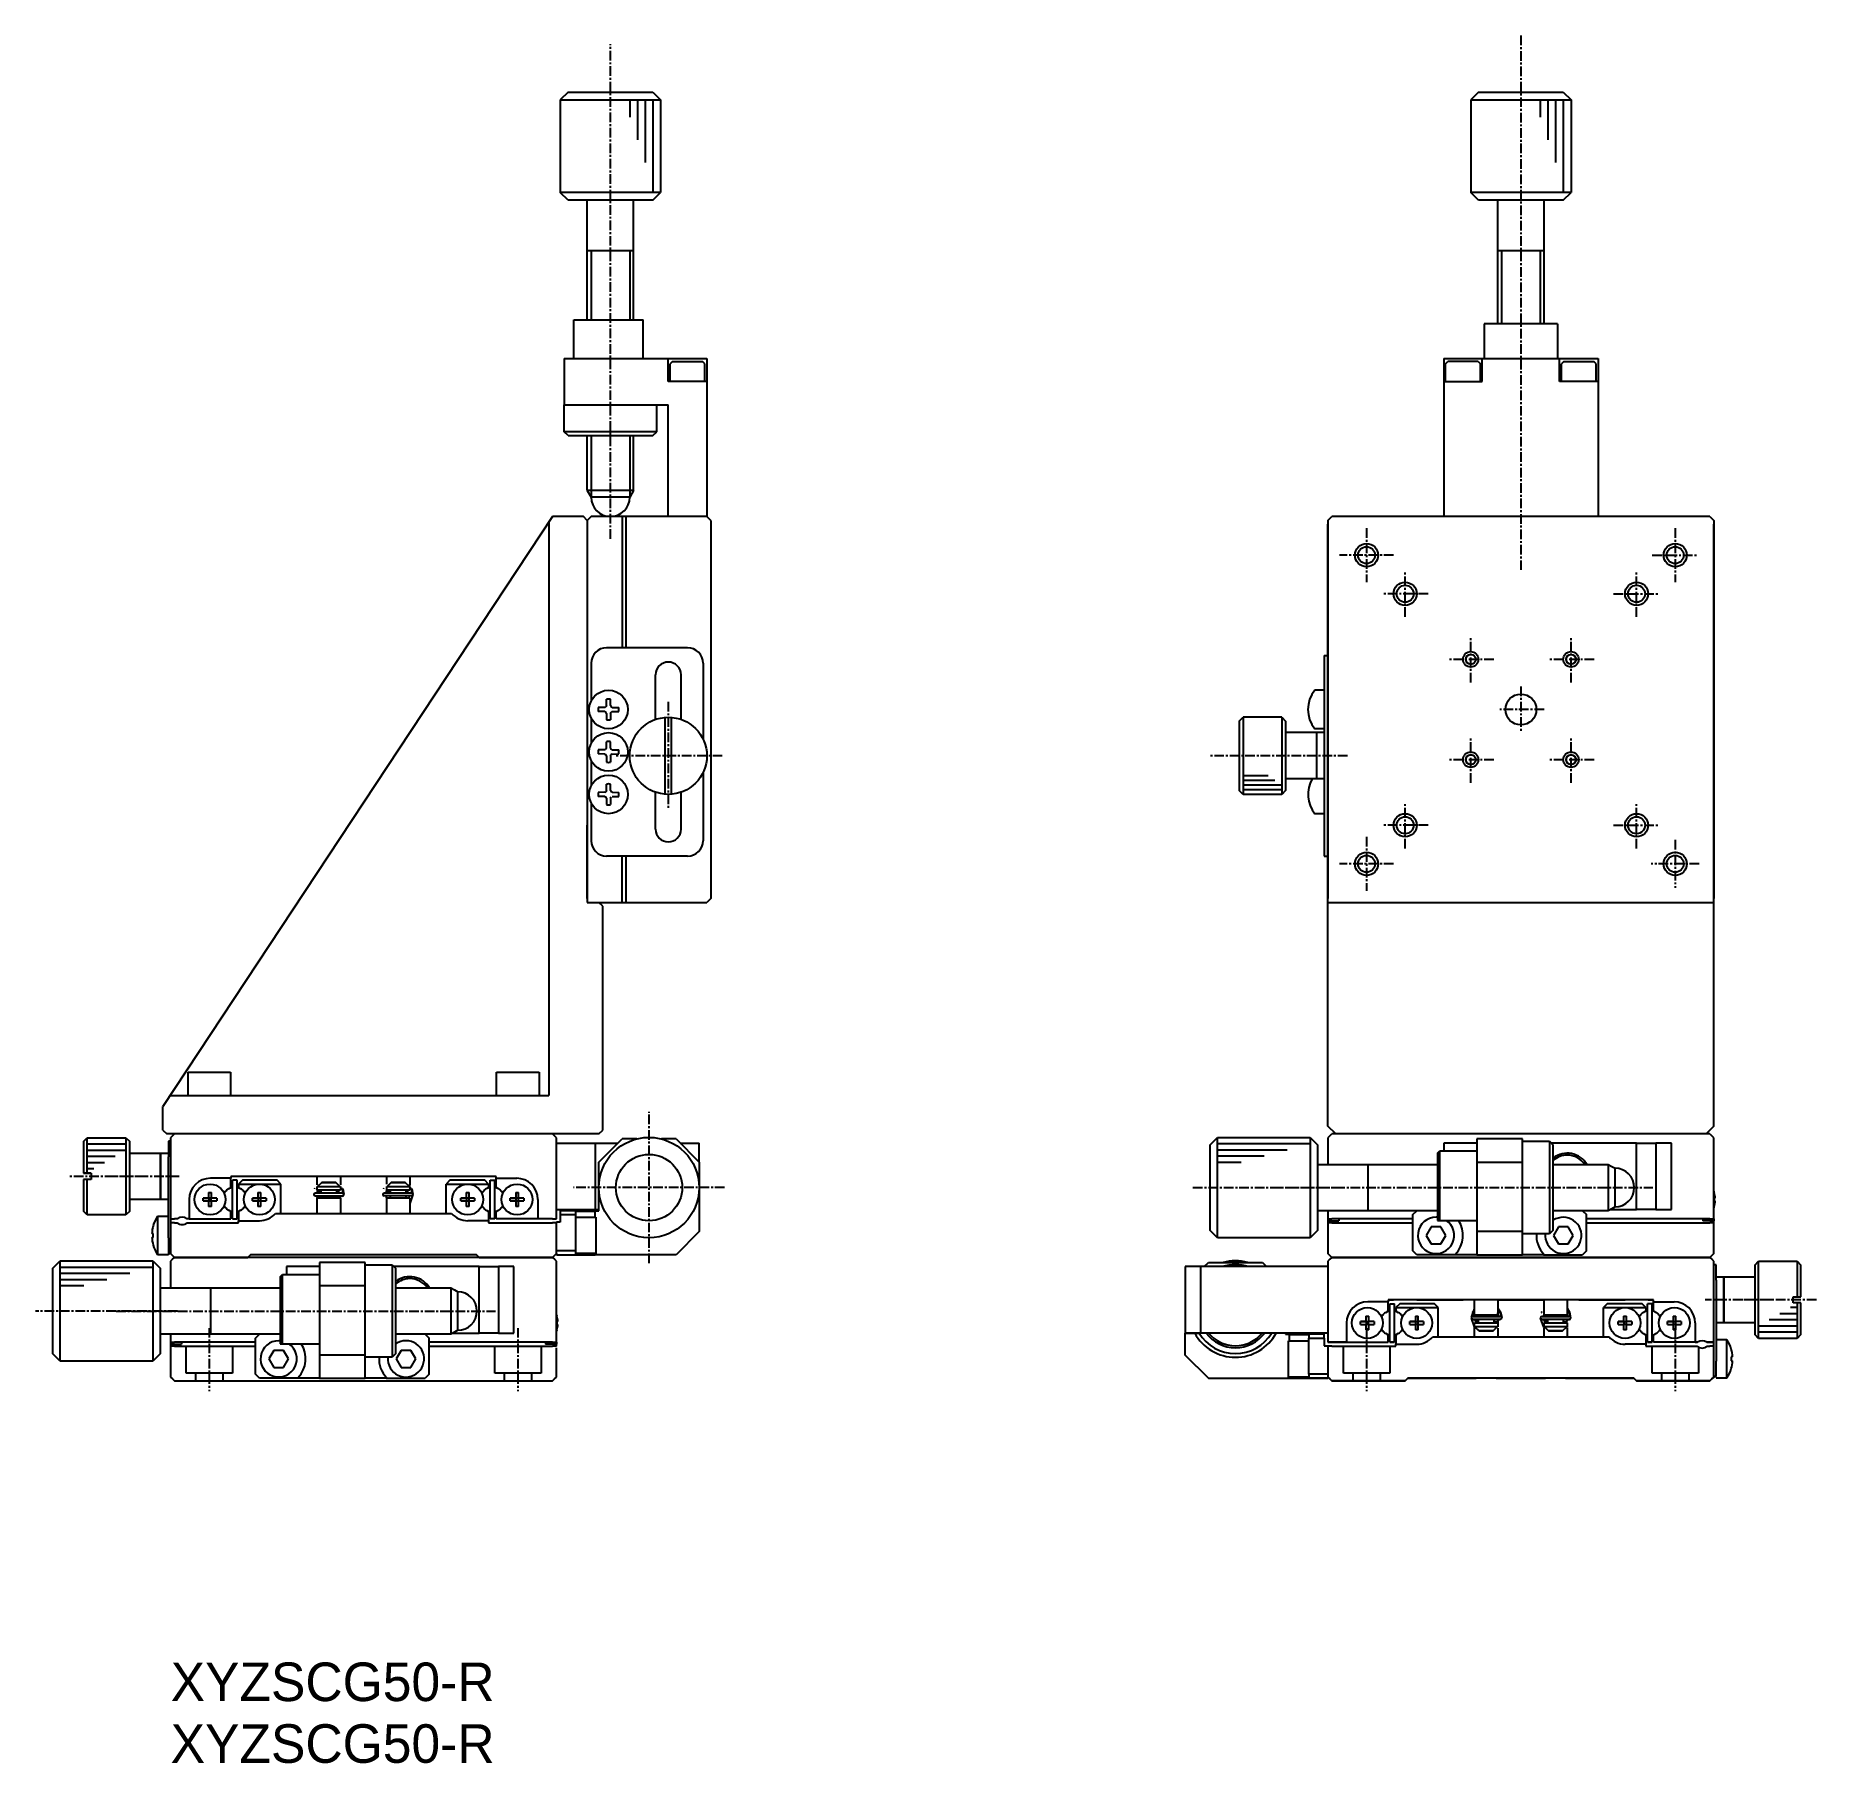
# Model space of a CAD drawing. Extents: x 102 to 333, y 47 to 271.
import ezdxf

# ---------------------------------------------------------------- set-up
doc = ezdxf.new("R2010")
doc.units = 0
doc.linetypes.add('CENTER', pattern=[2, 1.25, -0.25, 0.25, -0.25])
doc.layers.get('0').update_dxf_attribs({"linetype": 'CONTINUOUS'})
doc.layers.add('CENTER', color=1, linetype='CENTER')

msp = doc.modelspace()

# ---------------------------------------------------------------- texts
at = {"color": 7, "linetype": 'CONTINUOUS'}
for p in [(119.45, 54.7), (119.45, 46.7)]:
    msp.add_text('XYZSCG50-R', height=5, dxfattribs=at).set_placement(p)

# ---------------------------------------------------------------- linework, layer by layer
at = {"color": 7, "linetype": 'CONTINUOUS'}
for p, q in [((170.95, 263.2), (169.95, 262.2)), ((170.95, 263.2), (181.95, 263.2)), ((181.95, 263.2), (182.95, 262.2)), ((288.95, 263.2), (287.95, 262.2)), ((288.95, 263.2), (299.95, 263.2)), ((299.95, 263.2), (300.95, 262.2)), ((169.95, 262.2), (169.95, 250.2)), ((182.95, 262.2), (182.95, 250.2)), ((287.95, 262.2), (287.95, 250.2)), ((300.95, 262.2), (300.95, 250.2)), ((170.95, 249.2), (169.95, 250.2)), ((181.95, 249.2), (182.95, 250.2)), ((288.95, 249.2), (287.95, 250.2)), ((299.95, 249.2), (300.95, 250.2)), ((181.95, 249.2), (170.95, 249.2)), ((173.45, 233.7), (173.45, 249.2)), ((179.45, 233.7), (179.45, 249.2)), ((299.95, 249.2), (288.95, 249.2)), ((291.45, 233.2), (291.45, 249.2)), ((297.45, 233.2), (297.45, 249.2)), ((173.45, 242.7), (179.45, 242.7)), ((291.45, 242.7), (297.45, 242.7)), ((171.7, 228.7), (171.7, 233.7)), ((171.7, 233.7), (180.7, 233.7)), ((180.7, 228.7), (180.7, 233.7)), ((289.7, 233.2), (289.7, 228.7)), ((299.2, 233.2), (289.7, 233.2)), ((299.2, 233.2), (299.2, 228.7)), ((170.45, 228.7), (170.45, 222.7)), ((170.45, 228.7), (188.95, 228.7)), ((183.95, 225.7), (183.95, 228.7)), ((188.95, 228.7), (188.95, 208.2)), ((284.45, 228.7), (284.45, 208.2)), ((284.45, 228.7), (304.45, 228.7)), ((289.45, 225.7), (289.45, 228.7)), ((299.45, 225.7), (299.45, 228.7)), ((304.45, 228.7), (304.45, 208.2)), ((184.5, 228.3), (184.2, 228)), ((184.2, 225.7), (184.2, 228)), ((184.5, 228.3), (188.4, 228.3)), ((188.7, 228), (188.4, 228.3)), ((188.7, 225.7), (188.7, 228)), ((284.7, 228), (285, 228.3)), ((284.7, 225.7), (284.7, 228)), ((288.9, 228.3), (285, 228.3)), ((288.9, 228.3), (289.2, 228)), ((289.2, 225.7), (289.2, 228)), ((300, 228.3), (299.7, 228)), ((299.7, 225.7), (299.7, 228)), ((300, 228.3), (303.9, 228.3)), ((304.2, 228), (303.9, 228.3)), ((304.2, 225.7), (304.2, 228)), ((188.95, 225.7), (183.95, 225.7)), ((284.45, 225.7), (289.45, 225.7)), ((304.45, 225.7), (299.45, 225.7)), ((170.45, 219.2), (170.45, 222.7)), ((170.45, 222.7), (183.95, 222.7)), ((182.45, 219.2), (182.45, 222.7)), ((183.95, 208.2), (183.95, 222.7)), ((170.95, 218.7), (170.45, 219.2)), ((170.95, 218.7), (181.95, 218.7)), ((173.45, 211.57), (173.45, 218.7)), ((179.45, 211.57), (179.45, 218.7)), ((181.95, 218.7), (182.45, 219.2)), ((173.45, 211.57), (173.95, 210.7)), ((179.45, 211.57), (173.45, 211.57)), ((178.95, 210.7), (173.95, 210.7)), ((179.45, 211.57), (178.95, 210.7)), ((168.95, 208.2), (118.45, 131.76)), ((172.95, 208.2), (168.95, 208.2)), ((173.45, 207.7), (172.95, 208.2)), ((173.95, 208.2), (173.45, 207.7)), ((173.45, 207.7), (173.95, 208.2)), ((173.45, 207.7), (173.95, 208.2)), ((188.95, 208.2), (173.95, 208.2)), ((177.95, 208.2), (177.95, 191.2)), ((178.45, 208.2), (178.45, 191.2)), ((189.45, 207.7), (188.95, 208.2)), ((269.45, 207.7), (269.95, 208.2)), ((318.95, 208.2), (269.95, 208.2)), ((318.45, 208.2), (270.45, 208.2)), ((318.95, 208.2), (319.45, 207.7)), ((168.45, 207.44), (168.45, 133.2)), ((173.45, 207.7), (173.45, 158.2)), ((189.45, 207.7), (189.45, 158.7)), ((269.45, 207.7), (269.45, 158.7)), ((269.45, 129.2), (269.45, 207.2)), ((319.45, 207.7), (319.45, 158.7)), ((319.45, 129.2), (319.45, 207.2)), ((186.45, 191.2), (175.95, 191.2)), ((268.95, 190.2), (269.45, 190.2)), ((268.95, 190.2), (268.95, 164.2)), ((173.95, 189.2), (173.95, 184.29)), ((173.95, 188.2), (173.95, 184.29)), ((182.3, 181.85), (182.3, 187.7)), ((185.6, 181.99), (185.6, 187.7)), ((188.45, 189.2), (188.45, 179.38)), ((268.95, 185.7), (267.73, 185.7)), ((175.72, 183.48), (174.87, 183.46)), ((175.72, 182.93), (174.87, 182.94)), ((175.72, 183.48), (175.85, 183.54)), ((175.72, 182.93), (175.85, 182.87)), ((175.92, 183.7), (175.85, 183.54)), ((175.92, 182.7), (175.85, 182.87)), ((175.92, 183.7), (175.94, 184.53)), ((175.92, 182.7), (175.94, 181.88)), ((176.47, 183.7), (176.46, 184.53)), ((176.47, 182.7), (176.46, 181.88)), ((176.47, 183.7), (176.55, 183.54)), ((176.47, 182.7), (176.55, 182.87)), ((176.68, 183.48), (176.55, 183.54)), ((176.68, 182.93), (176.55, 182.87)), ((176.68, 183.48), (177.52, 183.46)), ((176.68, 182.93), (177.52, 182.94)), ((173.95, 182.11), (173.95, 178.79)), ((183.55, 172.22), (183.55, 182.18)), ((184.35, 172.22), (184.35, 182.18)), ((257.95, 181.7), (258.45, 182.2)), ((257.95, 181.7), (257.95, 172.7)), ((263.45, 182.2), (258.45, 182.2)), ((263.45, 182.2), (263.95, 181.7)), ((263.95, 181.7), (263.95, 172.7)), ((268.95, 180.2), (263.95, 180.2)), ((268.95, 180.7), (267.73, 180.7)), ((267.95, 180.2), (267.95, 174.2)), ((175.72, 177.98), (174.87, 177.96)), ((175.72, 177.98), (175.85, 178.04)), ((175.92, 178.2), (175.85, 178.04)), ((175.92, 178.2), (175.94, 179.03)), ((176.47, 178.2), (176.46, 179.03)), ((176.47, 178.2), (176.55, 178.04)), ((176.68, 177.98), (176.55, 178.04)), ((176.68, 177.98), (177.52, 177.96)), ((173.95, 176.61), (173.95, 173.29)), ((175.72, 177.43), (174.87, 177.44)), ((175.72, 177.43), (175.85, 177.37)), ((175.92, 177.2), (175.85, 177.37)), ((175.92, 177.2), (175.94, 176.38)), ((176.47, 177.2), (176.46, 176.38)), ((176.47, 177.2), (176.55, 177.37)), ((176.68, 177.43), (176.55, 177.37)), ((176.68, 177.43), (177.52, 177.44)), ((175.92, 172.7), (175.94, 173.53)), ((176.47, 172.7), (176.46, 173.53)), ((188.45, 175.02), (188.45, 166.2)), ((268.95, 174.2), (263.95, 174.2)), ((173.95, 171.11), (173.95, 166.2)), ((175.72, 172.48), (174.87, 172.46)), ((175.72, 171.93), (174.87, 171.94)), ((175.72, 172.48), (175.85, 172.54)), ((175.72, 171.93), (175.85, 171.87)), ((175.92, 172.7), (175.85, 172.54)), ((175.92, 171.7), (175.85, 171.87)), ((175.92, 171.7), (175.94, 170.88)), ((176.47, 171.7), (176.46, 170.88)), ((176.47, 172.7), (176.55, 172.54)), ((176.47, 171.7), (176.55, 171.87)), ((176.68, 172.48), (176.55, 172.54)), ((176.68, 172.48), (177.52, 172.46)), ((176.68, 171.93), (177.52, 171.94)), ((182.3, 167.7), (182.3, 172.56)), ((185.6, 167.7), (185.6, 172.42)), ((258.45, 172.2), (257.95, 172.7)), ((263.45, 172.2), (258.45, 172.2)), ((263.95, 172.7), (263.45, 172.2)), ((268.95, 169.7), (267.73, 169.7)), ((173.45, 158.7), (173.45, 168.2)), ((186.45, 164.2), (175.95, 164.2)), ((177.95, 158.2), (177.95, 164.2)), ((178.45, 164.2), (178.45, 158.2)), ((268.95, 164.2), (269.45, 164.2)), ((173.45, 158.2), (188.95, 158.2)), ((175.45, 157.7), (174.95, 158.2)), ((175.45, 128.7), (175.45, 157.7)), ((189.45, 158.7), (188.95, 158.2)), ((269.45, 158.2), (319.45, 158.2)), ((121.7, 136.2), (124.45, 136.2)), ((121.7, 133.2), (121.7, 136.2)), ((124.45, 136.2), (127.2, 136.2)), ((127.2, 136.2), (127.2, 133.2)), ((161.7, 136.2), (164.45, 136.2)), ((161.7, 133.2), (161.7, 136.2)), ((164.45, 136.2), (167.2, 136.2)), ((167.2, 136.2), (167.2, 133.2)), ((118.45, 128.7), (118.45, 131.76)), ((119.4, 133.2), (168.45, 133.2)), ((108.15, 127.2), (108.65, 127.7)), ((108.15, 127.2), (108.15, 123.1)), ((108.65, 127.7), (113.65, 127.7)), ((108.65, 123.1), (108.65, 127.7)), ((113.65, 127.7), (113.65, 117.7)), ((113.65, 127.7), (114.15, 127.2)), ((114.15, 118.2), (114.15, 127.2)), ((118.45, 128.7), (118.95, 128.2)), ((174.95, 128.2), (118.95, 128.2)), ((119.15, 127.25), (119.15, 125.25)), ((119.45, 127.25), (119.15, 127.25)), ((119.7, 127.95), (119.45, 127.7)), ((119.45, 127.7), (119.45, 117.2)), ((119.7, 127.95), (119.95, 128.2)), ((168.95, 128.2), (119.95, 128.2)), ((169.2, 127.95), (168.95, 128.2)), ((169.45, 127.7), (169.2, 127.95)), ((169.45, 117.2), (169.45, 127.7)), ((169.45, 127), (174.45, 127)), ((174.45, 127), (174.45, 118.4)), ((174.45, 127), (177.4, 127)), ((174.95, 128.2), (175.45, 128.7)), ((174.95, 124.55), (177.95, 127.55)), ((179.85, 127.55), (177.95, 127.55)), ((184.95, 127.55), (183.05, 127.55)), ((184.95, 127.55), (187.95, 124.55)), ((185.5, 127), (187.95, 127)), ((187.95, 124.55), (187.95, 127)), ((254.15, 126.75), (255.15, 127.75)), ((255.15, 114.75), (255.15, 127.75)), ((255.15, 127.75), (267.15, 127.75)), ((267.15, 127.75), (267.15, 121.19)), ((267.15, 127.75), (268.15, 126.75)), ((270.45, 128.2), (269.45, 129.2)), ((269.7, 127.95), (269.45, 127.7)), ((269.7, 127.95), (269.45, 127.7)), ((269.45, 127.7), (269.45, 124.25)), ((269.45, 127.7), (269.45, 127.25)), ((269.7, 127.95), (269.95, 128.2)), ((269.7, 127.95), (269.95, 128.2)), ((318.95, 128.2), (269.95, 128.2)), ((288.75, 127), (284.45, 127)), ((284.45, 127), (284.45, 126)), ((294.65, 127.55), (288.75, 127.55)), ((288.75, 127.55), (288.75, 124.55)), ((294.65, 124.55), (294.65, 127.55)), ((294.65, 127.25), (298.15, 127.25)), ((298.15, 127.25), (298.15, 115.25)), ((298.15, 127.25), (298.65, 126.75)), ((309.45, 127), (298.4, 127)), ((309.45, 118.4), (309.45, 127)), ((309.45, 127), (311.95, 127)), ((311.95, 127), (311.95, 118.4)), ((313.95, 127), (311.95, 127)), ((313.95, 118.4), (313.95, 127)), ((319.45, 129.2), (318.45, 128.2)), ((318.95, 128.2), (319.2, 127.95)), ((319.45, 127.7), (319.2, 127.95)), ((319.45, 117.2), (319.45, 127.7)), ((114.15, 125.7), (118.15, 125.7)), ((118.15, 119.7), (118.15, 125.7)), ((118.15, 125.7), (118.15, 119.7)), ((118.15, 125.7), (119.15, 125.7)), ((119.15, 114.75), (119.15, 125.25)), ((254.15, 126.75), (254.15, 115.75)), ((268.15, 121.2), (268.15, 126.75)), ((283.65, 125.7), (283.95, 126)), ((283.65, 125.7), (283.65, 117)), ((283.95, 126), (288.75, 126)), ((283.95, 117), (283.95, 126)), ((298.65, 115.75), (298.65, 126.75)), ((108.65, 123.1), (108.15, 123.1)), ((108.15, 123.1), (108.65, 123.1)), ((108.65, 123.1), (109.15, 123.1)), ((109.15, 123.1), (108.65, 123.1)), ((109.15, 123.1), (109.15, 122.3)), ((127.25, 122.45), (124.6, 122.45)), ((127.25, 122.7), (127.25, 122.45)), ((129.45, 122.7), (127.25, 122.7)), ((127.25, 121.25), (127.25, 122.45)), ((138.95, 122.7), (129.45, 122.7)), ((138.45, 121.61), (138.45, 122.7)), ((141.25, 122.7), (138.95, 122.7)), ((150.25, 122.7), (141.25, 122.7)), ((141.45, 122.7), (141.45, 121.59)), ((147.45, 121.68), (147.45, 122.7)), ((151.95, 122.7), (150.25, 122.7)), ((150.45, 122.7), (150.45, 121.52)), ((161.65, 122.7), (151.95, 122.7)), ((161.65, 122.45), (161.65, 122.7)), ((161.65, 121.25), (161.65, 122.45)), ((161.65, 122.45), (164.3, 122.45)), ((174.95, 121.25), (174.95, 124.55)), ((187.95, 124.55), (187.95, 121.25)), ((268.15, 124.25), (274.65, 124.25)), ((274.64, 124.25), (283.65, 124.25)), ((274.65, 118.25), (274.65, 124.25)), ((288.75, 124.55), (288.75, 115.55)), ((288.75, 124.55), (294.65, 124.55)), ((294.65, 115.55), (294.65, 124.55)), ((298.65, 124.25), (305.78, 124.25)), ((305.78, 124.25), (305.78, 121.22)), ((305.78, 124.25), (306.22, 124)), ((306.22, 124), (306.65, 123.75)), ((306.65, 121.23), (306.65, 123.75)), ((108.65, 122.3), (108.15, 122.3)), ((108.15, 122.3), (108.15, 118.2)), ((109.15, 122.3), (108.65, 122.3)), ((108.65, 117.7), (108.65, 122.3)), ((124.37, 120.59), (124.37, 119.88)), ((124.73, 119.88), (124.73, 120.59)), ((126.95, 121.08), (127.25, 121.25)), ((128.05, 122.2), (127.45, 122.2)), ((127.45, 117.2), (127.45, 122.2)), ((128.05, 117.2), (128.05, 122.2)), ((128.75, 122.2), (128.25, 121.7)), ((128.25, 121.7), (128.25, 121.25)), ((128.25, 121.7), (130.95, 121.7)), ((128.25, 121.25), (128.54, 121.08)), ((133.25, 122.2), (128.75, 122.2)), ((130.77, 120.59), (130.77, 119.88)), ((130.95, 121.7), (133.75, 121.7)), ((131.13, 119.88), (131.13, 120.59)), ((133.75, 121.7), (133.25, 122.2)), ((133.75, 117.9), (133.75, 121.7)), ((138.13, 121.07), (138.15, 121.12)), ((138.15, 121.12), (138.17, 121.17)), ((138.19, 120.55), (141.69, 120.55)), ((141.69, 120.15), (138.19, 120.15)), ((138.49, 120.9), (138.4, 120.55)), ((138.4, 120.15), (138.46, 119.9)), ((138.45, 120.9), (138.45, 121.4)), ((138.45, 121.4), (138.5, 121.4)), ((141.45, 120.9), (138.45, 120.9)), ((139.03, 121.9), (138.5, 121.4)), ((138.5, 121.4), (141.39, 121.4)), ((138.95, 120.7), (138.53, 120.7)), ((138.95, 120.55), (138.95, 120.9)), ((138.95, 119.9), (138.95, 120.15)), ((139.03, 121.9), (140.86, 121.9)), ((140.86, 121.9), (139.03, 121.9)), ((141.39, 121.4), (140.86, 121.9)), ((140.95, 120.9), (140.95, 120.55)), ((141.35, 120.7), (140.95, 120.7)), ((140.95, 120.15), (140.95, 119.9)), ((141.39, 121.4), (141.45, 121.4)), ((141.42, 119.9), (141.48, 120.15)), ((141.45, 121.4), (141.45, 120.9)), ((141.5, 121.06), (141.45, 121.03)), ((141.73, 121.13), (141.5, 121.06)), ((141.73, 121.12), (141.72, 120.55)), ((141.75, 121.07), (141.89, 120.38)), ((147.07, 121.08), (147.09, 121.13)), ((147.09, 121.13), (147.11, 121.18)), ((147.13, 120.56), (150.63, 120.56)), ((150.63, 120.16), (147.13, 120.16)), ((147.43, 120.91), (147.34, 120.56)), ((147.34, 120.16), (147.41, 119.87)), ((147.45, 120.95), (147.43, 120.91)), ((147.45, 120.95), (147.44, 120.9)), ((147.45, 120.9), (147.45, 121.4)), ((147.45, 121.4), (147.5, 121.4)), ((150.45, 120.9), (147.45, 120.9)), ((147.45, 120.77), (147.45, 120.9)), ((147.95, 120.7), (147.48, 120.7)), ((148.03, 121.9), (147.5, 121.4)), ((147.5, 121.4), (150.39, 121.4)), ((147.95, 120.56), (147.95, 120.9)), ((147.95, 119.9), (147.95, 120.16)), ((148.03, 121.9), (149.86, 121.9)), ((149.86, 121.9), (148.03, 121.9)), ((150.39, 121.4), (149.86, 121.9)), ((149.95, 120.9), (149.95, 120.56)), ((150.28, 120.7), (149.95, 120.7)), ((149.95, 120.16), (149.95, 119.9)), ((150.36, 119.9), (150.42, 120.16)), ((150.39, 121.4), (150.45, 121.4)), ((150.67, 121.14), (150.44, 121.07)), ((150.45, 121.52), (150.45, 121.52)), ((150.45, 121.52), (150.45, 121.52)), ((150.45, 121.4), (150.45, 120.9)), ((150.83, 120.34), (150.45, 119.2)), ((150.67, 121.13), (150.66, 120.56)), ((150.7, 121.08), (150.83, 120.39)), ((155.65, 122.2), (155.15, 121.7)), ((155.15, 117.9), (155.15, 121.7)), ((155.15, 121.7), (157.95, 121.7)), ((160.15, 122.2), (155.65, 122.2)), ((157.77, 120.59), (157.77, 119.88)), ((157.95, 121.7), (160.65, 121.7)), ((158.13, 119.88), (158.13, 120.59)), ((160.65, 121.7), (160.15, 122.2)), ((160.65, 121.25), (160.35, 121.08)), ((160.65, 121.7), (160.65, 121.25)), ((160.85, 122.2), (161.45, 122.2)), ((160.85, 117.2), (160.85, 122.2)), ((161.45, 117.2), (161.45, 122.2)), ((161.94, 121.08), (161.65, 121.25)), ((164.17, 120.59), (164.17, 119.88)), ((164.53, 119.88), (164.53, 120.59)), ((174.95, 118.25), (174.95, 121.25)), ((187.95, 121.25), (187.95, 115.55)), ((267.15, 121.19), (267.15, 114.75)), ((268.15, 115.75), (268.15, 121.2)), ((305.78, 121.22), (305.78, 118.25)), ((306.65, 118.75), (306.65, 121.23)), ((319.52, 120.59), (319.52, 120.59)), ((319.52, 120.59), (319.52, 120.59)), ((108.65, 117.7), (108.15, 118.2)), ((114.15, 118.2), (113.65, 117.7)), ((118.15, 119.7), (114.15, 119.7)), ((119.15, 119.7), (118.15, 119.7)), ((121.85, 119.7), (121.85, 117.2)), ((123.66, 119.88), (124.37, 119.88)), ((124.37, 119.88), (123.66, 119.88)), ((123.66, 119.52), (124.37, 119.52)), ((124.38, 119.87), (124.37, 119.88)), ((124.38, 119.53), (124.37, 119.52)), ((124.37, 119.52), (124.37, 118.81)), ((124.72, 119.87), (124.38, 119.87)), ((124.38, 119.87), (124.38, 119.53)), ((124.38, 119.53), (124.72, 119.53)), ((124.72, 119.87), (124.73, 119.88)), ((124.72, 119.53), (124.72, 119.87)), ((124.72, 119.53), (124.73, 119.52)), ((125.43, 119.88), (124.73, 119.88)), ((125.43, 119.88), (124.73, 119.88)), ((124.73, 118.81), (124.73, 119.52)), ((124.73, 119.52), (125.43, 119.52)), ((127.25, 118.16), (126.95, 118.33)), ((127.25, 117.2), (127.25, 118.16)), ((128.54, 118.33), (128.25, 118.16)), ((128.25, 118.16), (128.25, 116.95)), ((130.06, 119.88), (130.77, 119.88)), ((130.77, 119.88), (130.06, 119.88)), ((130.06, 119.52), (130.77, 119.52)), ((130.78, 119.87), (130.77, 119.88)), ((130.78, 119.53), (130.77, 119.52)), ((130.77, 119.52), (130.77, 118.81)), ((131.12, 119.87), (130.78, 119.87)), ((130.78, 119.87), (130.78, 119.53)), ((130.78, 119.53), (131.12, 119.53)), ((131.12, 119.87), (131.13, 119.88)), ((131.12, 119.53), (131.12, 119.87)), ((131.12, 119.53), (131.13, 119.52)), ((131.83, 119.88), (131.13, 119.88)), ((131.83, 119.88), (131.13, 119.88)), ((131.13, 118.81), (131.13, 119.52)), ((131.13, 119.52), (131.83, 119.52)), ((133.03, 117.9), (141.02, 117.9)), ((138.45, 117.9), (138.45, 119.9)), ((138.45, 119.9), (141.45, 119.9)), ((138.45, 119.9), (138.95, 119.9)), ((138.95, 119.9), (140.95, 119.9)), ((138.95, 119.9), (140.95, 119.9)), ((140.95, 119.9), (141.45, 119.9)), ((141.02, 117.9), (150.02, 117.9)), ((141.45, 119.9), (141.45, 117.9)), ((147.41, 119.87), (147.45, 119.77)), ((147.45, 119.9), (150.45, 119.9)), ((147.45, 117.9), (147.45, 119.9)), ((147.45, 119.9), (147.95, 119.9)), ((147.95, 119.9), (149.95, 119.9)), ((147.95, 119.9), (149.95, 119.9)), ((149.95, 119.9), (150.45, 119.9)), ((150.02, 117.9), (155.87, 117.9)), ((150.45, 119.9), (150.45, 117.9)), ((157.06, 119.88), (157.77, 119.88)), ((157.77, 119.88), (157.06, 119.88)), ((157.06, 119.52), (157.77, 119.52)), ((157.78, 119.87), (157.77, 119.88)), ((157.78, 119.53), (157.77, 119.52)), ((157.77, 119.52), (157.77, 118.81)), ((158.12, 119.87), (157.78, 119.87)), ((157.78, 119.87), (157.78, 119.53)), ((157.78, 119.53), (158.12, 119.53)), ((158.12, 119.87), (158.13, 119.88)), ((158.12, 119.53), (158.12, 119.87)), ((158.12, 119.53), (158.13, 119.52)), ((158.83, 119.88), (158.13, 119.88)), ((158.83, 119.88), (158.13, 119.88)), ((158.13, 118.81), (158.13, 119.52)), ((158.13, 119.52), (158.83, 119.52)), ((160.35, 118.33), (160.65, 118.16)), ((160.65, 118.16), (160.65, 116.95)), ((161.65, 118.16), (161.94, 118.33)), ((161.65, 117.2), (161.65, 118.16)), ((163.46, 119.88), (164.17, 119.88)), ((164.17, 119.88), (163.46, 119.88)), ((163.46, 119.52), (164.17, 119.52)), ((164.18, 119.87), (164.17, 119.88)), ((164.18, 119.53), (164.17, 119.52)), ((164.17, 119.52), (164.17, 118.81)), ((164.52, 119.87), (164.18, 119.87)), ((164.18, 119.87), (164.18, 119.53)), ((164.18, 119.53), (164.52, 119.53)), ((164.52, 119.87), (164.53, 119.88)), ((164.52, 119.53), (164.52, 119.87)), ((164.52, 119.53), (164.53, 119.52)), ((165.23, 119.88), (164.53, 119.88)), ((165.23, 119.88), (164.53, 119.88)), ((164.53, 118.81), (164.53, 119.52)), ((164.53, 119.52), (165.23, 119.52)), ((167.05, 119.7), (167.05, 117.2)), ((169.45, 118.4), (174.45, 118.4)), ((171.95, 118.25), (169.95, 118.25)), ((169.95, 118.25), (169.95, 117.75)), ((169.95, 117.75), (171.95, 117.75)), ((169.95, 117.75), (169.95, 116.75)), ((174.45, 118.25), (171.95, 118.25)), ((171.95, 117.75), (171.95, 118.25)), ((171.95, 118.21), (174.45, 118.21)), ((171.95, 113.05), (171.95, 117.75)), ((174.45, 118.4), (174.95, 118.4)), ((174.45, 118.25), (174.95, 118.25)), ((174.45, 118.21), (174.45, 118.25)), ((174.45, 117.4), (174.45, 118.21)), ((274.65, 118.25), (268.15, 118.25)), ((269.45, 118.25), (269.45, 117.2)), ((274.65, 118.25), (274.64, 118.25)), ((283.65, 118.25), (274.65, 118.25)), ((274.65, 118.25), (274.65, 118.25)), ((280.45, 117.75), (280.95, 118.25)), ((280.45, 113.05), (280.45, 117.75)), ((305.78, 118.25), (298.65, 118.25)), ((302.45, 118.25), (302.95, 117.75)), ((302.95, 113.05), (302.95, 117.75)), ((306.22, 118.5), (305.78, 118.25)), ((306.04, 118.4), (309.45, 118.4)), ((306.65, 118.75), (306.22, 118.5)), ((311.95, 118.4), (309.45, 118.4)), ((311.95, 118.4), (313.95, 118.4)), ((319.64, 119.88), (319.52, 119.88)), ((319.64, 119.88), (319.52, 119.88)), ((319.52, 119.52), (319.64, 119.52)), ((319.52, 118.81), (319.52, 118.81)), ((113.65, 117.7), (108.65, 117.7)), ((117.19, 116.31), (117.18, 116.31)), ((117.76, 117.55), (117.76, 112.55)), ((117.76, 117.55), (119.15, 117.55)), ((119.45, 117.2), (119.95, 117.2)), ((119.45, 117.2), (119.45, 116.7)), ((119.45, 116.7), (119.45, 112.7)), ((119.95, 116.7), (119.45, 116.7)), ((120.35, 117.2), (119.95, 117.2)), ((119.95, 116.7), (120.29, 116.7)), ((121.85, 117.2), (121.55, 117.2)), ((121.61, 116.7), (128.25, 116.7)), ((121.85, 117.2), (127.25, 117.2)), ((127.45, 117.2), (128.05, 117.2)), ((128.25, 116.7), (128.25, 116.95)), ((128.25, 116.95), (130.95, 116.95)), ((160.65, 116.95), (157.95, 116.95)), ((160.65, 116.95), (160.65, 116.7)), ((160.65, 116.7), (168.95, 116.7)), ((161.45, 117.2), (160.85, 117.2)), ((167.05, 117.2), (161.65, 117.2)), ((168.95, 117.2), (167.05, 117.2)), ((168.95, 117.2), (169.45, 117.2)), ((169.45, 116.7), (168.95, 116.7)), ((169.95, 116.75), (169.45, 116.75)), ((169.45, 116.7), (169.45, 116.75)), ((169.45, 112.7), (169.45, 116.7)), ((171.95, 117.4), (174.55, 117.4)), ((174.55, 117.4), (174.55, 112.7)), ((187.95, 115.55), (184.95, 112.55)), ((255.15, 114.75), (254.15, 115.75)), ((268.15, 115.75), (267.15, 114.75)), ((269.45, 117.2), (269.45, 116.95)), ((269.45, 117.2), (269.95, 117.2)), ((269.45, 116.95), (269.45, 116.7)), ((269.45, 116.95), (270.85, 116.95)), ((269.45, 116.7), (269.45, 112.7)), ((269.95, 116.7), (269.45, 116.7)), ((280.45, 117.2), (269.95, 117.2)), ((269.95, 116.7), (280.45, 116.7)), ((270.85, 117.2), (270.85, 116.95)), ((282.81, 116.15), (282.18, 115.05)), ((284.08, 116.15), (282.81, 116.15)), ((283.65, 117), (283.95, 117)), ((283.95, 117), (288.75, 117)), ((284.72, 115.05), (284.08, 116.15)), ((288.75, 115.55), (288.75, 112.55)), ((294.65, 115.55), (288.75, 115.55)), ((294.65, 112.55), (294.65, 115.55)), ((298.65, 115.75), (298.15, 115.25)), ((299.31, 116.15), (298.68, 115.05)), ((300.58, 116.15), (299.31, 116.15)), ((301.22, 115.05), (300.58, 116.15)), ((318.95, 117.2), (302.95, 117.2)), ((302.95, 116.7), (318.95, 116.7)), ((318.05, 117.2), (318.05, 116.95)), ((319.45, 116.95), (318.05, 116.95)), ((318.95, 117.2), (319.45, 117.2)), ((319.45, 116.7), (318.95, 116.7)), ((319.45, 117.2), (319.45, 116.95)), ((319.45, 116.7), (319.45, 116.95)), ((319.45, 112.7), (319.45, 116.7)), ((117.19, 115.31), (117.01, 115.31)), ((117.01, 114.79), (117.19, 114.79)), ((117.18, 113.79), (117.19, 113.79)), ((119.15, 114.75), (119.15, 112.75)), ((267.15, 114.75), (255.15, 114.75)), ((269.45, 115.25), (269.45, 112.7)), ((282.18, 115.05), (282.81, 113.95)), ((282.81, 113.95), (284.08, 113.95)), ((284.08, 113.95), (284.72, 115.05)), ((298.15, 115.25), (294.65, 115.25)), ((298.68, 115.05), (299.31, 113.95)), ((299.31, 113.95), (300.58, 113.95)), ((300.58, 113.95), (301.22, 115.05)), ((104.15, 110.75), (105.15, 111.75)), ((105.15, 98.75), (105.15, 111.75)), ((105.15, 111.75), (117.15, 111.75)), ((117.15, 111.75), (117.15, 105.19)), ((117.15, 111.75), (118.15, 110.75)), ((119.15, 112.55), (117.76, 112.55)), ((119.15, 112.75), (119.45, 112.75)), ((119.15, 112.75), (119.15, 112.55)), ((119.45, 112.7), (119.7, 112.45)), ((119.7, 111.95), (119.45, 111.7)), ((119.45, 111.7), (119.45, 108.25)), ((119.45, 111.7), (119.45, 111.25)), ((119.95, 112.2), (119.7, 112.45)), ((119.7, 111.95), (119.95, 112.2)), ((122.15, 112.2), (119.95, 112.2)), ((119.95, 112.2), (122.15, 112.2)), ((122.95, 112.2), (122.15, 112.2)), ((122.15, 112.2), (122.95, 112.2)), ((129.45, 112.2), (122.95, 112.2)), ((122.95, 112.2), (129.45, 112.2)), ((129.8, 112.55), (129.45, 112.2)), ((136.95, 112.2), (129.45, 112.2)), ((159.1, 112.55), (129.8, 112.55)), ((138.75, 111), (134.45, 111)), ((134.45, 111), (134.45, 110)), ((149.95, 112.2), (136.95, 112.2)), ((144.65, 111.55), (138.75, 111.55)), ((138.75, 111.55), (138.75, 108.55)), ((144.65, 108.55), (144.65, 111.55)), ((144.65, 111.25), (148.15, 111.25)), ((148.15, 111.25), (148.15, 99.25)), ((148.15, 111.25), (148.65, 110.75)), ((159.45, 111), (148.4, 111)), ((159.45, 112.2), (149.95, 112.2)), ((159.45, 112.2), (159.1, 112.55)), ((162.95, 112.2), (159.45, 112.2)), ((159.45, 112.2), (162.95, 112.2)), ((159.45, 111), (161.95, 111)), ((159.45, 102.4), (159.45, 111)), ((161.95, 111), (161.95, 102.4)), ((163.95, 111), (161.95, 111)), ((164.15, 112.2), (162.95, 112.2)), ((162.95, 112.2), (164.15, 112.2)), ((163.95, 102.4), (163.95, 111)), ((168.95, 112.2), (164.15, 112.2)), ((164.15, 112.2), (168.95, 112.2)), ((169.2, 112.45), (168.95, 112.2)), ((168.95, 112.2), (169.2, 111.95)), ((169.2, 112.45), (169.45, 112.7)), ((169.45, 111.7), (169.2, 111.95)), ((171.95, 113.05), (169.45, 113.05)), ((169.45, 112.7), (169.45, 112.55)), ((169.45, 112.55), (171.95, 112.55)), ((169.45, 110.5), (169.45, 111.7)), ((171.95, 112.55), (171.95, 113.05)), ((174.55, 112.7), (171.95, 112.7)), ((174.45, 112.62), (171.95, 112.62)), ((171.95, 112.55), (174.45, 112.55)), ((174.45, 112.62), (174.45, 112.7)), ((174.45, 112.55), (174.45, 112.62)), ((184.95, 112.55), (174.45, 112.55)), ((252.95, 111), (250.95, 111)), ((250.95, 111), (250.95, 102.4)), ((269.45, 111), (252.95, 111)), ((252.95, 102.4), (252.95, 111)), ((253.4, 111), (253.95, 111.55)), ((253.95, 111.55), (260.95, 111.55)), ((260.95, 111.55), (261.5, 111)), ((269.45, 112.7), (269.7, 112.45)), ((269.7, 112.45), (269.45, 112.7)), ((269.45, 112.7), (269.7, 112.45)), ((269.7, 111.95), (269.45, 111.7)), ((269.45, 111.7), (269.45, 101.2)), ((269.95, 112.2), (269.6, 112.55)), ((269.6, 112.55), (269.95, 112.2)), ((269.7, 112.45), (269.95, 112.2)), ((269.95, 112.2), (269.7, 112.45)), ((269.7, 112.45), (269.95, 112.2)), ((269.95, 112.2), (269.7, 111.95)), ((318.95, 112.2), (269.95, 112.2)), ((269.95, 112.2), (318.95, 112.2)), ((280.95, 112.55), (280.45, 113.05)), ((286, 112.55), (280.95, 112.55)), ((286, 112.55), (285.97, 112.62)), ((288.75, 112.55), (286, 112.55)), ((288.75, 112.55), (294.65, 112.55)), ((297.4, 112.55), (294.65, 112.55)), ((297.43, 112.62), (297.4, 112.55)), ((297.4, 112.55), (302.45, 112.55)), ((302.95, 113.05), (302.45, 112.55)), ((318.95, 112.2), (319.3, 112.55)), ((319.3, 112.55), (318.95, 112.2)), ((319.2, 112.45), (318.95, 112.2)), ((318.95, 112.2), (319.2, 112.45)), ((318.95, 112.2), (319.2, 111.95)), ((319.45, 112.7), (319.2, 112.45)), ((319.2, 112.45), (319.45, 112.7)), ((319.45, 111.7), (319.2, 111.95)), ((319.45, 101.2), (319.45, 111.7)), ((319.75, 111.25), (319.45, 111.25)), ((319.75, 109.25), (319.75, 111.25)), ((324.75, 111.2), (325.25, 111.7)), ((324.75, 111.2), (324.75, 106.7)), ((325.25, 111.7), (330.25, 111.7)), ((325.25, 106.7), (325.25, 111.7)), ((330.25, 111.7), (330.25, 107.1)), ((330.25, 111.7), (330.75, 111.2)), ((330.75, 107.1), (330.75, 111.2)), ((104.15, 110.75), (104.15, 99.75)), ((118.15, 105.2), (118.15, 110.75)), ((133.65, 109.7), (133.95, 110)), ((133.65, 109.7), (133.65, 101)), ((133.95, 110), (138.75, 110)), ((133.95, 101), (133.95, 110)), ((138.75, 108.55), (138.75, 99.55)), ((138.75, 108.55), (144.65, 108.55)), ((144.65, 99.55), (144.65, 108.55)), ((148.65, 99.75), (148.65, 110.75)), ((169.45, 101.2), (169.45, 110.5)), ((319.75, 109.7), (320.75, 109.7)), ((319.75, 109.25), (319.75, 100.13)), ((320.75, 109.7), (320.75, 106.7)), ((320.75, 106.7), (320.75, 109.7)), ((320.75, 109.7), (324.75, 109.7)), ((118.15, 108.25), (124.65, 108.25)), ((124.64, 108.25), (133.65, 108.25)), ((124.65, 102.25), (124.65, 108.25)), ((148.65, 108.25), (155.78, 108.25)), ((155.78, 108.25), (155.78, 105.22)), ((155.78, 108.25), (156.22, 108)), ((156.22, 108), (156.65, 107.75)), ((156.65, 105.23), (156.65, 107.75)), ((277.25, 106.45), (274.6, 106.45)), ((277.25, 106.45), (274.6, 106.45)), ((309.45, 106.7), (277.25, 106.7)), ((277.25, 106.7), (277.95, 106.7)), ((277.25, 106.7), (277.25, 106.45)), ((277.25, 105.25), (277.25, 106.45)), ((277.45, 101.2), (277.45, 106.2)), ((277.45, 106.2), (278.05, 106.2)), ((278.05, 101.2), (278.05, 106.2)), ((278.75, 106.2), (278.25, 105.7)), ((283.25, 106.2), (278.75, 106.2)), ((280.95, 106.7), (286.95, 106.7)), ((283.75, 105.7), (283.25, 106.2)), ((288.45, 104.7), (288.45, 106.7)), ((291.45, 106.7), (297.45, 106.7)), ((291.45, 106.7), (291.45, 104.7)), ((297.45, 104.7), (297.45, 106.7)), ((300.45, 106.7), (300.45, 104.7)), ((301.95, 106.7), (307.95, 106.7)), ((305.65, 106.2), (305.15, 105.7)), ((310.15, 106.2), (305.65, 106.2)), ((311.65, 106.7), (309.45, 106.7)), ((310.65, 105.7), (310.15, 106.2)), ((310.85, 101.2), (310.85, 106.2)), ((311.45, 106.2), (310.85, 106.2)), ((310.95, 106.7), (311.65, 106.7)), ((311.45, 101.2), (311.45, 106.2)), ((311.65, 106.45), (311.65, 106.7)), ((311.65, 106.45), (314.3, 106.45)), ((311.65, 106.45), (314.3, 106.45)), ((311.65, 105.25), (311.65, 106.45)), ((320.75, 106.7), (320.75, 103.7)), ((320.75, 103.7), (320.75, 106.7)), ((324.75, 106.7), (324.75, 102.2)), ((325.25, 101.7), (325.25, 106.7)), ((329.75, 107.1), (330.25, 107.1)), ((329.75, 106.3), (329.75, 107.1)), ((330.25, 106.3), (329.75, 106.3)), ((330.25, 107.1), (330.75, 107.1)), ((330.75, 106.3), (330.25, 106.3)), ((330.25, 106.3), (330.25, 101.7)), ((330.75, 102.2), (330.75, 106.3)), ((117.15, 105.19), (117.15, 98.75)), ((118.15, 99.75), (118.15, 105.2)), ((155.78, 105.22), (155.78, 102.25)), ((156.65, 102.75), (156.65, 105.23)), ((169.52, 104.59), (169.52, 104.59)), ((169.64, 103.88), (169.52, 103.88)), ((273.66, 103.88), (274.37, 103.88)), ((274.37, 103.88), (273.66, 103.88)), ((274.37, 104.59), (274.37, 103.88)), ((274.38, 103.87), (274.37, 103.88)), ((274.72, 103.87), (274.38, 103.87)), ((274.38, 103.87), (274.38, 103.53)), ((274.72, 103.87), (274.73, 103.88)), ((274.72, 103.53), (274.72, 103.87)), ((274.73, 103.88), (274.73, 104.59)), ((275.43, 103.88), (274.73, 103.88)), ((275.43, 103.88), (274.73, 103.88)), ((276.95, 105.08), (277.25, 105.25)), ((276.95, 105.08), (277.25, 105.25)), ((278.25, 105.7), (280.95, 105.7)), ((278.25, 105.7), (278.25, 105.25)), ((278.25, 105.25), (278.54, 105.08)), ((278.25, 105.25), (278.54, 105.08)), ((280.06, 103.88), (280.77, 103.88)), ((280.77, 103.88), (280.06, 103.88)), ((280.77, 104.59), (280.77, 103.88)), ((280.78, 103.87), (280.77, 103.88)), ((281.12, 103.87), (280.78, 103.87)), ((280.78, 103.87), (280.78, 103.53)), ((280.95, 105.7), (283.75, 105.7)), ((281.12, 103.87), (281.13, 103.88)), ((281.12, 103.53), (281.12, 103.87)), ((281.13, 103.88), (281.13, 104.59)), ((281.83, 103.88), (281.13, 103.88)), ((281.83, 103.88), (281.13, 103.88)), ((283.75, 101.9), (283.75, 105.7)), ((288.07, 104.39), (288.45, 105.52)), ((288.45, 103.2), (288.07, 104.34)), ((288.2, 105.09), (288.22, 105.13)), ((288.2, 105.08), (288.2, 105.09)), ((288.2, 105.08), (288.2, 105.08)), ((288.2, 105.08), (288.2, 105.08)), ((288.2, 105.08), (288.2, 105.08)), ((288.2, 105.08), (288.2, 105.08)), ((288.2, 105.07), (288.2, 105.08)), ((288.2, 105.07), (288.2, 105.07)), ((288.2, 105.07), (288.2, 105.07)), ((288.22, 105.13), (288.25, 105.18)), ((288.22, 105.13), (288.22, 105.13)), ((288.22, 105.13), (288.22, 105.13)), ((288.26, 104.56), (291.76, 104.56)), ((288.95, 104.56), (288.26, 104.56)), ((291.76, 104.16), (288.26, 104.16)), ((288.26, 104.16), (288.95, 104.16)), ((291.45, 104.7), (288.45, 104.7)), ((288.95, 104.7), (288.45, 104.7)), ((288.5, 104.7), (288.48, 104.56)), ((288.48, 104.16), (288.61, 103.7)), ((288.53, 103.9), (288.95, 103.9)), ((288.61, 104.7), (288.87, 104.56)), ((290.95, 104.7), (288.95, 104.7)), ((288.95, 104.56), (288.95, 104.7)), ((290.95, 104.7), (288.95, 104.7)), ((288.95, 103.7), (288.95, 104.16)), ((291.45, 104.7), (290.95, 104.7)), ((290.95, 104.7), (290.95, 104.56)), ((290.95, 104.16), (290.95, 103.7)), ((290.95, 103.9), (291.45, 103.9)), ((291.16, 104.56), (291.42, 104.7)), ((291.76, 104.56), (291.41, 104.56)), ((291.41, 104.16), (291.76, 104.16)), ((291.42, 103.7), (291.55, 104.16)), ((291.45, 105.68), (291.81, 105.13)), ((291.8, 105.14), (291.45, 105)), ((291.45, 104.77), (291.45, 104.95)), ((291.45, 103.9), (291.45, 103.77)), ((291.8, 105.13), (291.8, 105.14)), ((291.8, 105.14), (291.8, 105.14)), ((291.81, 105.13), (291.8, 104.56)), ((291.81, 105.13), (291.96, 104.39)), ((297.41, 103.16), (297.01, 104.33)), ((297.14, 105.07), (297.15, 105.07)), ((297.14, 105.07), (297.14, 105.07)), ((297.14, 105.07), (297.14, 105.07)), ((297.14, 105.06), (297.14, 105.07)), ((297.14, 105.06), (297.14, 105.06)), ((297.14, 105.06), (297.14, 105.06)), ((297.14, 105.06), (297.14, 105.06)), ((297.15, 105.08), (297.16, 105.12)), ((297.15, 105.07), (297.15, 105.08)), ((297.16, 105.12), (297.19, 105.17)), ((297.16, 105.12), (297.16, 105.12)), ((297.16, 105.12), (297.16, 105.12)), ((297.21, 104.55), (300.71, 104.55)), ((297.95, 104.55), (297.21, 104.55)), ((297.21, 104.15), (297.95, 104.15)), ((300.71, 104.15), (297.21, 104.15)), ((297.45, 104.71), (297.42, 104.55)), ((297.42, 104.15), (297.55, 103.7)), ((297.95, 104.7), (297.45, 104.7)), ((300.45, 104.7), (297.45, 104.7)), ((297.47, 103.9), (297.95, 103.9)), ((297.55, 104.7), (297.81, 104.55)), ((299.95, 104.7), (297.95, 104.7)), ((297.95, 104.55), (297.95, 104.7)), ((299.95, 104.7), (297.95, 104.7)), ((297.95, 103.7), (297.95, 104.15)), ((299.95, 104.7), (299.95, 104.55)), ((300.45, 104.7), (299.95, 104.7)), ((299.95, 104.15), (299.95, 103.7)), ((299.95, 103.9), (300.45, 103.9)), ((300.1, 104.55), (300.36, 104.7)), ((300.71, 104.55), (300.36, 104.55)), ((300.36, 104.15), (300.71, 104.15)), ((300.36, 103.7), (300.49, 104.15)), ((300.45, 105.61), (300.75, 105.12)), ((300.74, 105.13), (300.45, 105.02)), ((300.74, 105.12), (300.74, 105.13)), ((300.75, 105.12), (300.74, 104.55)), ((300.75, 105.12), (300.9, 104.38)), ((305.15, 105.7), (307.95, 105.7)), ((305.15, 101.9), (305.15, 105.7)), ((307.06, 103.88), (307.77, 103.88)), ((307.77, 103.88), (307.06, 103.88)), ((307.77, 104.59), (307.77, 103.88)), ((307.78, 103.87), (307.77, 103.88)), ((308.12, 103.87), (307.78, 103.87)), ((307.78, 103.87), (307.78, 103.53)), ((307.95, 105.7), (310.65, 105.7)), ((308.12, 103.87), (308.13, 103.88)), ((308.12, 103.53), (308.12, 103.87)), ((308.13, 103.88), (308.13, 104.59)), ((308.83, 103.88), (308.13, 103.88)), ((308.83, 103.88), (308.13, 103.88)), ((310.65, 105.25), (310.35, 105.08)), ((310.65, 105.25), (310.35, 105.08)), ((310.65, 105.7), (310.65, 105.25)), ((311.94, 105.08), (311.65, 105.25)), ((311.94, 105.08), (311.65, 105.25)), ((313.46, 103.88), (314.17, 103.88)), ((314.17, 103.88), (313.46, 103.88)), ((314.17, 104.59), (314.17, 103.88)), ((314.18, 103.87), (314.17, 103.88)), ((314.52, 103.87), (314.18, 103.87)), ((314.18, 103.87), (314.18, 103.53)), ((314.52, 103.87), (314.53, 103.88)), ((314.52, 103.53), (314.52, 103.87)), ((314.53, 103.88), (314.53, 104.59)), ((315.23, 103.88), (314.53, 103.88)), ((315.23, 103.88), (314.53, 103.88)), ((124.65, 102.25), (118.15, 102.25)), ((119.45, 102.25), (119.45, 101.2)), ((124.65, 102.25), (124.64, 102.25)), ((133.65, 102.25), (124.65, 102.25)), ((124.65, 102.25), (124.65, 102.25)), ((130.45, 101.75), (130.95, 102.25)), ((130.45, 97.05), (130.45, 101.75)), ((155.78, 102.25), (148.65, 102.25)), ((152.45, 102.25), (152.95, 101.75)), ((152.95, 97.05), (152.95, 101.75)), ((156.22, 102.5), (155.78, 102.25)), ((156.04, 102.4), (159.45, 102.4)), ((156.65, 102.75), (156.22, 102.5)), ((161.95, 102.4), (159.45, 102.4)), ((161.95, 102.4), (163.95, 102.4)), ((169.52, 103.52), (169.64, 103.52)), ((169.52, 102.81), (169.52, 102.81)), ((250.95, 99.55), (250.95, 102.4)), ((264.45, 102.4), (250.95, 102.4)), ((250.95, 102.4), (252.95, 102.4)), ((269.45, 102.4), (252.95, 102.4)), ((263.95, 102.4), (263.95, 102.25)), ((263.95, 102.25), (264.45, 102.25)), ((269.45, 102.4), (264.45, 102.4)), ((266.95, 102.25), (264.45, 102.25)), ((264.45, 102.25), (264.45, 102.21)), ((264.45, 101.4), (264.45, 102.21)), ((264.45, 102.21), (266.95, 102.21)), ((266.95, 102.25), (266.95, 101.75)), ((268.95, 102.25), (266.95, 102.25)), ((266.95, 97.05), (266.95, 101.75)), ((266.95, 101.75), (268.95, 101.75)), ((268.95, 101.75), (268.95, 102.25)), ((268.95, 101.75), (268.95, 100.75)), ((271.85, 103.7), (271.85, 101.2)), ((273.66, 103.52), (274.37, 103.52)), ((274.38, 103.53), (274.37, 103.52)), ((274.37, 103.52), (274.37, 102.81)), ((274.38, 103.53), (274.72, 103.53)), ((274.72, 103.53), (274.73, 103.52)), ((274.73, 102.81), (274.73, 103.52)), ((274.73, 103.52), (275.43, 103.52)), ((277.25, 102.16), (276.95, 102.33)), ((277.25, 101.2), (277.25, 102.16)), ((278.54, 102.33), (278.25, 102.16)), ((278.25, 102.16), (278.25, 100.95)), ((280.06, 103.52), (280.77, 103.52)), ((280.78, 103.53), (280.77, 103.52)), ((280.77, 103.52), (280.77, 102.81)), ((280.78, 103.53), (281.12, 103.53)), ((281.12, 103.53), (281.13, 103.52)), ((281.13, 102.81), (281.13, 103.52)), ((281.13, 103.52), (281.83, 103.52)), ((283.03, 101.9), (305.87, 101.9)), ((288.45, 103.7), (291.45, 103.7)), ((288.45, 103.2), (288.45, 103.7)), ((289.02, 102.68), (288.45, 103.2)), ((288.45, 101.9), (288.45, 103.2)), ((288.5, 103.2), (288.45, 103.2)), ((291.39, 103.2), (288.5, 103.2)), ((288.5, 103.2), (289.03, 102.7)), ((290.86, 102.7), (289.03, 102.7)), ((289.03, 102.7), (290.86, 102.7)), ((290.86, 102.7), (291.39, 103.2)), ((291.45, 103.2), (291.39, 103.2)), ((291.45, 103.7), (291.45, 103.2)), ((291.45, 103.04), (291.45, 101.9)), ((297.45, 103.7), (300.45, 103.7)), ((297.45, 103.2), (297.45, 103.7)), ((297.5, 103.2), (297.45, 103.2)), ((297.45, 101.9), (297.45, 103.12)), ((297.5, 103.2), (298.03, 102.7)), ((300.39, 103.2), (297.5, 103.2)), ((299.86, 102.7), (298.03, 102.7)), ((298.03, 102.7), (299.86, 102.7)), ((299.86, 102.7), (300.39, 103.2)), ((300.45, 103.2), (300.39, 103.2)), ((300.45, 103.7), (300.45, 103.2)), ((300.45, 103.1), (300.45, 101.9)), ((307.06, 103.52), (307.77, 103.52)), ((307.78, 103.53), (307.77, 103.52)), ((307.77, 103.52), (307.77, 102.81)), ((307.78, 103.53), (308.12, 103.53)), ((308.12, 103.53), (308.13, 103.52)), ((308.13, 102.81), (308.13, 103.52)), ((308.13, 103.52), (308.83, 103.52)), ((310.35, 102.33), (310.65, 102.16)), ((310.65, 102.16), (310.65, 100.95)), ((311.65, 102.16), (311.94, 102.33)), ((311.65, 101.2), (311.65, 102.16)), ((313.46, 103.52), (314.17, 103.52)), ((314.18, 103.53), (314.17, 103.52)), ((314.17, 103.52), (314.17, 102.81)), ((314.18, 103.53), (314.52, 103.53)), ((314.52, 103.53), (314.53, 103.52)), ((314.53, 102.81), (314.53, 103.52)), ((314.53, 103.52), (315.23, 103.52)), ((317.05, 103.7), (317.05, 101.2)), ((320.75, 103.7), (319.75, 103.7)), ((324.75, 103.7), (320.75, 103.7)), ((325.25, 101.7), (324.75, 102.2)), ((330.25, 101.7), (325.25, 101.7)), ((330.75, 102.2), (330.25, 101.7)), ((105.15, 98.75), (104.15, 99.75)), ((118.15, 99.75), (117.15, 98.75)), ((119.45, 101.2), (119.45, 100.95)), ((119.45, 101.2), (119.95, 101.2)), ((119.45, 100.95), (119.45, 100.7)), ((119.45, 100.95), (120.85, 100.95)), ((119.45, 100.7), (119.45, 96.7)), ((119.95, 100.7), (119.45, 100.7)), ((119.45, 99.25), (119.45, 97.9)), ((130.45, 101.2), (119.95, 101.2)), ((119.95, 100.7), (130.45, 100.7)), ((120.85, 101.2), (120.85, 100.95)), ((132.81, 100.15), (132.18, 99.05)), ((134.08, 100.15), (132.81, 100.15)), ((133.65, 101), (133.95, 101)), ((133.95, 101), (138.75, 101)), ((134.72, 99.05), (134.08, 100.15)), ((144.65, 99.55), (138.75, 99.55)), ((138.75, 99.55), (138.75, 96.55)), ((144.65, 96.55), (144.65, 99.55)), ((148.15, 99.25), (144.65, 99.25)), ((148.65, 99.75), (148.15, 99.25)), ((149.31, 100.15), (148.68, 99.05)), ((150.58, 100.15), (149.31, 100.15)), ((151.22, 99.05), (150.58, 100.15)), ((168.95, 101.2), (152.95, 101.2)), ((152.95, 100.7), (168.95, 100.7)), ((168.05, 101.2), (168.05, 100.95)), ((169.45, 100.95), (168.05, 100.95)), ((168.95, 101.2), (169.45, 101.2)), ((169.45, 100.7), (168.95, 100.7)), ((169.45, 101.2), (169.45, 100.95)), ((169.45, 100.7), (169.45, 100.95)), ((169.45, 96.7), (169.45, 100.5)), ((250.95, 99.55), (253.95, 96.55)), ((253.95, 96.55), (250.95, 99.55)), ((264.35, 96.7), (264.35, 101.4)), ((264.35, 101.4), (266.95, 101.4)), ((268.95, 100.75), (269.45, 100.75)), ((269.95, 101.2), (269.45, 101.2)), ((269.45, 101.2), (269.95, 101.2)), ((269.45, 100.75), (269.45, 100.7)), ((269.45, 100.7), (269.45, 96.7)), ((269.95, 100.7), (269.45, 100.7)), ((269.95, 101.2), (271.85, 101.2)), ((271.85, 101.2), (269.95, 101.2)), ((269.95, 100.7), (278.25, 100.7)), ((271.85, 101.2), (277.25, 101.2)), ((271.85, 101.2), (277.25, 101.2)), ((277.45, 101.2), (278.05, 101.2)), ((278.05, 101.2), (277.45, 101.2)), ((278.25, 100.95), (280.95, 100.95)), ((278.25, 100.7), (278.25, 100.95)), ((310.65, 100.95), (307.95, 100.95)), ((310.65, 100.95), (310.65, 100.7)), ((310.65, 100.7), (317.29, 100.7)), ((310.85, 101.2), (311.45, 101.2)), ((311.45, 101.2), (310.85, 101.2)), ((317.05, 101.2), (311.65, 101.2)), ((317.05, 101.2), (311.65, 101.2)), ((317.05, 101.2), (317.35, 101.2)), ((317.35, 101.2), (317.05, 101.2)), ((318.55, 101.2), (318.95, 101.2)), ((318.95, 101.2), (318.55, 101.2)), ((318.61, 100.7), (318.95, 100.7)), ((319.45, 101.2), (318.95, 101.2)), ((318.95, 101.2), (319.45, 101.2)), ((319.45, 100.7), (318.95, 100.7)), ((319.45, 100.7), (319.45, 101.2)), ((319.45, 96.7), (319.45, 100.7)), ((319.75, 101.55), (321.14, 101.55)), ((319.75, 100.13), (319.75, 98.75)), ((321.14, 96.55), (321.14, 101.55)), ((321.72, 100.31), (321.71, 100.31)), ((321.72, 100.31), (321.71, 100.31)), ((321.88, 99.31), (321.71, 99.31)), ((321.88, 99.31), (321.71, 99.31)), ((117.15, 98.75), (105.15, 98.75)), ((119.45, 97.9), (119.45, 96.7)), ((130.95, 96.55), (130.45, 97.05)), ((132.18, 99.05), (132.81, 97.95)), ((132.81, 97.95), (134.08, 97.95)), ((134.08, 97.95), (134.72, 99.05)), ((148.68, 99.05), (149.31, 97.95)), ((149.31, 97.95), (150.58, 97.95)), ((150.58, 97.95), (151.22, 99.05)), ((152.95, 97.05), (152.45, 96.55)), ((269.45, 97.05), (266.95, 97.05)), ((266.95, 97.05), (266.95, 96.55)), ((319.75, 96.75), (319.75, 98.75)), ((321.71, 98.79), (321.88, 98.79)), ((321.71, 97.79), (321.72, 97.79)), ((119.45, 96.7), (119.7, 96.45)), ((119.45, 96.7), (119.7, 96.45)), ((119.7, 96.45), (119.95, 96.2)), ((119.95, 96.2), (168.95, 96.2)), ((136, 96.55), (130.95, 96.55)), ((136, 96.55), (135.97, 96.62)), ((138.75, 96.55), (136, 96.55)), ((138.75, 96.55), (144.65, 96.55)), ((147.4, 96.55), (144.65, 96.55)), ((147.43, 96.62), (147.4, 96.55)), ((147.4, 96.55), (152.45, 96.55)), ((168.95, 96.2), (169.2, 96.45)), ((169.2, 96.45), (169.45, 96.7)), ((253.95, 96.55), (264.45, 96.55)), ((253.95, 96.55), (255.95, 96.55)), ((258.95, 96.55), (264.45, 96.55)), ((266.95, 96.7), (264.35, 96.7)), ((264.45, 96.62), (264.45, 96.7)), ((264.45, 96.62), (264.45, 96.55)), ((266.95, 96.62), (264.45, 96.62)), ((266.95, 96.55), (264.45, 96.55)), ((264.45, 96.55), (266.95, 96.55)), ((269.45, 96.55), (266.95, 96.55)), ((266.95, 96.55), (269.45, 96.55)), ((269.7, 96.45), (269.45, 96.7)), ((269.45, 96.7), (269.7, 96.45)), ((269.45, 96.55), (269.45, 96.7)), ((269.7, 96.45), (269.95, 96.2)), ((269.95, 96.2), (269.7, 96.45)), ((279.45, 96.2), (269.95, 96.2)), ((269.95, 96.2), (279.45, 96.2)), ((272.7, 96.2), (276.2, 96.2)), ((272.7, 96.2), (276.2, 96.2)), ((272.7, 96.2), (276.2, 96.2)), ((272.7, 96.2), (276.2, 96.2)), ((279.45, 96.2), (279.8, 96.55)), ((279.8, 96.55), (279.45, 96.2)), ((279.8, 96.55), (288.65, 96.55)), ((309.1, 96.55), (279.8, 96.55)), ((291.25, 96.55), (297.65, 96.55)), ((296.45, 96.55), (292.45, 96.55)), ((296.45, 96.55), (292.45, 96.55)), ((300.25, 96.55), (309.1, 96.55)), ((309.1, 96.55), (309.45, 96.2)), ((309.45, 96.2), (309.1, 96.55)), ((318.95, 96.2), (309.45, 96.2)), ((309.45, 96.2), (318.95, 96.2)), ((312.7, 96.2), (316.2, 96.2)), ((312.7, 96.2), (316.2, 96.2)), ((312.7, 96.2), (316.2, 96.2)), ((312.7, 96.2), (316.2, 96.2)), ((318.95, 96.2), (319.2, 96.45)), ((319.2, 96.45), (318.95, 96.2)), ((319.45, 96.7), (319.2, 96.45)), ((319.2, 96.45), (319.45, 96.7)), ((319.75, 96.75), (319.45, 96.75)), ((319.45, 96.75), (319.75, 96.75)), ((321.14, 96.55), (319.75, 96.55))]:
    msp.add_line(p, q, dxfattribs=at)
at = {"color": 3, "linetype": 'CONTINUOUS'}
for p, q in [((169.95, 262.2), (182.95, 262.2)), ((178.95, 262.2), (178.95, 259.97)), ((179.95, 262.2), (179.95, 257.03)), ((180.95, 262.2), (180.95, 254.08)), ((181.95, 262.2), (181.95, 250.2)), ((287.95, 262.2), (300.95, 262.2)), ((296.95, 262.2), (296.95, 259.97)), ((297.95, 262.2), (297.95, 257.03)), ((298.95, 262.2), (298.95, 254.08)), ((299.95, 262.2), (299.95, 250.2)), ((182.95, 250.2), (169.95, 250.2)), ((300.95, 250.2), (287.95, 250.2)), ((173.95, 242.7), (173.95, 233.7)), ((178.95, 242.7), (178.95, 233.7)), ((291.95, 242.7), (291.95, 233.2)), ((296.95, 242.7), (296.95, 233.2)), ((182.45, 219.2), (170.45, 219.2)), ((173.95, 218.7), (173.95, 210.7)), ((178.95, 218.7), (178.95, 210.7)), ((258.45, 182.2), (258.45, 172.2)), ((263.45, 182.2), (263.45, 172.2)), ((261.71, 174.6), (258.45, 174.6)), ((262.58, 174), (258.45, 174)), ((263.45, 173.4), (258.45, 173.4)), ((263.45, 172.8), (258.45, 172.8)), ((255.15, 126.95), (267.15, 126.95)), ((108.65, 126.9), (113.65, 126.9)), ((108.65, 126.1), (113.65, 126.1)), ((108.65, 125.3), (112.26, 125.3)), ((255.15, 126.15), (264.16, 126.15)), ((255.15, 125.35), (261.18, 125.35)), ((108.65, 124.5), (110.88, 124.5)), ((108.65, 123.7), (109.49, 123.7)), ((255.15, 124.55), (258.19, 124.55)), ((105.15, 110.95), (117.15, 110.95)), ((105.15, 110.15), (114.16, 110.15)), ((105.15, 109.35), (111.18, 109.35)), ((105.15, 108.55), (108.19, 108.55)), ((330.25, 104.1), (326.63, 104.1)), ((330.25, 104.9), (328.02, 104.9)), ((330.25, 105.7), (329.41, 105.7)), ((330.25, 103.3), (325.25, 103.3)), ((330.25, 102.5), (325.25, 102.5)), ((121.45, 97.2), (121.45, 100.7)), ((127.45, 100.7), (127.45, 97.2)), ((161.45, 97.2), (161.45, 100.7)), ((167.45, 100.59), (167.45, 97.2)), ((271.45, 97.2), (271.45, 100.7)), ((277.45, 100.7), (277.45, 97.2)), ((311.45, 97.2), (311.45, 100.7)), ((317.45, 100.59), (317.45, 97.2)), ((127.45, 97.2), (121.45, 97.2)), ((122.7, 96.2), (122.7, 97.2)), ((126.2, 97.2), (126.2, 96.2)), ((167.45, 97.2), (161.45, 97.2)), ((162.7, 96.2), (162.7, 97.2)), ((166.2, 97.2), (166.2, 96.2)), ((277.45, 97.2), (271.45, 97.2)), ((272.7, 96.2), (272.7, 97.2)), ((276.2, 97.2), (276.2, 96.2)), ((317.45, 97.2), (311.45, 97.2)), ((312.7, 96.2), (312.7, 97.2)), ((316.2, 97.2), (316.2, 96.2))]:
    msp.add_line(p, q, dxfattribs=at)
at = {"color": 7, "linetype": 'CONTINUOUS'}
for points in [[(124.37, 120.59, 0), (124.37, 120.59, 0), (124.37, 120.59, 0), (124.38, 120.59, 0), (124.38, 120.59, 0), (124.38, 120.59, 0), (124.39, 120.59, 0), (124.39, 120.59, 0), (124.39, 120.59, 0), (124.39, 120.59, 0), (124.4, 120.59, 0), (124.4, 120.59, 0), (124.4, 120.59, 0), (124.41, 120.59, 0), (124.41, 120.59, 0), (124.41, 120.59, 0), (124.41, 120.59, 0), (124.42, 120.59, 0), (124.42, 120.59, 0), (124.42, 120.59, 0), (124.43, 120.59, 0), (124.43, 120.59, 0), (124.43, 120.59, 0), (124.43, 120.59, 0), (124.44, 120.59, 0), (124.44, 120.59, 0), (124.44, 120.59, 0), (124.44, 120.59, 0), (124.45, 120.59, 0), (124.45, 120.59, 0), (124.45, 120.59, 0), (124.46, 120.59, 0), (124.46, 120.59, 0), (124.46, 120.59, 0), (124.46, 120.59, 0), (124.47, 120.59, 0), (124.47, 120.59, 0), (124.47, 120.59, 0), (124.48, 120.59, 0), (124.48, 120.59, 0), (124.48, 120.59, 0), (124.48, 120.59, 0), (124.49, 120.59, 0), (124.49, 120.59, 0), (124.49, 120.59, 0), (124.5, 120.59, 0), (124.5, 120.59, 0), (124.5, 120.59, 0), (124.5, 120.59, 0), (124.51, 120.59, 0), (124.51, 120.59, 0), (124.51, 120.59, 0), (124.52, 120.59, 0), (124.52, 120.59, 0), (124.52, 120.59, 0), (124.52, 120.59, 0), (124.53, 120.59, 0), (124.53, 120.59, 0), (124.53, 120.59, 0), (124.53, 120.59, 0), (124.54, 120.59, 0), (124.54, 120.59, 0), (124.54, 120.59, 0), (124.55, 120.59, 0), (124.55, 120.59, 0), (124.55, 120.59, 0), (124.55, 120.59, 0), (124.56, 120.59, 0), (124.56, 120.59, 0), (124.56, 120.59, 0), (124.57, 120.59, 0), (124.57, 120.59, 0), (124.57, 120.59, 0), (124.57, 120.59, 0), (124.58, 120.59, 0), (124.58, 120.59, 0), (124.58, 120.59, 0), (124.59, 120.59, 0), (124.59, 120.59, 0), (124.59, 120.59, 0), (124.59, 120.59, 0), (124.6, 120.59, 0), (124.6, 120.59, 0), (124.6, 120.59, 0), (124.61, 120.59, 0), (124.61, 120.59, 0), (124.61, 120.59, 0), (124.61, 120.59, 0), (124.62, 120.59, 0), (124.62, 120.59, 0), (124.62, 120.59, 0), (124.62, 120.59, 0), (124.63, 120.59, 0), (124.63, 120.59, 0), (124.63, 120.59, 0), (124.64, 120.59, 0), (124.64, 120.59, 0), (124.64, 120.59, 0), (124.64, 120.59, 0), (124.65, 120.59, 0), (124.65, 120.59, 0), (124.65, 120.59, 0), (124.66, 120.59, 0), (124.66, 120.59, 0), (124.66, 120.59, 0), (124.66, 120.59, 0), (124.67, 120.59, 0), (124.67, 120.59, 0), (124.67, 120.59, 0), (124.68, 120.59, 0), (124.68, 120.59, 0), (124.68, 120.59, 0), (124.68, 120.59, 0), (124.69, 120.59, 0), (124.69, 120.59, 0), (124.69, 120.59, 0), (124.7, 120.59, 0), (124.7, 120.59, 0), (124.7, 120.59, 0), (124.7, 120.59, 0), (124.71, 120.59, 0), (124.71, 120.59, 0), (124.71, 120.59, 0), (124.71, 120.59, 0), (124.72, 120.59, 0), (124.72, 120.59, 0), (124.72, 120.59, 0), (124.73, 120.59, 0), (124.73, 120.59, 0)], [(130.77, 120.59, 0), (130.77, 120.59, 0), (130.77, 120.59, 0), (130.78, 120.59, 0), (130.78, 120.59, 0), (130.78, 120.59, 0), (130.79, 120.59, 0), (130.79, 120.59, 0), (130.79, 120.59, 0), (130.79, 120.59, 0), (130.8, 120.59, 0), (130.8, 120.59, 0), (130.8, 120.59, 0), (130.81, 120.59, 0), (130.81, 120.59, 0), (130.81, 120.59, 0), (130.81, 120.59, 0), (130.82, 120.59, 0), (130.82, 120.59, 0), (130.82, 120.59, 0), (130.83, 120.59, 0), (130.83, 120.59, 0), (130.83, 120.59, 0), (130.83, 120.59, 0), (130.84, 120.59, 0), (130.84, 120.59, 0), (130.84, 120.59, 0), (130.84, 120.59, 0), (130.85, 120.59, 0), (130.85, 120.59, 0), (130.85, 120.59, 0), (130.86, 120.59, 0), (130.86, 120.59, 0), (130.86, 120.59, 0), (130.86, 120.59, 0), (130.87, 120.59, 0), (130.87, 120.59, 0), (130.87, 120.59, 0), (130.88, 120.59, 0), (130.88, 120.59, 0), (130.88, 120.59, 0), (130.88, 120.59, 0), (130.89, 120.59, 0), (130.89, 120.59, 0), (130.89, 120.59, 0), (130.9, 120.59, 0), (130.9, 120.59, 0), (130.9, 120.59, 0), (130.9, 120.59, 0), (130.91, 120.59, 0), (130.91, 120.59, 0), (130.91, 120.59, 0), (130.92, 120.59, 0), (130.92, 120.59, 0), (130.92, 120.59, 0), (130.92, 120.59, 0), (130.93, 120.59, 0), (130.93, 120.59, 0), (130.93, 120.59, 0), (130.93, 120.59, 0), (130.94, 120.59, 0), (130.94, 120.59, 0), (130.94, 120.59, 0), (130.95, 120.59, 0), (130.95, 120.59, 0), (130.95, 120.59, 0), (130.95, 120.59, 0), (130.96, 120.59, 0), (130.96, 120.59, 0), (130.96, 120.59, 0), (130.97, 120.59, 0), (130.97, 120.59, 0), (130.97, 120.59, 0), (130.97, 120.59, 0), (130.98, 120.59, 0), (130.98, 120.59, 0), (130.98, 120.59, 0), (130.99, 120.59, 0), (130.99, 120.59, 0), (130.99, 120.59, 0), (130.99, 120.59, 0), (131, 120.59, 0), (131, 120.59, 0), (131, 120.59, 0), (131.01, 120.59, 0), (131.01, 120.59, 0), (131.01, 120.59, 0), (131.01, 120.59, 0), (131.02, 120.59, 0), (131.02, 120.59, 0), (131.02, 120.59, 0), (131.02, 120.59, 0), (131.03, 120.59, 0), (131.03, 120.59, 0), (131.03, 120.59, 0), (131.04, 120.59, 0), (131.04, 120.59, 0), (131.04, 120.59, 0), (131.04, 120.59, 0), (131.05, 120.59, 0), (131.05, 120.59, 0), (131.05, 120.59, 0), (131.06, 120.59, 0), (131.06, 120.59, 0), (131.06, 120.59, 0), (131.06, 120.59, 0), (131.07, 120.59, 0), (131.07, 120.59, 0), (131.07, 120.59, 0), (131.08, 120.59, 0), (131.08, 120.59, 0), (131.08, 120.59, 0), (131.08, 120.59, 0), (131.09, 120.59, 0), (131.09, 120.59, 0), (131.09, 120.59, 0), (131.1, 120.59, 0), (131.1, 120.59, 0), (131.1, 120.59, 0), (131.1, 120.59, 0), (131.11, 120.59, 0), (131.11, 120.59, 0), (131.11, 120.59, 0), (131.11, 120.59, 0), (131.12, 120.59, 0), (131.12, 120.59, 0), (131.12, 120.59, 0), (131.13, 120.59, 0), (131.13, 120.59, 0)], [(141.45, 121.02, 0), (141.45, 121.02, 0), (141.45, 121.03, 0), (141.46, 121.03, 0), (141.46, 121.03, 0), (141.46, 121.03, 0), (141.46, 121.03, 0), (141.47, 121.03, 0), (141.47, 121.03, 0), (141.47, 121.03, 0), (141.47, 121.04, 0), (141.48, 121.04, 0), (141.48, 121.04, 0), (141.48, 121.04, 0), (141.48, 121.04, 0), (141.49, 121.04, 0), (141.49, 121.04, 0), (141.49, 121.04, 0), (141.49, 121.05, 0), (141.5, 121.05, 0), (141.5, 121.05, 0), (141.5, 121.05, 0), (141.5, 121.05, 0), (141.51, 121.05, 0), (141.51, 121.05, 0), (141.51, 121.05, 0), (141.52, 121.06, 0), (141.52, 121.06, 0), (141.52, 121.06, 0), (141.52, 121.06, 0), (141.53, 121.06, 0), (141.53, 121.06, 0), (141.53, 121.06, 0), (141.53, 121.06, 0), (141.54, 121.07, 0), (141.54, 121.07, 0), (141.54, 121.07, 0), (141.55, 121.07, 0), (141.55, 121.07, 0), (141.55, 121.07, 0), (141.55, 121.07, 0), (141.56, 121.07, 0), (141.56, 121.07, 0), (141.56, 121.08, 0), (141.57, 121.08, 0), (141.57, 121.08, 0), (141.57, 121.08, 0), (141.57, 121.08, 0), (141.58, 121.08, 0), (141.58, 121.08, 0), (141.58, 121.08, 0), (141.58, 121.08, 0), (141.59, 121.09, 0), (141.59, 121.09, 0), (141.59, 121.09, 0), (141.6, 121.09, 0), (141.6, 121.09, 0), (141.6, 121.09, 0), (141.6, 121.09, 0), (141.61, 121.09, 0), (141.61, 121.09, 0), (141.61, 121.09, 0), (141.61, 121.1, 0), (141.62, 121.1, 0), (141.62, 121.1, 0), (141.62, 121.1, 0), (141.62, 121.1, 0), (141.63, 121.1, 0), (141.63, 121.1, 0), (141.63, 121.1, 0), (141.63, 121.1, 0), (141.64, 121.1, 0), (141.64, 121.1, 0), (141.64, 121.11, 0), (141.64, 121.11, 0), (141.65, 121.11, 0), (141.65, 121.11, 0), (141.65, 121.11, 0), (141.65, 121.11, 0), (141.66, 121.11, 0), (141.66, 121.11, 0), (141.66, 121.11, 0), (141.66, 121.11, 0), (141.66, 121.11, 0), (141.67, 121.11, 0), (141.67, 121.11, 0), (141.67, 121.11, 0), (141.67, 121.11, 0), (141.68, 121.12, 0), (141.68, 121.12, 0), (141.68, 121.12, 0), (141.68, 121.12, 0), (141.68, 121.12, 0), (141.69, 121.12, 0), (141.69, 121.12, 0), (141.69, 121.12, 0), (141.69, 121.12, 0), (141.69, 121.12, 0), (141.69, 121.12, 0), (141.7, 121.12, 0), (141.7, 121.12, 0), (141.7, 121.12, 0), (141.7, 121.12, 0), (141.7, 121.12, 0), (141.7, 121.12, 0), (141.71, 121.12, 0), (141.71, 121.12, 0), (141.71, 121.12, 0), (141.71, 121.12, 0), (141.71, 121.12, 0), (141.71, 121.12, 0), (141.71, 121.12, 0), (141.72, 121.12, 0), (141.72, 121.12, 0), (141.72, 121.12, 0), (141.72, 121.12, 0), (141.72, 121.12, 0), (141.72, 121.12, 0), (141.72, 121.12, 0), (141.72, 121.12, 0), (141.72, 121.12, 0), (141.72, 121.12, 0), (141.73, 121.12, 0), (141.73, 121.12, 0), (141.73, 121.12, 0), (141.73, 121.12, 0), (141.73, 121.12, 0), (141.73, 121.12, 0), (141.73, 121.12, 0)], [(141.73, 121.12, 0), (141.73, 121.12, 0), (141.73, 121.12, 0), (141.73, 121.12, 0), (141.73, 121.12, 0), (141.73, 121.12, 0), (141.73, 121.12, 0), (141.73, 121.12, 0), (141.73, 121.12, 0), (141.73, 121.12, 0), (141.73, 121.12, 0), (141.73, 121.12, 0), (141.73, 121.12, 0), (141.73, 121.12, 0), (141.73, 121.12, 0), (141.73, 121.12, 0), (141.73, 121.12, 0), (141.73, 121.12, 0), (141.73, 121.12, 0), (141.73, 121.12, 0), (141.73, 121.12, 0), (141.73, 121.12, 0), (141.73, 121.12, 0), (141.73, 121.12, 0), (141.73, 121.12, 0), (141.73, 121.12, 0), (141.73, 121.12, 0), (141.73, 121.12, 0), (141.73, 121.12, 0), (141.73, 121.12, 0), (141.73, 121.12, 0), (141.73, 121.12, 0), (141.73, 121.12, 0), (141.73, 121.12, 0), (141.73, 121.12, 0), (141.73, 121.12, 0), (141.73, 121.12, 0), (141.73, 121.12, 0), (141.73, 121.12, 0), (141.73, 121.12, 0), (141.73, 121.12, 0), (141.73, 121.12, 0), (141.73, 121.12, 0), (141.73, 121.12, 0), (141.73, 121.12, 0), (141.73, 121.12, 0), (141.73, 121.12, 0), (141.73, 121.12, 0), (141.73, 121.12, 0), (141.73, 121.12, 0), (141.73, 121.12, 0), (141.73, 121.12, 0), (141.73, 121.12, 0), (141.73, 121.12, 0), (141.73, 121.12, 0), (141.73, 121.12, 0), (141.73, 121.12, 0), (141.73, 121.12, 0), (141.73, 121.12, 0), (141.73, 121.12, 0), (141.73, 121.12, 0), (141.73, 121.12, 0), (141.73, 121.12, 0), (141.73, 121.12, 0), (141.73, 121.12, 0), (141.73, 121.12, 0), (141.73, 121.12, 0), (141.73, 121.12, 0), (141.73, 121.12, 0), (141.73, 121.12, 0), (141.73, 121.12, 0), (141.73, 121.12, 0), (141.73, 121.12, 0), (141.73, 121.12, 0), (141.73, 121.12, 0), (141.73, 121.12, 0), (141.73, 121.12, 0), (141.73, 121.12, 0), (141.73, 121.12, 0), (141.73, 121.12, 0), (141.73, 121.12, 0), (141.73, 121.12, 0), (141.73, 121.12, 0), (141.73, 121.12, 0), (141.73, 121.12, 0), (141.73, 121.12, 0), (141.73, 121.12, 0), (141.73, 121.12, 0), (141.73, 121.12, 0), (141.73, 121.12, 0), (141.73, 121.12, 0), (141.73, 121.12, 0), (141.73, 121.12, 0), (141.73, 121.12, 0), (141.73, 121.12, 0), (141.73, 121.12, 0), (141.73, 121.12, 0), (141.73, 121.12, 0), (141.73, 121.12, 0), (141.73, 121.12, 0), (141.73, 121.12, 0), (141.73, 121.12, 0), (141.73, 121.12, 0), (141.73, 121.12, 0), (141.73, 121.12, 0), (141.73, 121.12, 0), (141.73, 121.12, 0), (141.73, 121.12, 0), (141.73, 121.12, 0), (141.73, 121.12, 0), (141.73, 121.12, 0), (141.73, 121.12, 0), (141.73, 121.12, 0), (141.73, 121.12, 0), (141.73, 121.12, 0), (141.73, 121.12, 0), (141.73, 121.12, 0), (141.73, 121.12, 0), (141.73, 121.12, 0), (141.73, 121.12, 0), (141.73, 121.12, 0), (141.73, 121.12, 0), (141.73, 121.12, 0), (141.73, 121.12, 0), (141.73, 121.12, 0), (141.73, 121.12, 0), (141.73, 121.12, 0), (141.73, 121.12, 0), (141.73, 121.12, 0)], [(150.45, 121.06, 0), (150.45, 121.06, 0), (150.45, 121.06, 0), (150.46, 121.07, 0), (150.46, 121.07, 0), (150.46, 121.07, 0), (150.46, 121.07, 0), (150.46, 121.07, 0), (150.47, 121.07, 0), (150.47, 121.07, 0), (150.47, 121.07, 0), (150.47, 121.07, 0), (150.48, 121.07, 0), (150.48, 121.08, 0), (150.48, 121.08, 0), (150.48, 121.08, 0), (150.49, 121.08, 0), (150.49, 121.08, 0), (150.49, 121.08, 0), (150.49, 121.08, 0), (150.49, 121.08, 0), (150.5, 121.08, 0), (150.5, 121.08, 0), (150.5, 121.08, 0), (150.5, 121.09, 0), (150.51, 121.09, 0), (150.51, 121.09, 0), (150.51, 121.09, 0), (150.51, 121.09, 0), (150.51, 121.09, 0), (150.52, 121.09, 0), (150.52, 121.09, 0), (150.52, 121.09, 0), (150.52, 121.09, 0), (150.53, 121.09, 0), (150.53, 121.1, 0), (150.53, 121.1, 0), (150.53, 121.1, 0), (150.54, 121.1, 0), (150.54, 121.1, 0), (150.54, 121.1, 0), (150.54, 121.1, 0), (150.54, 121.1, 0), (150.55, 121.1, 0), (150.55, 121.1, 0), (150.55, 121.1, 0), (150.55, 121.1, 0), (150.55, 121.11, 0), (150.56, 121.11, 0), (150.56, 121.11, 0), (150.56, 121.11, 0), (150.56, 121.11, 0), (150.57, 121.11, 0), (150.57, 121.11, 0), (150.57, 121.11, 0), (150.57, 121.11, 0), (150.57, 121.11, 0), (150.58, 121.11, 0), (150.58, 121.11, 0), (150.58, 121.11, 0), (150.58, 121.12, 0), (150.58, 121.12, 0), (150.59, 121.12, 0), (150.59, 121.12, 0), (150.59, 121.12, 0), (150.59, 121.12, 0), (150.59, 121.12, 0), (150.6, 121.12, 0), (150.6, 121.12, 0), (150.6, 121.12, 0), (150.6, 121.12, 0), (150.6, 121.12, 0), (150.6, 121.12, 0), (150.61, 121.12, 0), (150.61, 121.12, 0), (150.61, 121.12, 0), (150.61, 121.12, 0), (150.61, 121.12, 0), (150.62, 121.13, 0), (150.62, 121.13, 0), (150.62, 121.13, 0), (150.62, 121.13, 0), (150.62, 121.13, 0), (150.62, 121.13, 0), (150.63, 121.13, 0), (150.63, 121.13, 0), (150.63, 121.13, 0), (150.63, 121.13, 0), (150.63, 121.13, 0), (150.63, 121.13, 0), (150.63, 121.13, 0), (150.64, 121.13, 0), (150.64, 121.13, 0), (150.64, 121.13, 0), (150.64, 121.13, 0), (150.64, 121.13, 0), (150.64, 121.13, 0), (150.64, 121.13, 0), (150.65, 121.13, 0), (150.65, 121.13, 0), (150.65, 121.13, 0), (150.65, 121.13, 0), (150.65, 121.13, 0), (150.65, 121.13, 0), (150.65, 121.13, 0), (150.65, 121.13, 0), (150.65, 121.13, 0), (150.66, 121.13, 0), (150.66, 121.13, 0), (150.66, 121.13, 0), (150.66, 121.13, 0), (150.66, 121.13, 0), (150.66, 121.13, 0), (150.66, 121.13, 0), (150.66, 121.13, 0), (150.66, 121.13, 0), (150.66, 121.13, 0), (150.66, 121.13, 0), (150.67, 121.13, 0), (150.67, 121.13, 0), (150.67, 121.13, 0), (150.67, 121.13, 0), (150.67, 121.13, 0), (150.67, 121.13, 0), (150.67, 121.13, 0), (150.67, 121.13, 0), (150.67, 121.13, 0), (150.67, 121.13, 0), (150.67, 121.13, 0)], [(150.67, 121.13, 0), (150.67, 121.13, 0), (150.67, 121.13, 0), (150.67, 121.13, 0), (150.67, 121.13, 0), (150.67, 121.13, 0), (150.67, 121.13, 0), (150.67, 121.13, 0), (150.67, 121.13, 0), (150.67, 121.13, 0), (150.67, 121.13, 0), (150.67, 121.13, 0), (150.67, 121.13, 0), (150.67, 121.13, 0), (150.67, 121.13, 0), (150.67, 121.13, 0), (150.67, 121.13, 0), (150.67, 121.13, 0), (150.67, 121.13, 0), (150.67, 121.13, 0), (150.67, 121.13, 0), (150.67, 121.13, 0), (150.67, 121.13, 0), (150.67, 121.13, 0), (150.67, 121.13, 0), (150.67, 121.13, 0), (150.67, 121.13, 0), (150.67, 121.13, 0), (150.67, 121.13, 0), (150.67, 121.13, 0), (150.67, 121.13, 0), (150.67, 121.13, 0), (150.67, 121.13, 0), (150.67, 121.13, 0), (150.67, 121.13, 0), (150.67, 121.13, 0), (150.67, 121.13, 0), (150.67, 121.13, 0), (150.67, 121.13, 0), (150.67, 121.13, 0), (150.67, 121.13, 0), (150.67, 121.13, 0), (150.67, 121.13, 0), (150.67, 121.13, 0), (150.67, 121.13, 0), (150.67, 121.13, 0), (150.67, 121.13, 0), (150.67, 121.13, 0), (150.67, 121.13, 0), (150.67, 121.13, 0), (150.67, 121.13, 0), (150.67, 121.13, 0), (150.67, 121.13, 0), (150.67, 121.13, 0), (150.67, 121.13, 0), (150.67, 121.13, 0), (150.67, 121.13, 0), (150.67, 121.13, 0), (150.67, 121.13, 0), (150.67, 121.13, 0), (150.67, 121.13, 0), (150.67, 121.13, 0), (150.67, 121.13, 0), (150.67, 121.13, 0), (150.67, 121.13, 0), (150.67, 121.13, 0), (150.67, 121.13, 0), (150.67, 121.13, 0), (150.67, 121.13, 0), (150.67, 121.13, 0), (150.67, 121.13, 0), (150.67, 121.13, 0), (150.67, 121.13, 0), (150.67, 121.13, 0), (150.67, 121.13, 0), (150.67, 121.13, 0), (150.67, 121.13, 0), (150.67, 121.13, 0), (150.67, 121.13, 0), (150.67, 121.13, 0), (150.67, 121.13, 0), (150.67, 121.13, 0), (150.67, 121.13, 0), (150.67, 121.13, 0), (150.67, 121.13, 0), (150.67, 121.13, 0), (150.67, 121.13, 0), (150.67, 121.13, 0), (150.67, 121.13, 0), (150.67, 121.13, 0), (150.67, 121.13, 0), (150.67, 121.13, 0), (150.67, 121.13, 0), (150.67, 121.13, 0), (150.67, 121.13, 0), (150.67, 121.13, 0), (150.67, 121.13, 0), (150.68, 121.13, 0), (150.68, 121.13, 0), (150.68, 121.13, 0), (150.68, 121.13, 0), (150.68, 121.13, 0), (150.68, 121.13, 0), (150.68, 121.13, 0), (150.68, 121.13, 0), (150.68, 121.13, 0), (150.68, 121.13, 0), (150.68, 121.13, 0), (150.68, 121.13, 0), (150.68, 121.13, 0), (150.68, 121.13, 0), (150.68, 121.13, 0), (150.68, 121.13, 0), (150.68, 121.13, 0), (150.68, 121.13, 0), (150.68, 121.13, 0), (150.68, 121.13, 0), (150.68, 121.13, 0), (150.68, 121.13, 0), (150.68, 121.13, 0), (150.68, 121.13, 0), (150.68, 121.13, 0), (150.68, 121.13, 0), (150.68, 121.13, 0), (150.68, 121.13, 0), (150.68, 121.13, 0), (150.68, 121.13, 0), (150.68, 121.13, 0), (150.68, 121.13, 0)], [(157.77, 120.59, 0), (157.77, 120.59, 0), (157.77, 120.59, 0), (157.78, 120.59, 0), (157.78, 120.59, 0), (157.78, 120.59, 0), (157.79, 120.59, 0), (157.79, 120.59, 0), (157.79, 120.59, 0), (157.79, 120.59, 0), (157.8, 120.59, 0), (157.8, 120.59, 0), (157.8, 120.59, 0), (157.81, 120.59, 0), (157.81, 120.59, 0), (157.81, 120.59, 0), (157.81, 120.59, 0), (157.82, 120.59, 0), (157.82, 120.59, 0), (157.82, 120.59, 0), (157.83, 120.59, 0), (157.83, 120.59, 0), (157.83, 120.59, 0), (157.83, 120.59, 0), (157.84, 120.59, 0), (157.84, 120.59, 0), (157.84, 120.59, 0), (157.84, 120.59, 0), (157.85, 120.59, 0), (157.85, 120.59, 0), (157.85, 120.59, 0), (157.86, 120.59, 0), (157.86, 120.59, 0), (157.86, 120.59, 0), (157.86, 120.59, 0), (157.87, 120.59, 0), (157.87, 120.59, 0), (157.87, 120.59, 0), (157.88, 120.59, 0), (157.88, 120.59, 0), (157.88, 120.59, 0), (157.88, 120.59, 0), (157.89, 120.59, 0), (157.89, 120.59, 0), (157.89, 120.59, 0), (157.9, 120.59, 0), (157.9, 120.59, 0), (157.9, 120.59, 0), (157.9, 120.59, 0), (157.91, 120.59, 0), (157.91, 120.59, 0), (157.91, 120.59, 0), (157.92, 120.59, 0), (157.92, 120.59, 0), (157.92, 120.59, 0), (157.92, 120.59, 0), (157.93, 120.59, 0), (157.93, 120.59, 0), (157.93, 120.59, 0), (157.93, 120.59, 0), (157.94, 120.59, 0), (157.94, 120.59, 0), (157.94, 120.59, 0), (157.95, 120.59, 0), (157.95, 120.59, 0), (157.95, 120.59, 0), (157.95, 120.59, 0), (157.96, 120.59, 0), (157.96, 120.59, 0), (157.96, 120.59, 0), (157.97, 120.59, 0), (157.97, 120.59, 0), (157.97, 120.59, 0), (157.97, 120.59, 0), (157.98, 120.59, 0), (157.98, 120.59, 0), (157.98, 120.59, 0), (157.99, 120.59, 0), (157.99, 120.59, 0), (157.99, 120.59, 0), (157.99, 120.59, 0), (158, 120.59, 0), (158, 120.59, 0), (158, 120.59, 0), (158.01, 120.59, 0), (158.01, 120.59, 0), (158.01, 120.59, 0), (158.01, 120.59, 0), (158.02, 120.59, 0), (158.02, 120.59, 0), (158.02, 120.59, 0), (158.02, 120.59, 0), (158.03, 120.59, 0), (158.03, 120.59, 0), (158.03, 120.59, 0), (158.04, 120.59, 0), (158.04, 120.59, 0), (158.04, 120.59, 0), (158.04, 120.59, 0), (158.05, 120.59, 0), (158.05, 120.59, 0), (158.05, 120.59, 0), (158.06, 120.59, 0), (158.06, 120.59, 0), (158.06, 120.59, 0), (158.06, 120.59, 0), (158.07, 120.59, 0), (158.07, 120.59, 0), (158.07, 120.59, 0), (158.08, 120.59, 0), (158.08, 120.59, 0), (158.08, 120.59, 0), (158.08, 120.59, 0), (158.09, 120.59, 0), (158.09, 120.59, 0), (158.09, 120.59, 0), (158.1, 120.59, 0), (158.1, 120.59, 0), (158.1, 120.59, 0), (158.1, 120.59, 0), (158.11, 120.59, 0), (158.11, 120.59, 0), (158.11, 120.59, 0), (158.11, 120.59, 0), (158.12, 120.59, 0), (158.12, 120.59, 0), (158.12, 120.59, 0), (158.13, 120.59, 0), (158.13, 120.59, 0)], [(164.17, 120.59, 0), (164.17, 120.59, 0), (164.17, 120.59, 0), (164.18, 120.59, 0), (164.18, 120.59, 0), (164.18, 120.59, 0), (164.19, 120.59, 0), (164.19, 120.59, 0), (164.19, 120.59, 0), (164.19, 120.59, 0), (164.2, 120.59, 0), (164.2, 120.59, 0), (164.2, 120.59, 0), (164.21, 120.59, 0), (164.21, 120.59, 0), (164.21, 120.59, 0), (164.21, 120.59, 0), (164.22, 120.59, 0), (164.22, 120.59, 0), (164.22, 120.59, 0), (164.23, 120.59, 0), (164.23, 120.59, 0), (164.23, 120.59, 0), (164.23, 120.59, 0), (164.24, 120.59, 0), (164.24, 120.59, 0), (164.24, 120.59, 0), (164.24, 120.59, 0), (164.25, 120.59, 0), (164.25, 120.59, 0), (164.25, 120.59, 0), (164.26, 120.59, 0), (164.26, 120.59, 0), (164.26, 120.59, 0), (164.26, 120.59, 0), (164.27, 120.59, 0), (164.27, 120.59, 0), (164.27, 120.59, 0), (164.28, 120.59, 0), (164.28, 120.59, 0), (164.28, 120.59, 0), (164.28, 120.59, 0), (164.29, 120.59, 0), (164.29, 120.59, 0), (164.29, 120.59, 0), (164.3, 120.59, 0), (164.3, 120.59, 0), (164.3, 120.59, 0), (164.3, 120.59, 0), (164.31, 120.59, 0), (164.31, 120.59, 0), (164.31, 120.59, 0), (164.32, 120.59, 0), (164.32, 120.59, 0), (164.32, 120.59, 0), (164.32, 120.59, 0), (164.33, 120.59, 0), (164.33, 120.59, 0), (164.33, 120.59, 0), (164.33, 120.59, 0), (164.34, 120.59, 0), (164.34, 120.59, 0), (164.34, 120.59, 0), (164.35, 120.59, 0), (164.35, 120.59, 0), (164.35, 120.59, 0), (164.35, 120.59, 0), (164.36, 120.59, 0), (164.36, 120.59, 0), (164.36, 120.59, 0), (164.37, 120.59, 0), (164.37, 120.59, 0), (164.37, 120.59, 0), (164.37, 120.59, 0), (164.38, 120.59, 0), (164.38, 120.59, 0), (164.38, 120.59, 0), (164.39, 120.59, 0), (164.39, 120.59, 0), (164.39, 120.59, 0), (164.39, 120.59, 0), (164.4, 120.59, 0), (164.4, 120.59, 0), (164.4, 120.59, 0), (164.41, 120.59, 0), (164.41, 120.59, 0), (164.41, 120.59, 0), (164.41, 120.59, 0), (164.42, 120.59, 0), (164.42, 120.59, 0), (164.42, 120.59, 0), (164.42, 120.59, 0), (164.43, 120.59, 0), (164.43, 120.59, 0), (164.43, 120.59, 0), (164.44, 120.59, 0), (164.44, 120.59, 0), (164.44, 120.59, 0), (164.44, 120.59, 0), (164.45, 120.59, 0), (164.45, 120.59, 0), (164.45, 120.59, 0), (164.46, 120.59, 0), (164.46, 120.59, 0), (164.46, 120.59, 0), (164.46, 120.59, 0), (164.47, 120.59, 0), (164.47, 120.59, 0), (164.47, 120.59, 0), (164.48, 120.59, 0), (164.48, 120.59, 0), (164.48, 120.59, 0), (164.48, 120.59, 0), (164.49, 120.59, 0), (164.49, 120.59, 0), (164.49, 120.59, 0), (164.5, 120.59, 0), (164.5, 120.59, 0), (164.5, 120.59, 0), (164.5, 120.59, 0), (164.51, 120.59, 0), (164.51, 120.59, 0), (164.51, 120.59, 0), (164.51, 120.59, 0), (164.52, 120.59, 0), (164.52, 120.59, 0), (164.52, 120.59, 0), (164.53, 120.59, 0), (164.53, 120.59, 0)], [(123.66, 119.52, 0), (123.66, 119.52, 0), (123.66, 119.53, 0), (123.66, 119.53, 0), (123.66, 119.53, 0), (123.66, 119.54, 0), (123.66, 119.54, 0), (123.66, 119.54, 0), (123.66, 119.54, 0), (123.66, 119.55, 0), (123.66, 119.55, 0), (123.66, 119.55, 0), (123.66, 119.56, 0), (123.66, 119.56, 0), (123.66, 119.56, 0), (123.66, 119.56, 0), (123.66, 119.57, 0), (123.66, 119.57, 0), (123.66, 119.57, 0), (123.66, 119.57, 0), (123.66, 119.58, 0), (123.66, 119.58, 0), (123.66, 119.58, 0), (123.66, 119.59, 0), (123.66, 119.59, 0), (123.66, 119.59, 0), (123.66, 119.59, 0), (123.66, 119.6, 0), (123.66, 119.6, 0), (123.66, 119.6, 0), (123.66, 119.61, 0), (123.66, 119.61, 0), (123.66, 119.61, 0), (123.66, 119.61, 0), (123.66, 119.62, 0), (123.66, 119.62, 0), (123.66, 119.62, 0), (123.66, 119.63, 0), (123.66, 119.63, 0), (123.66, 119.63, 0), (123.66, 119.63, 0), (123.66, 119.64, 0), (123.66, 119.64, 0), (123.66, 119.64, 0), (123.66, 119.65, 0), (123.66, 119.65, 0), (123.66, 119.65, 0), (123.66, 119.65, 0), (123.66, 119.66, 0), (123.66, 119.66, 0), (123.66, 119.66, 0), (123.66, 119.66, 0), (123.66, 119.67, 0), (123.66, 119.67, 0), (123.66, 119.67, 0), (123.66, 119.68, 0), (123.66, 119.68, 0), (123.66, 119.68, 0), (123.66, 119.68, 0), (123.66, 119.69, 0), (123.66, 119.69, 0), (123.66, 119.69, 0), (123.66, 119.7, 0), (123.66, 119.7, 0), (123.66, 119.7, 0), (123.66, 119.7, 0), (123.66, 119.71, 0), (123.66, 119.71, 0), (123.66, 119.71, 0), (123.66, 119.72, 0), (123.66, 119.72, 0), (123.66, 119.72, 0), (123.66, 119.72, 0), (123.66, 119.73, 0), (123.66, 119.73, 0), (123.66, 119.73, 0), (123.66, 119.74, 0), (123.66, 119.74, 0), (123.66, 119.74, 0), (123.66, 119.74, 0), (123.66, 119.75, 0), (123.66, 119.75, 0), (123.66, 119.75, 0), (123.66, 119.75, 0), (123.66, 119.76, 0), (123.66, 119.76, 0), (123.66, 119.76, 0), (123.66, 119.77, 0), (123.66, 119.77, 0), (123.66, 119.77, 0), (123.66, 119.77, 0), (123.66, 119.78, 0), (123.66, 119.78, 0), (123.66, 119.78, 0), (123.66, 119.79, 0), (123.66, 119.79, 0), (123.66, 119.79, 0), (123.66, 119.79, 0), (123.66, 119.8, 0), (123.66, 119.8, 0), (123.66, 119.8, 0), (123.66, 119.81, 0), (123.66, 119.81, 0), (123.66, 119.81, 0), (123.66, 119.81, 0), (123.66, 119.82, 0), (123.66, 119.82, 0), (123.66, 119.82, 0), (123.66, 119.83, 0), (123.66, 119.83, 0), (123.66, 119.83, 0), (123.66, 119.83, 0), (123.66, 119.84, 0), (123.66, 119.84, 0), (123.66, 119.84, 0), (123.66, 119.84, 0), (123.66, 119.85, 0), (123.66, 119.85, 0), (123.66, 119.85, 0), (123.66, 119.86, 0), (123.66, 119.86, 0), (123.66, 119.86, 0), (123.66, 119.86, 0), (123.66, 119.87, 0), (123.66, 119.87, 0), (123.66, 119.87, 0), (123.66, 119.88, 0), (123.66, 119.88, 0), (123.66, 119.88, 0)], [(124.73, 118.81, 0), (124.73, 118.81, 0), (124.72, 118.81, 0), (124.72, 118.81, 0), (124.72, 118.81, 0), (124.71, 118.81, 0), (124.71, 118.81, 0), (124.71, 118.81, 0), (124.71, 118.81, 0), (124.7, 118.81, 0), (124.7, 118.81, 0), (124.7, 118.81, 0), (124.7, 118.81, 0), (124.69, 118.81, 0), (124.69, 118.81, 0), (124.69, 118.81, 0), (124.68, 118.81, 0), (124.68, 118.81, 0), (124.68, 118.81, 0), (124.68, 118.81, 0), (124.67, 118.81, 0), (124.67, 118.81, 0), (124.67, 118.81, 0), (124.66, 118.81, 0), (124.66, 118.81, 0), (124.66, 118.81, 0), (124.66, 118.81, 0), (124.65, 118.81, 0), (124.65, 118.81, 0), (124.65, 118.81, 0), (124.64, 118.81, 0), (124.64, 118.81, 0), (124.64, 118.81, 0), (124.64, 118.81, 0), (124.63, 118.81, 0), (124.63, 118.81, 0), (124.63, 118.81, 0), (124.62, 118.81, 0), (124.62, 118.81, 0), (124.62, 118.81, 0), (124.62, 118.81, 0), (124.61, 118.81, 0), (124.61, 118.81, 0), (124.61, 118.81, 0), (124.61, 118.81, 0), (124.6, 118.81, 0), (124.6, 118.81, 0), (124.6, 118.81, 0), (124.59, 118.81, 0), (124.59, 118.81, 0), (124.59, 118.81, 0), (124.59, 118.81, 0), (124.58, 118.81, 0), (124.58, 118.81, 0), (124.58, 118.81, 0), (124.57, 118.81, 0), (124.57, 118.81, 0), (124.57, 118.81, 0), (124.57, 118.81, 0), (124.56, 118.81, 0), (124.56, 118.81, 0), (124.56, 118.81, 0), (124.55, 118.81, 0), (124.55, 118.81, 0), (124.55, 118.81, 0), (124.55, 118.81, 0), (124.54, 118.81, 0), (124.54, 118.81, 0), (124.54, 118.81, 0), (124.53, 118.81, 0), (124.53, 118.81, 0), (124.53, 118.81, 0), (124.53, 118.81, 0), (124.52, 118.81, 0), (124.52, 118.81, 0), (124.52, 118.81, 0), (124.52, 118.81, 0), (124.51, 118.81, 0), (124.51, 118.81, 0), (124.51, 118.81, 0), (124.5, 118.81, 0), (124.5, 118.81, 0), (124.5, 118.81, 0), (124.5, 118.81, 0), (124.49, 118.81, 0), (124.49, 118.81, 0), (124.49, 118.81, 0), (124.48, 118.81, 0), (124.48, 118.81, 0), (124.48, 118.81, 0), (124.48, 118.81, 0), (124.47, 118.81, 0), (124.47, 118.81, 0), (124.47, 118.81, 0), (124.46, 118.81, 0), (124.46, 118.81, 0), (124.46, 118.81, 0), (124.46, 118.81, 0), (124.45, 118.81, 0), (124.45, 118.81, 0), (124.45, 118.81, 0), (124.44, 118.81, 0), (124.44, 118.81, 0), (124.44, 118.81, 0), (124.44, 118.81, 0), (124.43, 118.81, 0), (124.43, 118.81, 0), (124.43, 118.81, 0), (124.43, 118.81, 0), (124.42, 118.81, 0), (124.42, 118.81, 0), (124.42, 118.81, 0), (124.41, 118.81, 0), (124.41, 118.81, 0), (124.41, 118.81, 0), (124.41, 118.81, 0), (124.4, 118.81, 0), (124.4, 118.81, 0), (124.4, 118.81, 0), (124.39, 118.81, 0), (124.39, 118.81, 0), (124.39, 118.81, 0), (124.39, 118.81, 0), (124.38, 118.81, 0), (124.38, 118.81, 0), (124.38, 118.81, 0), (124.37, 118.81, 0), (124.37, 118.81, 0), (124.37, 118.81, 0)], [(125.44, 119.88, 0), (125.44, 119.88, 0), (125.44, 119.88, 0), (125.44, 119.87, 0), (125.44, 119.87, 0), (125.44, 119.87, 0), (125.44, 119.86, 0), (125.44, 119.86, 0), (125.44, 119.86, 0), (125.44, 119.86, 0), (125.44, 119.85, 0), (125.44, 119.85, 0), (125.44, 119.85, 0), (125.44, 119.84, 0), (125.44, 119.84, 0), (125.44, 119.84, 0), (125.44, 119.84, 0), (125.44, 119.83, 0), (125.44, 119.83, 0), (125.44, 119.83, 0), (125.44, 119.83, 0), (125.44, 119.82, 0), (125.44, 119.82, 0), (125.44, 119.82, 0), (125.44, 119.81, 0), (125.44, 119.81, 0), (125.44, 119.81, 0), (125.44, 119.81, 0), (125.44, 119.8, 0), (125.44, 119.8, 0), (125.44, 119.8, 0), (125.44, 119.79, 0), (125.44, 119.79, 0), (125.44, 119.79, 0), (125.44, 119.79, 0), (125.44, 119.78, 0), (125.44, 119.78, 0), (125.44, 119.78, 0), (125.44, 119.77, 0), (125.44, 119.77, 0), (125.44, 119.77, 0), (125.44, 119.77, 0), (125.44, 119.76, 0), (125.44, 119.76, 0), (125.44, 119.76, 0), (125.44, 119.75, 0), (125.44, 119.75, 0), (125.44, 119.75, 0), (125.44, 119.75, 0), (125.44, 119.74, 0), (125.44, 119.74, 0), (125.44, 119.74, 0), (125.44, 119.74, 0), (125.44, 119.73, 0), (125.44, 119.73, 0), (125.44, 119.73, 0), (125.44, 119.72, 0), (125.44, 119.72, 0), (125.44, 119.72, 0), (125.44, 119.72, 0), (125.44, 119.71, 0), (125.44, 119.71, 0), (125.44, 119.71, 0), (125.44, 119.7, 0), (125.44, 119.7, 0), (125.44, 119.7, 0), (125.44, 119.7, 0), (125.44, 119.69, 0), (125.44, 119.69, 0), (125.44, 119.69, 0), (125.44, 119.68, 0), (125.44, 119.68, 0), (125.44, 119.68, 0), (125.44, 119.68, 0), (125.44, 119.67, 0), (125.44, 119.67, 0), (125.44, 119.67, 0), (125.44, 119.66, 0), (125.44, 119.66, 0), (125.44, 119.66, 0), (125.44, 119.66, 0), (125.44, 119.65, 0), (125.44, 119.65, 0), (125.44, 119.65, 0), (125.44, 119.65, 0), (125.44, 119.64, 0), (125.44, 119.64, 0), (125.44, 119.64, 0), (125.44, 119.63, 0), (125.44, 119.63, 0), (125.44, 119.63, 0), (125.44, 119.63, 0), (125.44, 119.62, 0), (125.44, 119.62, 0), (125.44, 119.62, 0), (125.44, 119.61, 0), (125.44, 119.61, 0), (125.44, 119.61, 0), (125.44, 119.61, 0), (125.44, 119.6, 0), (125.44, 119.6, 0), (125.44, 119.6, 0), (125.44, 119.59, 0), (125.44, 119.59, 0), (125.44, 119.59, 0), (125.44, 119.59, 0), (125.44, 119.58, 0), (125.44, 119.58, 0), (125.44, 119.58, 0), (125.44, 119.57, 0), (125.44, 119.57, 0), (125.44, 119.57, 0), (125.44, 119.57, 0), (125.44, 119.56, 0), (125.44, 119.56, 0), (125.44, 119.56, 0), (125.44, 119.56, 0), (125.44, 119.55, 0), (125.44, 119.55, 0), (125.44, 119.55, 0), (125.44, 119.54, 0), (125.44, 119.54, 0), (125.44, 119.54, 0), (125.44, 119.54, 0), (125.44, 119.53, 0), (125.44, 119.53, 0), (125.44, 119.53, 0), (125.44, 119.52, 0), (125.44, 119.52, 0)], [(130.06, 119.52, 0), (130.06, 119.52, 0), (130.06, 119.53, 0), (130.06, 119.53, 0), (130.06, 119.53, 0), (130.06, 119.54, 0), (130.06, 119.54, 0), (130.06, 119.54, 0), (130.06, 119.54, 0), (130.06, 119.55, 0), (130.06, 119.55, 0), (130.06, 119.55, 0), (130.06, 119.56, 0), (130.06, 119.56, 0), (130.06, 119.56, 0), (130.06, 119.56, 0), (130.06, 119.57, 0), (130.06, 119.57, 0), (130.06, 119.57, 0), (130.06, 119.57, 0), (130.06, 119.58, 0), (130.06, 119.58, 0), (130.06, 119.58, 0), (130.06, 119.59, 0), (130.06, 119.59, 0), (130.06, 119.59, 0), (130.06, 119.59, 0), (130.06, 119.6, 0), (130.06, 119.6, 0), (130.06, 119.6, 0), (130.06, 119.61, 0), (130.06, 119.61, 0), (130.06, 119.61, 0), (130.06, 119.61, 0), (130.06, 119.62, 0), (130.06, 119.62, 0), (130.06, 119.62, 0), (130.06, 119.63, 0), (130.06, 119.63, 0), (130.06, 119.63, 0), (130.06, 119.63, 0), (130.06, 119.64, 0), (130.06, 119.64, 0), (130.06, 119.64, 0), (130.06, 119.65, 0), (130.06, 119.65, 0), (130.06, 119.65, 0), (130.06, 119.65, 0), (130.06, 119.66, 0), (130.06, 119.66, 0), (130.06, 119.66, 0), (130.06, 119.66, 0), (130.06, 119.67, 0), (130.06, 119.67, 0), (130.06, 119.67, 0), (130.06, 119.68, 0), (130.06, 119.68, 0), (130.06, 119.68, 0), (130.06, 119.68, 0), (130.06, 119.69, 0), (130.06, 119.69, 0), (130.06, 119.69, 0), (130.06, 119.7, 0), (130.06, 119.7, 0), (130.06, 119.7, 0), (130.06, 119.7, 0), (130.06, 119.71, 0), (130.06, 119.71, 0), (130.06, 119.71, 0), (130.06, 119.72, 0), (130.06, 119.72, 0), (130.06, 119.72, 0), (130.06, 119.72, 0), (130.06, 119.73, 0), (130.06, 119.73, 0), (130.06, 119.73, 0), (130.06, 119.74, 0), (130.06, 119.74, 0), (130.06, 119.74, 0), (130.06, 119.74, 0), (130.06, 119.75, 0), (130.06, 119.75, 0), (130.06, 119.75, 0), (130.06, 119.75, 0), (130.06, 119.76, 0), (130.06, 119.76, 0), (130.06, 119.76, 0), (130.06, 119.77, 0), (130.06, 119.77, 0), (130.06, 119.77, 0), (130.06, 119.77, 0), (130.06, 119.78, 0), (130.06, 119.78, 0), (130.06, 119.78, 0), (130.06, 119.79, 0), (130.06, 119.79, 0), (130.06, 119.79, 0), (130.06, 119.79, 0), (130.06, 119.8, 0), (130.06, 119.8, 0), (130.06, 119.8, 0), (130.06, 119.81, 0), (130.06, 119.81, 0), (130.06, 119.81, 0), (130.06, 119.81, 0), (130.06, 119.82, 0), (130.06, 119.82, 0), (130.06, 119.82, 0), (130.06, 119.83, 0), (130.06, 119.83, 0), (130.06, 119.83, 0), (130.06, 119.83, 0), (130.06, 119.84, 0), (130.06, 119.84, 0), (130.06, 119.84, 0), (130.06, 119.84, 0), (130.06, 119.85, 0), (130.06, 119.85, 0), (130.06, 119.85, 0), (130.06, 119.86, 0), (130.06, 119.86, 0), (130.06, 119.86, 0), (130.06, 119.86, 0), (130.06, 119.87, 0), (130.06, 119.87, 0), (130.06, 119.87, 0), (130.06, 119.88, 0), (130.06, 119.88, 0), (130.06, 119.88, 0)], [(131.13, 118.81, 0), (131.13, 118.81, 0), (131.12, 118.81, 0), (131.12, 118.81, 0), (131.12, 118.81, 0), (131.11, 118.81, 0), (131.11, 118.81, 0), (131.11, 118.81, 0), (131.11, 118.81, 0), (131.1, 118.81, 0), (131.1, 118.81, 0), (131.1, 118.81, 0), (131.1, 118.81, 0), (131.09, 118.81, 0), (131.09, 118.81, 0), (131.09, 118.81, 0), (131.08, 118.81, 0), (131.08, 118.81, 0), (131.08, 118.81, 0), (131.08, 118.81, 0), (131.07, 118.81, 0), (131.07, 118.81, 0), (131.07, 118.81, 0), (131.06, 118.81, 0), (131.06, 118.81, 0), (131.06, 118.81, 0), (131.06, 118.81, 0), (131.05, 118.81, 0), (131.05, 118.81, 0), (131.05, 118.81, 0), (131.04, 118.81, 0), (131.04, 118.81, 0), (131.04, 118.81, 0), (131.04, 118.81, 0), (131.03, 118.81, 0), (131.03, 118.81, 0), (131.03, 118.81, 0), (131.02, 118.81, 0), (131.02, 118.81, 0), (131.02, 118.81, 0), (131.02, 118.81, 0), (131.01, 118.81, 0), (131.01, 118.81, 0), (131.01, 118.81, 0), (131.01, 118.81, 0), (131, 118.81, 0), (131, 118.81, 0), (131, 118.81, 0), (130.99, 118.81, 0), (130.99, 118.81, 0), (130.99, 118.81, 0), (130.99, 118.81, 0), (130.98, 118.81, 0), (130.98, 118.81, 0), (130.98, 118.81, 0), (130.97, 118.81, 0), (130.97, 118.81, 0), (130.97, 118.81, 0), (130.97, 118.81, 0), (130.96, 118.81, 0), (130.96, 118.81, 0), (130.96, 118.81, 0), (130.95, 118.81, 0), (130.95, 118.81, 0), (130.95, 118.81, 0), (130.95, 118.81, 0), (130.94, 118.81, 0), (130.94, 118.81, 0), (130.94, 118.81, 0), (130.93, 118.81, 0), (130.93, 118.81, 0), (130.93, 118.81, 0), (130.93, 118.81, 0), (130.92, 118.81, 0), (130.92, 118.81, 0), (130.92, 118.81, 0), (130.92, 118.81, 0), (130.91, 118.81, 0), (130.91, 118.81, 0), (130.91, 118.81, 0), (130.9, 118.81, 0), (130.9, 118.81, 0), (130.9, 118.81, 0), (130.9, 118.81, 0), (130.89, 118.81, 0), (130.89, 118.81, 0), (130.89, 118.81, 0), (130.88, 118.81, 0), (130.88, 118.81, 0), (130.88, 118.81, 0), (130.88, 118.81, 0), (130.87, 118.81, 0), (130.87, 118.81, 0), (130.87, 118.81, 0), (130.86, 118.81, 0), (130.86, 118.81, 0), (130.86, 118.81, 0), (130.86, 118.81, 0), (130.85, 118.81, 0), (130.85, 118.81, 0), (130.85, 118.81, 0), (130.84, 118.81, 0), (130.84, 118.81, 0), (130.84, 118.81, 0), (130.84, 118.81, 0), (130.83, 118.81, 0), (130.83, 118.81, 0), (130.83, 118.81, 0), (130.83, 118.81, 0), (130.82, 118.81, 0), (130.82, 118.81, 0), (130.82, 118.81, 0), (130.81, 118.81, 0), (130.81, 118.81, 0), (130.81, 118.81, 0), (130.81, 118.81, 0), (130.8, 118.81, 0), (130.8, 118.81, 0), (130.8, 118.81, 0), (130.79, 118.81, 0), (130.79, 118.81, 0), (130.79, 118.81, 0), (130.79, 118.81, 0), (130.78, 118.81, 0), (130.78, 118.81, 0), (130.78, 118.81, 0), (130.77, 118.81, 0), (130.77, 118.81, 0), (130.77, 118.81, 0)], [(131.84, 119.88, 0), (131.84, 119.88, 0), (131.84, 119.88, 0), (131.84, 119.87, 0), (131.84, 119.87, 0), (131.84, 119.87, 0), (131.84, 119.86, 0), (131.84, 119.86, 0), (131.84, 119.86, 0), (131.84, 119.86, 0), (131.84, 119.85, 0), (131.84, 119.85, 0), (131.84, 119.85, 0), (131.84, 119.84, 0), (131.84, 119.84, 0), (131.84, 119.84, 0), (131.84, 119.84, 0), (131.84, 119.83, 0), (131.84, 119.83, 0), (131.84, 119.83, 0), (131.84, 119.83, 0), (131.84, 119.82, 0), (131.84, 119.82, 0), (131.84, 119.82, 0), (131.84, 119.81, 0), (131.84, 119.81, 0), (131.84, 119.81, 0), (131.84, 119.81, 0), (131.84, 119.8, 0), (131.84, 119.8, 0), (131.84, 119.8, 0), (131.84, 119.79, 0), (131.84, 119.79, 0), (131.84, 119.79, 0), (131.84, 119.79, 0), (131.84, 119.78, 0), (131.84, 119.78, 0), (131.84, 119.78, 0), (131.84, 119.77, 0), (131.84, 119.77, 0), (131.84, 119.77, 0), (131.84, 119.77, 0), (131.84, 119.76, 0), (131.84, 119.76, 0), (131.84, 119.76, 0), (131.84, 119.75, 0), (131.84, 119.75, 0), (131.84, 119.75, 0), (131.84, 119.75, 0), (131.84, 119.74, 0), (131.84, 119.74, 0), (131.84, 119.74, 0), (131.84, 119.74, 0), (131.84, 119.73, 0), (131.84, 119.73, 0), (131.84, 119.73, 0), (131.84, 119.72, 0), (131.84, 119.72, 0), (131.84, 119.72, 0), (131.84, 119.72, 0), (131.84, 119.71, 0), (131.84, 119.71, 0), (131.84, 119.71, 0), (131.84, 119.7, 0), (131.84, 119.7, 0), (131.84, 119.7, 0), (131.84, 119.7, 0), (131.84, 119.69, 0), (131.84, 119.69, 0), (131.84, 119.69, 0), (131.84, 119.68, 0), (131.84, 119.68, 0), (131.84, 119.68, 0), (131.84, 119.68, 0), (131.84, 119.67, 0), (131.84, 119.67, 0), (131.84, 119.67, 0), (131.84, 119.66, 0), (131.84, 119.66, 0), (131.84, 119.66, 0), (131.84, 119.66, 0), (131.84, 119.65, 0), (131.84, 119.65, 0), (131.84, 119.65, 0), (131.84, 119.65, 0), (131.84, 119.64, 0), (131.84, 119.64, 0), (131.84, 119.64, 0), (131.84, 119.63, 0), (131.84, 119.63, 0), (131.84, 119.63, 0), (131.84, 119.63, 0), (131.84, 119.62, 0), (131.84, 119.62, 0), (131.84, 119.62, 0), (131.84, 119.61, 0), (131.84, 119.61, 0), (131.84, 119.61, 0), (131.84, 119.61, 0), (131.84, 119.6, 0), (131.84, 119.6, 0), (131.84, 119.6, 0), (131.84, 119.59, 0), (131.84, 119.59, 0), (131.84, 119.59, 0), (131.84, 119.59, 0), (131.84, 119.58, 0), (131.84, 119.58, 0), (131.84, 119.58, 0), (131.84, 119.57, 0), (131.84, 119.57, 0), (131.84, 119.57, 0), (131.84, 119.57, 0), (131.84, 119.56, 0), (131.84, 119.56, 0), (131.84, 119.56, 0), (131.84, 119.56, 0), (131.84, 119.55, 0), (131.84, 119.55, 0), (131.84, 119.55, 0), (131.84, 119.54, 0), (131.84, 119.54, 0), (131.84, 119.54, 0), (131.84, 119.54, 0), (131.84, 119.53, 0), (131.84, 119.53, 0), (131.84, 119.53, 0), (131.84, 119.52, 0), (131.84, 119.52, 0)], [(157.06, 119.52, 0), (157.06, 119.52, 0), (157.06, 119.53, 0), (157.06, 119.53, 0), (157.06, 119.53, 0), (157.06, 119.54, 0), (157.06, 119.54, 0), (157.06, 119.54, 0), (157.06, 119.54, 0), (157.06, 119.55, 0), (157.06, 119.55, 0), (157.06, 119.55, 0), (157.06, 119.56, 0), (157.06, 119.56, 0), (157.06, 119.56, 0), (157.06, 119.56, 0), (157.06, 119.57, 0), (157.06, 119.57, 0), (157.06, 119.57, 0), (157.06, 119.57, 0), (157.06, 119.58, 0), (157.06, 119.58, 0), (157.06, 119.58, 0), (157.06, 119.59, 0), (157.06, 119.59, 0), (157.06, 119.59, 0), (157.06, 119.59, 0), (157.06, 119.6, 0), (157.06, 119.6, 0), (157.06, 119.6, 0), (157.06, 119.61, 0), (157.06, 119.61, 0), (157.06, 119.61, 0), (157.06, 119.61, 0), (157.06, 119.62, 0), (157.06, 119.62, 0), (157.06, 119.62, 0), (157.06, 119.63, 0), (157.06, 119.63, 0), (157.06, 119.63, 0), (157.06, 119.63, 0), (157.06, 119.64, 0), (157.06, 119.64, 0), (157.06, 119.64, 0), (157.06, 119.65, 0), (157.06, 119.65, 0), (157.06, 119.65, 0), (157.06, 119.65, 0), (157.06, 119.66, 0), (157.06, 119.66, 0), (157.06, 119.66, 0), (157.06, 119.66, 0), (157.06, 119.67, 0), (157.06, 119.67, 0), (157.06, 119.67, 0), (157.06, 119.68, 0), (157.06, 119.68, 0), (157.06, 119.68, 0), (157.06, 119.68, 0), (157.06, 119.69, 0), (157.06, 119.69, 0), (157.06, 119.69, 0), (157.06, 119.7, 0), (157.06, 119.7, 0), (157.06, 119.7, 0), (157.06, 119.7, 0), (157.06, 119.71, 0), (157.06, 119.71, 0), (157.06, 119.71, 0), (157.06, 119.72, 0), (157.06, 119.72, 0), (157.06, 119.72, 0), (157.06, 119.72, 0), (157.06, 119.73, 0), (157.06, 119.73, 0), (157.06, 119.73, 0), (157.06, 119.74, 0), (157.06, 119.74, 0), (157.06, 119.74, 0), (157.06, 119.74, 0), (157.06, 119.75, 0), (157.06, 119.75, 0), (157.06, 119.75, 0), (157.06, 119.75, 0), (157.06, 119.76, 0), (157.06, 119.76, 0), (157.06, 119.76, 0), (157.06, 119.77, 0), (157.06, 119.77, 0), (157.06, 119.77, 0), (157.06, 119.77, 0), (157.06, 119.78, 0), (157.06, 119.78, 0), (157.06, 119.78, 0), (157.06, 119.79, 0), (157.06, 119.79, 0), (157.06, 119.79, 0), (157.06, 119.79, 0), (157.06, 119.8, 0), (157.06, 119.8, 0), (157.06, 119.8, 0), (157.06, 119.81, 0), (157.06, 119.81, 0), (157.06, 119.81, 0), (157.06, 119.81, 0), (157.06, 119.82, 0), (157.06, 119.82, 0), (157.06, 119.82, 0), (157.06, 119.83, 0), (157.06, 119.83, 0), (157.06, 119.83, 0), (157.06, 119.83, 0), (157.06, 119.84, 0), (157.06, 119.84, 0), (157.06, 119.84, 0), (157.06, 119.84, 0), (157.06, 119.85, 0), (157.06, 119.85, 0), (157.06, 119.85, 0), (157.06, 119.86, 0), (157.06, 119.86, 0), (157.06, 119.86, 0), (157.06, 119.86, 0), (157.06, 119.87, 0), (157.06, 119.87, 0), (157.06, 119.87, 0), (157.06, 119.88, 0), (157.06, 119.88, 0), (157.06, 119.88, 0)], [(158.13, 118.81, 0), (158.13, 118.81, 0), (158.12, 118.81, 0), (158.12, 118.81, 0), (158.12, 118.81, 0), (158.11, 118.81, 0), (158.11, 118.81, 0), (158.11, 118.81, 0), (158.11, 118.81, 0), (158.1, 118.81, 0), (158.1, 118.81, 0), (158.1, 118.81, 0), (158.1, 118.81, 0), (158.09, 118.81, 0), (158.09, 118.81, 0), (158.09, 118.81, 0), (158.08, 118.81, 0), (158.08, 118.81, 0), (158.08, 118.81, 0), (158.08, 118.81, 0), (158.07, 118.81, 0), (158.07, 118.81, 0), (158.07, 118.81, 0), (158.06, 118.81, 0), (158.06, 118.81, 0), (158.06, 118.81, 0), (158.06, 118.81, 0), (158.05, 118.81, 0), (158.05, 118.81, 0), (158.05, 118.81, 0), (158.04, 118.81, 0), (158.04, 118.81, 0), (158.04, 118.81, 0), (158.04, 118.81, 0), (158.03, 118.81, 0), (158.03, 118.81, 0), (158.03, 118.81, 0), (158.02, 118.81, 0), (158.02, 118.81, 0), (158.02, 118.81, 0), (158.02, 118.81, 0), (158.01, 118.81, 0), (158.01, 118.81, 0), (158.01, 118.81, 0), (158.01, 118.81, 0), (158, 118.81, 0), (158, 118.81, 0), (158, 118.81, 0), (157.99, 118.81, 0), (157.99, 118.81, 0), (157.99, 118.81, 0), (157.99, 118.81, 0), (157.98, 118.81, 0), (157.98, 118.81, 0), (157.98, 118.81, 0), (157.97, 118.81, 0), (157.97, 118.81, 0), (157.97, 118.81, 0), (157.97, 118.81, 0), (157.96, 118.81, 0), (157.96, 118.81, 0), (157.96, 118.81, 0), (157.95, 118.81, 0), (157.95, 118.81, 0), (157.95, 118.81, 0), (157.95, 118.81, 0), (157.94, 118.81, 0), (157.94, 118.81, 0), (157.94, 118.81, 0), (157.93, 118.81, 0), (157.93, 118.81, 0), (157.93, 118.81, 0), (157.93, 118.81, 0), (157.92, 118.81, 0), (157.92, 118.81, 0), (157.92, 118.81, 0), (157.92, 118.81, 0), (157.91, 118.81, 0), (157.91, 118.81, 0), (157.91, 118.81, 0), (157.9, 118.81, 0), (157.9, 118.81, 0), (157.9, 118.81, 0), (157.9, 118.81, 0), (157.89, 118.81, 0), (157.89, 118.81, 0), (157.89, 118.81, 0), (157.88, 118.81, 0), (157.88, 118.81, 0), (157.88, 118.81, 0), (157.88, 118.81, 0), (157.87, 118.81, 0), (157.87, 118.81, 0), (157.87, 118.81, 0), (157.86, 118.81, 0), (157.86, 118.81, 0), (157.86, 118.81, 0), (157.86, 118.81, 0), (157.85, 118.81, 0), (157.85, 118.81, 0), (157.85, 118.81, 0), (157.84, 118.81, 0), (157.84, 118.81, 0), (157.84, 118.81, 0), (157.84, 118.81, 0), (157.83, 118.81, 0), (157.83, 118.81, 0), (157.83, 118.81, 0), (157.83, 118.81, 0), (157.82, 118.81, 0), (157.82, 118.81, 0), (157.82, 118.81, 0), (157.81, 118.81, 0), (157.81, 118.81, 0), (157.81, 118.81, 0), (157.81, 118.81, 0), (157.8, 118.81, 0), (157.8, 118.81, 0), (157.8, 118.81, 0), (157.79, 118.81, 0), (157.79, 118.81, 0), (157.79, 118.81, 0), (157.79, 118.81, 0), (157.78, 118.81, 0), (157.78, 118.81, 0), (157.78, 118.81, 0), (157.77, 118.81, 0), (157.77, 118.81, 0), (157.77, 118.81, 0)], [(158.84, 119.88, 0), (158.84, 119.88, 0), (158.84, 119.88, 0), (158.84, 119.87, 0), (158.84, 119.87, 0), (158.84, 119.87, 0), (158.84, 119.86, 0), (158.84, 119.86, 0), (158.84, 119.86, 0), (158.84, 119.86, 0), (158.84, 119.85, 0), (158.84, 119.85, 0), (158.84, 119.85, 0), (158.84, 119.84, 0), (158.84, 119.84, 0), (158.84, 119.84, 0), (158.84, 119.84, 0), (158.84, 119.83, 0), (158.84, 119.83, 0), (158.84, 119.83, 0), (158.84, 119.83, 0), (158.84, 119.82, 0), (158.84, 119.82, 0), (158.84, 119.82, 0), (158.84, 119.81, 0), (158.84, 119.81, 0), (158.84, 119.81, 0), (158.84, 119.81, 0), (158.84, 119.8, 0), (158.84, 119.8, 0), (158.84, 119.8, 0), (158.84, 119.79, 0), (158.84, 119.79, 0), (158.84, 119.79, 0), (158.84, 119.79, 0), (158.84, 119.78, 0), (158.84, 119.78, 0), (158.84, 119.78, 0), (158.84, 119.77, 0), (158.84, 119.77, 0), (158.84, 119.77, 0), (158.84, 119.77, 0), (158.84, 119.76, 0), (158.84, 119.76, 0), (158.84, 119.76, 0), (158.84, 119.75, 0), (158.84, 119.75, 0), (158.84, 119.75, 0), (158.84, 119.75, 0), (158.84, 119.74, 0), (158.84, 119.74, 0), (158.84, 119.74, 0), (158.84, 119.74, 0), (158.84, 119.73, 0), (158.84, 119.73, 0), (158.84, 119.73, 0), (158.84, 119.72, 0), (158.84, 119.72, 0), (158.84, 119.72, 0), (158.84, 119.72, 0), (158.84, 119.71, 0), (158.84, 119.71, 0), (158.84, 119.71, 0), (158.84, 119.7, 0), (158.84, 119.7, 0), (158.84, 119.7, 0), (158.84, 119.7, 0), (158.84, 119.69, 0), (158.84, 119.69, 0), (158.84, 119.69, 0), (158.84, 119.68, 0), (158.84, 119.68, 0), (158.84, 119.68, 0), (158.84, 119.68, 0), (158.84, 119.67, 0), (158.84, 119.67, 0), (158.84, 119.67, 0), (158.84, 119.66, 0), (158.84, 119.66, 0), (158.84, 119.66, 0), (158.84, 119.66, 0), (158.84, 119.65, 0), (158.84, 119.65, 0), (158.84, 119.65, 0), (158.84, 119.65, 0), (158.84, 119.64, 0), (158.84, 119.64, 0), (158.84, 119.64, 0), (158.84, 119.63, 0), (158.84, 119.63, 0), (158.84, 119.63, 0), (158.84, 119.63, 0), (158.84, 119.62, 0), (158.84, 119.62, 0), (158.84, 119.62, 0), (158.84, 119.61, 0), (158.84, 119.61, 0), (158.84, 119.61, 0), (158.84, 119.61, 0), (158.84, 119.6, 0), (158.84, 119.6, 0), (158.84, 119.6, 0), (158.84, 119.59, 0), (158.84, 119.59, 0), (158.84, 119.59, 0), (158.84, 119.59, 0), (158.84, 119.58, 0), (158.84, 119.58, 0), (158.84, 119.58, 0), (158.84, 119.57, 0), (158.84, 119.57, 0), (158.84, 119.57, 0), (158.84, 119.57, 0), (158.84, 119.56, 0), (158.84, 119.56, 0), (158.84, 119.56, 0), (158.84, 119.56, 0), (158.84, 119.55, 0), (158.84, 119.55, 0), (158.84, 119.55, 0), (158.84, 119.54, 0), (158.84, 119.54, 0), (158.84, 119.54, 0), (158.84, 119.54, 0), (158.84, 119.53, 0), (158.84, 119.53, 0), (158.84, 119.53, 0), (158.84, 119.52, 0), (158.84, 119.52, 0)], [(163.46, 119.52, 0), (163.46, 119.52, 0), (163.46, 119.53, 0), (163.46, 119.53, 0), (163.46, 119.53, 0), (163.46, 119.54, 0), (163.46, 119.54, 0), (163.46, 119.54, 0), (163.46, 119.54, 0), (163.46, 119.55, 0), (163.46, 119.55, 0), (163.46, 119.55, 0), (163.46, 119.56, 0), (163.46, 119.56, 0), (163.46, 119.56, 0), (163.46, 119.56, 0), (163.46, 119.57, 0), (163.46, 119.57, 0), (163.46, 119.57, 0), (163.46, 119.57, 0), (163.46, 119.58, 0), (163.46, 119.58, 0), (163.46, 119.58, 0), (163.46, 119.59, 0), (163.46, 119.59, 0), (163.46, 119.59, 0), (163.46, 119.59, 0), (163.46, 119.6, 0), (163.46, 119.6, 0), (163.46, 119.6, 0), (163.46, 119.61, 0), (163.46, 119.61, 0), (163.46, 119.61, 0), (163.46, 119.61, 0), (163.46, 119.62, 0), (163.46, 119.62, 0), (163.46, 119.62, 0), (163.46, 119.63, 0), (163.46, 119.63, 0), (163.46, 119.63, 0), (163.46, 119.63, 0), (163.46, 119.64, 0), (163.46, 119.64, 0), (163.46, 119.64, 0), (163.46, 119.65, 0), (163.46, 119.65, 0), (163.46, 119.65, 0), (163.46, 119.65, 0), (163.46, 119.66, 0), (163.46, 119.66, 0), (163.46, 119.66, 0), (163.46, 119.66, 0), (163.46, 119.67, 0), (163.46, 119.67, 0), (163.46, 119.67, 0), (163.46, 119.68, 0), (163.46, 119.68, 0), (163.46, 119.68, 0), (163.46, 119.68, 0), (163.46, 119.69, 0), (163.46, 119.69, 0), (163.46, 119.69, 0), (163.46, 119.7, 0), (163.46, 119.7, 0), (163.46, 119.7, 0), (163.46, 119.7, 0), (163.46, 119.71, 0), (163.46, 119.71, 0), (163.46, 119.71, 0), (163.46, 119.72, 0), (163.46, 119.72, 0), (163.46, 119.72, 0), (163.46, 119.72, 0), (163.46, 119.73, 0), (163.46, 119.73, 0), (163.46, 119.73, 0), (163.46, 119.74, 0), (163.46, 119.74, 0), (163.46, 119.74, 0), (163.46, 119.74, 0), (163.46, 119.75, 0), (163.46, 119.75, 0), (163.46, 119.75, 0), (163.46, 119.75, 0), (163.46, 119.76, 0), (163.46, 119.76, 0), (163.46, 119.76, 0), (163.46, 119.77, 0), (163.46, 119.77, 0), (163.46, 119.77, 0), (163.46, 119.77, 0), (163.46, 119.78, 0), (163.46, 119.78, 0), (163.46, 119.78, 0), (163.46, 119.79, 0), (163.46, 119.79, 0), (163.46, 119.79, 0), (163.46, 119.79, 0), (163.46, 119.8, 0), (163.46, 119.8, 0), (163.46, 119.8, 0), (163.46, 119.81, 0), (163.46, 119.81, 0), (163.46, 119.81, 0), (163.46, 119.81, 0), (163.46, 119.82, 0), (163.46, 119.82, 0), (163.46, 119.82, 0), (163.46, 119.83, 0), (163.46, 119.83, 0), (163.46, 119.83, 0), (163.46, 119.83, 0), (163.46, 119.84, 0), (163.46, 119.84, 0), (163.46, 119.84, 0), (163.46, 119.84, 0), (163.46, 119.85, 0), (163.46, 119.85, 0), (163.46, 119.85, 0), (163.46, 119.86, 0), (163.46, 119.86, 0), (163.46, 119.86, 0), (163.46, 119.86, 0), (163.46, 119.87, 0), (163.46, 119.87, 0), (163.46, 119.87, 0), (163.46, 119.88, 0), (163.46, 119.88, 0), (163.46, 119.88, 0)], [(164.53, 118.81, 0), (164.53, 118.81, 0), (164.52, 118.81, 0), (164.52, 118.81, 0), (164.52, 118.81, 0), (164.51, 118.81, 0), (164.51, 118.81, 0), (164.51, 118.81, 0), (164.51, 118.81, 0), (164.5, 118.81, 0), (164.5, 118.81, 0), (164.5, 118.81, 0), (164.5, 118.81, 0), (164.49, 118.81, 0), (164.49, 118.81, 0), (164.49, 118.81, 0), (164.48, 118.81, 0), (164.48, 118.81, 0), (164.48, 118.81, 0), (164.48, 118.81, 0), (164.47, 118.81, 0), (164.47, 118.81, 0), (164.47, 118.81, 0), (164.46, 118.81, 0), (164.46, 118.81, 0), (164.46, 118.81, 0), (164.46, 118.81, 0), (164.45, 118.81, 0), (164.45, 118.81, 0), (164.45, 118.81, 0), (164.44, 118.81, 0), (164.44, 118.81, 0), (164.44, 118.81, 0), (164.44, 118.81, 0), (164.43, 118.81, 0), (164.43, 118.81, 0), (164.43, 118.81, 0), (164.42, 118.81, 0), (164.42, 118.81, 0), (164.42, 118.81, 0), (164.42, 118.81, 0), (164.41, 118.81, 0), (164.41, 118.81, 0), (164.41, 118.81, 0), (164.41, 118.81, 0), (164.4, 118.81, 0), (164.4, 118.81, 0), (164.4, 118.81, 0), (164.39, 118.81, 0), (164.39, 118.81, 0), (164.39, 118.81, 0), (164.39, 118.81, 0), (164.38, 118.81, 0), (164.38, 118.81, 0), (164.38, 118.81, 0), (164.37, 118.81, 0), (164.37, 118.81, 0), (164.37, 118.81, 0), (164.37, 118.81, 0), (164.36, 118.81, 0), (164.36, 118.81, 0), (164.36, 118.81, 0), (164.35, 118.81, 0), (164.35, 118.81, 0), (164.35, 118.81, 0), (164.35, 118.81, 0), (164.34, 118.81, 0), (164.34, 118.81, 0), (164.34, 118.81, 0), (164.33, 118.81, 0), (164.33, 118.81, 0), (164.33, 118.81, 0), (164.33, 118.81, 0), (164.32, 118.81, 0), (164.32, 118.81, 0), (164.32, 118.81, 0), (164.32, 118.81, 0), (164.31, 118.81, 0), (164.31, 118.81, 0), (164.31, 118.81, 0), (164.3, 118.81, 0), (164.3, 118.81, 0), (164.3, 118.81, 0), (164.3, 118.81, 0), (164.29, 118.81, 0), (164.29, 118.81, 0), (164.29, 118.81, 0), (164.28, 118.81, 0), (164.28, 118.81, 0), (164.28, 118.81, 0), (164.28, 118.81, 0), (164.27, 118.81, 0), (164.27, 118.81, 0), (164.27, 118.81, 0), (164.26, 118.81, 0), (164.26, 118.81, 0), (164.26, 118.81, 0), (164.26, 118.81, 0), (164.25, 118.81, 0), (164.25, 118.81, 0), (164.25, 118.81, 0), (164.24, 118.81, 0), (164.24, 118.81, 0), (164.24, 118.81, 0), (164.24, 118.81, 0), (164.23, 118.81, 0), (164.23, 118.81, 0), (164.23, 118.81, 0), (164.23, 118.81, 0), (164.22, 118.81, 0), (164.22, 118.81, 0), (164.22, 118.81, 0), (164.21, 118.81, 0), (164.21, 118.81, 0), (164.21, 118.81, 0), (164.21, 118.81, 0), (164.2, 118.81, 0), (164.2, 118.81, 0), (164.2, 118.81, 0), (164.19, 118.81, 0), (164.19, 118.81, 0), (164.19, 118.81, 0), (164.19, 118.81, 0), (164.18, 118.81, 0), (164.18, 118.81, 0), (164.18, 118.81, 0), (164.17, 118.81, 0), (164.17, 118.81, 0), (164.17, 118.81, 0)], [(165.24, 119.88, 0), (165.24, 119.88, 0), (165.24, 119.88, 0), (165.24, 119.87, 0), (165.24, 119.87, 0), (165.24, 119.87, 0), (165.24, 119.86, 0), (165.24, 119.86, 0), (165.24, 119.86, 0), (165.24, 119.86, 0), (165.24, 119.85, 0), (165.24, 119.85, 0), (165.24, 119.85, 0), (165.24, 119.84, 0), (165.24, 119.84, 0), (165.24, 119.84, 0), (165.24, 119.84, 0), (165.24, 119.83, 0), (165.24, 119.83, 0), (165.24, 119.83, 0), (165.24, 119.83, 0), (165.24, 119.82, 0), (165.24, 119.82, 0), (165.24, 119.82, 0), (165.24, 119.81, 0), (165.24, 119.81, 0), (165.24, 119.81, 0), (165.24, 119.81, 0), (165.24, 119.8, 0), (165.24, 119.8, 0), (165.24, 119.8, 0), (165.24, 119.79, 0), (165.24, 119.79, 0), (165.24, 119.79, 0), (165.24, 119.79, 0), (165.24, 119.78, 0), (165.24, 119.78, 0), (165.24, 119.78, 0), (165.24, 119.77, 0), (165.24, 119.77, 0), (165.24, 119.77, 0), (165.24, 119.77, 0), (165.24, 119.76, 0), (165.24, 119.76, 0), (165.24, 119.76, 0), (165.24, 119.75, 0), (165.24, 119.75, 0), (165.24, 119.75, 0), (165.24, 119.75, 0), (165.24, 119.74, 0), (165.24, 119.74, 0), (165.24, 119.74, 0), (165.24, 119.74, 0), (165.24, 119.73, 0), (165.24, 119.73, 0), (165.24, 119.73, 0), (165.24, 119.72, 0), (165.24, 119.72, 0), (165.24, 119.72, 0), (165.24, 119.72, 0), (165.24, 119.71, 0), (165.24, 119.71, 0), (165.24, 119.71, 0), (165.24, 119.7, 0), (165.24, 119.7, 0), (165.24, 119.7, 0), (165.24, 119.7, 0), (165.24, 119.69, 0), (165.24, 119.69, 0), (165.24, 119.69, 0), (165.24, 119.68, 0), (165.24, 119.68, 0), (165.24, 119.68, 0), (165.24, 119.68, 0), (165.24, 119.67, 0), (165.24, 119.67, 0), (165.24, 119.67, 0), (165.24, 119.66, 0), (165.24, 119.66, 0), (165.24, 119.66, 0), (165.24, 119.66, 0), (165.24, 119.65, 0), (165.24, 119.65, 0), (165.24, 119.65, 0), (165.24, 119.65, 0), (165.24, 119.64, 0), (165.24, 119.64, 0), (165.24, 119.64, 0), (165.24, 119.63, 0), (165.24, 119.63, 0), (165.24, 119.63, 0), (165.24, 119.63, 0), (165.24, 119.62, 0), (165.24, 119.62, 0), (165.24, 119.62, 0), (165.24, 119.61, 0), (165.24, 119.61, 0), (165.24, 119.61, 0), (165.24, 119.61, 0), (165.24, 119.6, 0), (165.24, 119.6, 0), (165.24, 119.6, 0), (165.24, 119.59, 0), (165.24, 119.59, 0), (165.24, 119.59, 0), (165.24, 119.59, 0), (165.24, 119.58, 0), (165.24, 119.58, 0), (165.24, 119.58, 0), (165.24, 119.57, 0), (165.24, 119.57, 0), (165.24, 119.57, 0), (165.24, 119.57, 0), (165.24, 119.56, 0), (165.24, 119.56, 0), (165.24, 119.56, 0), (165.24, 119.56, 0), (165.24, 119.55, 0), (165.24, 119.55, 0), (165.24, 119.55, 0), (165.24, 119.54, 0), (165.24, 119.54, 0), (165.24, 119.54, 0), (165.24, 119.54, 0), (165.24, 119.53, 0), (165.24, 119.53, 0), (165.24, 119.53, 0), (165.24, 119.52, 0), (165.24, 119.52, 0)], [(319.52, 119.88, 0), (319.52, 119.88, 0), (319.52, 119.88, 0), (319.52, 119.87, 0), (319.52, 119.87, 0), (319.52, 119.87, 0), (319.52, 119.86, 0), (319.52, 119.86, 0), (319.52, 119.86, 0), (319.52, 119.86, 0), (319.52, 119.85, 0), (319.52, 119.85, 0), (319.52, 119.85, 0), (319.52, 119.84, 0), (319.52, 119.84, 0), (319.52, 119.84, 0), (319.52, 119.84, 0), (319.52, 119.83, 0), (319.52, 119.83, 0), (319.52, 119.83, 0), (319.52, 119.83, 0), (319.52, 119.82, 0), (319.52, 119.82, 0), (319.52, 119.82, 0), (319.52, 119.81, 0), (319.52, 119.81, 0), (319.52, 119.81, 0), (319.52, 119.81, 0), (319.52, 119.8, 0), (319.52, 119.8, 0), (319.52, 119.8, 0), (319.52, 119.79, 0), (319.52, 119.79, 0), (319.52, 119.79, 0), (319.52, 119.79, 0), (319.52, 119.78, 0), (319.52, 119.78, 0), (319.52, 119.78, 0), (319.52, 119.77, 0), (319.52, 119.77, 0), (319.52, 119.77, 0), (319.52, 119.77, 0), (319.52, 119.76, 0), (319.52, 119.76, 0), (319.52, 119.76, 0), (319.52, 119.75, 0), (319.52, 119.75, 0), (319.52, 119.75, 0), (319.52, 119.75, 0), (319.52, 119.74, 0), (319.52, 119.74, 0), (319.52, 119.74, 0), (319.52, 119.74, 0), (319.52, 119.73, 0), (319.52, 119.73, 0), (319.52, 119.73, 0), (319.52, 119.72, 0), (319.52, 119.72, 0), (319.52, 119.72, 0), (319.52, 119.72, 0), (319.52, 119.71, 0), (319.52, 119.71, 0), (319.52, 119.71, 0), (319.52, 119.7, 0), (319.52, 119.7, 0), (319.52, 119.7, 0), (319.52, 119.7, 0), (319.52, 119.69, 0), (319.52, 119.69, 0), (319.52, 119.69, 0), (319.52, 119.68, 0), (319.52, 119.68, 0), (319.52, 119.68, 0), (319.52, 119.68, 0), (319.52, 119.67, 0), (319.52, 119.67, 0), (319.52, 119.67, 0), (319.52, 119.66, 0), (319.52, 119.66, 0), (319.52, 119.66, 0), (319.52, 119.66, 0), (319.52, 119.65, 0), (319.52, 119.65, 0), (319.52, 119.65, 0), (319.52, 119.65, 0), (319.52, 119.64, 0), (319.52, 119.64, 0), (319.52, 119.64, 0), (319.52, 119.63, 0), (319.52, 119.63, 0), (319.52, 119.63, 0), (319.52, 119.63, 0), (319.52, 119.62, 0), (319.52, 119.62, 0), (319.52, 119.62, 0), (319.52, 119.61, 0), (319.52, 119.61, 0), (319.52, 119.61, 0), (319.52, 119.61, 0), (319.52, 119.6, 0), (319.52, 119.6, 0), (319.52, 119.6, 0), (319.52, 119.59, 0), (319.52, 119.59, 0), (319.52, 119.59, 0), (319.52, 119.59, 0), (319.52, 119.58, 0), (319.52, 119.58, 0), (319.52, 119.58, 0), (319.52, 119.57, 0), (319.52, 119.57, 0), (319.52, 119.57, 0), (319.52, 119.57, 0), (319.52, 119.56, 0), (319.52, 119.56, 0), (319.52, 119.56, 0), (319.52, 119.56, 0), (319.52, 119.55, 0), (319.52, 119.55, 0), (319.52, 119.55, 0), (319.52, 119.54, 0), (319.52, 119.54, 0), (319.52, 119.54, 0), (319.52, 119.54, 0), (319.52, 119.53, 0), (319.52, 119.53, 0), (319.52, 119.53, 0), (319.52, 119.52, 0), (319.52, 119.52, 0)], [(117.19, 114.79, 0), (117.19, 114.79, 0), (117.19, 114.8, 0), (117.19, 114.8, 0), (117.19, 114.81, 0), (117.19, 114.81, 0), (117.18, 114.82, 0), (117.18, 114.82, 0), (117.18, 114.82, 0), (117.18, 114.83, 0), (117.18, 114.83, 0), (117.18, 114.84, 0), (117.18, 114.84, 0), (117.18, 114.84, 0), (117.18, 114.85, 0), (117.18, 114.85, 0), (117.18, 114.86, 0), (117.18, 114.86, 0), (117.18, 114.86, 0), (117.18, 114.87, 0), (117.18, 114.87, 0), (117.18, 114.88, 0), (117.18, 114.88, 0), (117.18, 114.88, 0), (117.18, 114.89, 0), (117.18, 114.89, 0), (117.18, 114.9, 0), (117.18, 114.9, 0), (117.18, 114.9, 0), (117.18, 114.91, 0), (117.18, 114.91, 0), (117.18, 114.92, 0), (117.18, 114.92, 0), (117.18, 114.92, 0), (117.18, 114.93, 0), (117.18, 114.93, 0), (117.18, 114.94, 0), (117.18, 114.94, 0), (117.18, 114.95, 0), (117.18, 114.95, 0), (117.18, 114.95, 0), (117.18, 114.96, 0), (117.18, 114.96, 0), (117.18, 114.97, 0), (117.18, 114.97, 0), (117.18, 114.97, 0), (117.18, 114.98, 0), (117.18, 114.98, 0), (117.18, 114.99, 0), (117.18, 114.99, 0), (117.18, 114.99, 0), (117.18, 115, 0), (117.18, 115, 0), (117.18, 115.01, 0), (117.18, 115.01, 0), (117.18, 115.01, 0), (117.18, 115.02, 0), (117.18, 115.02, 0), (117.18, 115.03, 0), (117.18, 115.03, 0), (117.18, 115.03, 0), (117.18, 115.04, 0), (117.18, 115.04, 0), (117.18, 115.05, 0), (117.18, 115.05, 0), (117.18, 115.05, 0), (117.18, 115.06, 0), (117.18, 115.06, 0), (117.18, 115.07, 0), (117.18, 115.07, 0), (117.18, 115.08, 0), (117.18, 115.08, 0), (117.18, 115.08, 0), (117.18, 115.09, 0), (117.18, 115.09, 0), (117.18, 115.1, 0), (117.18, 115.1, 0), (117.18, 115.1, 0), (117.18, 115.11, 0), (117.18, 115.11, 0), (117.18, 115.12, 0), (117.18, 115.12, 0), (117.18, 115.12, 0), (117.18, 115.13, 0), (117.18, 115.13, 0), (117.18, 115.14, 0), (117.18, 115.14, 0), (117.18, 115.14, 0), (117.18, 115.15, 0), (117.18, 115.15, 0), (117.18, 115.16, 0), (117.18, 115.16, 0), (117.18, 115.16, 0), (117.18, 115.17, 0), (117.18, 115.17, 0), (117.18, 115.18, 0), (117.18, 115.18, 0), (117.18, 115.18, 0), (117.18, 115.19, 0), (117.18, 115.19, 0), (117.18, 115.2, 0), (117.18, 115.2, 0), (117.18, 115.21, 0), (117.18, 115.21, 0), (117.18, 115.21, 0), (117.18, 115.22, 0), (117.18, 115.22, 0), (117.18, 115.23, 0), (117.18, 115.23, 0), (117.18, 115.23, 0), (117.18, 115.24, 0), (117.18, 115.24, 0), (117.18, 115.25, 0), (117.18, 115.25, 0), (117.18, 115.25, 0), (117.18, 115.26, 0), (117.18, 115.26, 0), (117.18, 115.27, 0), (117.18, 115.27, 0), (117.18, 115.27, 0), (117.18, 115.28, 0), (117.18, 115.28, 0), (117.18, 115.29, 0), (117.19, 115.29, 0), (117.19, 115.29, 0), (117.19, 115.3, 0), (117.19, 115.3, 0), (117.19, 115.31, 0), (117.19, 115.31, 0)], [(169.52, 103.88, 0), (169.52, 103.88, 0), (169.52, 103.88, 0), (169.52, 103.87, 0), (169.52, 103.87, 0), (169.52, 103.87, 0), (169.52, 103.86, 0), (169.52, 103.86, 0), (169.52, 103.86, 0), (169.52, 103.86, 0), (169.52, 103.85, 0), (169.52, 103.85, 0), (169.52, 103.85, 0), (169.52, 103.84, 0), (169.52, 103.84, 0), (169.52, 103.84, 0), (169.52, 103.84, 0), (169.52, 103.83, 0), (169.52, 103.83, 0), (169.52, 103.83, 0), (169.52, 103.82, 0), (169.52, 103.82, 0), (169.52, 103.82, 0), (169.52, 103.82, 0), (169.52, 103.81, 0), (169.52, 103.81, 0), (169.52, 103.81, 0), (169.52, 103.8, 0), (169.52, 103.8, 0), (169.52, 103.8, 0), (169.52, 103.8, 0), (169.52, 103.79, 0), (169.52, 103.79, 0), (169.52, 103.79, 0), (169.52, 103.79, 0), (169.52, 103.78, 0), (169.52, 103.78, 0), (169.52, 103.78, 0), (169.52, 103.77, 0), (169.52, 103.77, 0), (169.52, 103.77, 0), (169.52, 103.77, 0), (169.52, 103.76, 0), (169.52, 103.76, 0), (169.52, 103.76, 0), (169.52, 103.75, 0), (169.52, 103.75, 0), (169.52, 103.75, 0), (169.52, 103.75, 0), (169.52, 103.74, 0), (169.52, 103.74, 0), (169.52, 103.74, 0), (169.52, 103.73, 0), (169.52, 103.73, 0), (169.52, 103.73, 0), (169.52, 103.73, 0), (169.52, 103.72, 0), (169.52, 103.72, 0), (169.52, 103.72, 0), (169.52, 103.71, 0), (169.52, 103.71, 0), (169.52, 103.71, 0), (169.52, 103.71, 0), (169.52, 103.7, 0), (169.52, 103.7, 0), (169.52, 103.7, 0), (169.52, 103.7, 0), (169.52, 103.69, 0), (169.52, 103.69, 0), (169.52, 103.69, 0), (169.52, 103.68, 0), (169.52, 103.68, 0), (169.52, 103.68, 0), (169.52, 103.68, 0), (169.52, 103.67, 0), (169.52, 103.67, 0), (169.52, 103.67, 0), (169.52, 103.66, 0), (169.52, 103.66, 0), (169.52, 103.66, 0), (169.52, 103.66, 0), (169.52, 103.65, 0), (169.52, 103.65, 0), (169.52, 103.65, 0), (169.52, 103.64, 0), (169.52, 103.64, 0), (169.52, 103.64, 0), (169.52, 103.64, 0), (169.52, 103.63, 0), (169.52, 103.63, 0), (169.52, 103.63, 0), (169.52, 103.62, 0), (169.52, 103.62, 0), (169.52, 103.62, 0), (169.52, 103.62, 0), (169.52, 103.61, 0), (169.52, 103.61, 0), (169.52, 103.61, 0), (169.52, 103.61, 0), (169.52, 103.6, 0), (169.52, 103.6, 0), (169.52, 103.6, 0), (169.52, 103.59, 0), (169.52, 103.59, 0), (169.52, 103.59, 0), (169.52, 103.59, 0), (169.52, 103.58, 0), (169.52, 103.58, 0), (169.52, 103.58, 0), (169.52, 103.57, 0), (169.52, 103.57, 0), (169.52, 103.57, 0), (169.52, 103.57, 0), (169.52, 103.56, 0), (169.52, 103.56, 0), (169.52, 103.56, 0), (169.52, 103.55, 0), (169.52, 103.55, 0), (169.52, 103.55, 0), (169.52, 103.55, 0), (169.52, 103.54, 0), (169.52, 103.54, 0), (169.52, 103.54, 0), (169.52, 103.53, 0), (169.52, 103.53, 0), (169.52, 103.53, 0), (169.52, 103.53, 0), (169.52, 103.52, 0), (169.52, 103.52, 0)], [(273.66, 103.52, 0), (273.66, 103.52, 0), (273.66, 103.53, 0), (273.66, 103.53, 0), (273.66, 103.53, 0), (273.66, 103.53, 0), (273.66, 103.54, 0), (273.66, 103.54, 0), (273.66, 103.54, 0), (273.66, 103.55, 0), (273.66, 103.55, 0), (273.66, 103.55, 0), (273.66, 103.55, 0), (273.66, 103.56, 0), (273.66, 103.56, 0), (273.66, 103.56, 0), (273.66, 103.57, 0), (273.66, 103.57, 0), (273.66, 103.57, 0), (273.66, 103.57, 0), (273.66, 103.58, 0), (273.66, 103.58, 0), (273.66, 103.58, 0), (273.66, 103.59, 0), (273.66, 103.59, 0), (273.66, 103.59, 0), (273.66, 103.59, 0), (273.66, 103.6, 0), (273.66, 103.6, 0), (273.66, 103.6, 0), (273.66, 103.61, 0), (273.66, 103.61, 0), (273.66, 103.61, 0), (273.66, 103.61, 0), (273.66, 103.62, 0), (273.66, 103.62, 0), (273.66, 103.62, 0), (273.66, 103.62, 0), (273.66, 103.63, 0), (273.66, 103.63, 0), (273.66, 103.63, 0), (273.66, 103.64, 0), (273.66, 103.64, 0), (273.66, 103.64, 0), (273.66, 103.64, 0), (273.66, 103.65, 0), (273.66, 103.65, 0), (273.66, 103.65, 0), (273.66, 103.66, 0), (273.66, 103.66, 0), (273.66, 103.66, 0), (273.66, 103.66, 0), (273.66, 103.67, 0), (273.66, 103.67, 0), (273.66, 103.67, 0), (273.66, 103.68, 0), (273.66, 103.68, 0), (273.66, 103.68, 0), (273.66, 103.68, 0), (273.66, 103.69, 0), (273.66, 103.69, 0), (273.66, 103.69, 0), (273.66, 103.7, 0), (273.66, 103.7, 0), (273.66, 103.7, 0), (273.66, 103.7, 0), (273.66, 103.71, 0), (273.66, 103.71, 0), (273.66, 103.71, 0), (273.66, 103.71, 0), (273.66, 103.72, 0), (273.66, 103.72, 0), (273.66, 103.72, 0), (273.66, 103.73, 0), (273.66, 103.73, 0), (273.66, 103.73, 0), (273.66, 103.73, 0), (273.66, 103.74, 0), (273.66, 103.74, 0), (273.66, 103.74, 0), (273.66, 103.75, 0), (273.66, 103.75, 0), (273.66, 103.75, 0), (273.66, 103.75, 0), (273.66, 103.76, 0), (273.66, 103.76, 0), (273.66, 103.76, 0), (273.66, 103.77, 0), (273.66, 103.77, 0), (273.66, 103.77, 0), (273.66, 103.77, 0), (273.66, 103.78, 0), (273.66, 103.78, 0), (273.66, 103.78, 0), (273.66, 103.79, 0), (273.66, 103.79, 0), (273.66, 103.79, 0), (273.66, 103.79, 0), (273.66, 103.8, 0), (273.66, 103.8, 0), (273.66, 103.8, 0), (273.66, 103.8, 0), (273.66, 103.81, 0), (273.66, 103.81, 0), (273.66, 103.81, 0), (273.66, 103.82, 0), (273.66, 103.82, 0), (273.66, 103.82, 0), (273.66, 103.82, 0), (273.66, 103.83, 0), (273.66, 103.83, 0), (273.66, 103.83, 0), (273.66, 103.84, 0), (273.66, 103.84, 0), (273.66, 103.84, 0), (273.66, 103.84, 0), (273.66, 103.85, 0), (273.66, 103.85, 0), (273.66, 103.85, 0), (273.66, 103.86, 0), (273.66, 103.86, 0), (273.66, 103.86, 0), (273.66, 103.86, 0), (273.66, 103.87, 0), (273.66, 103.87, 0), (273.66, 103.87, 0), (273.66, 103.88, 0), (273.66, 103.88, 0), (273.66, 103.88, 0)], [(274.37, 104.59, 0), (274.37, 104.59, 0), (274.37, 104.59, 0), (274.38, 104.59, 0), (274.38, 104.59, 0), (274.38, 104.59, 0), (274.38, 104.59, 0), (274.39, 104.59, 0), (274.39, 104.59, 0), (274.39, 104.59, 0), (274.4, 104.59, 0), (274.4, 104.59, 0), (274.4, 104.59, 0), (274.4, 104.59, 0), (274.41, 104.59, 0), (274.41, 104.59, 0), (274.41, 104.59, 0), (274.42, 104.59, 0), (274.42, 104.59, 0), (274.42, 104.59, 0), (274.42, 104.59, 0), (274.43, 104.59, 0), (274.43, 104.59, 0), (274.43, 104.59, 0), (274.43, 104.59, 0), (274.44, 104.59, 0), (274.44, 104.59, 0), (274.44, 104.59, 0), (274.45, 104.59, 0), (274.45, 104.59, 0), (274.45, 104.59, 0), (274.45, 104.59, 0), (274.46, 104.59, 0), (274.46, 104.59, 0), (274.46, 104.59, 0), (274.47, 104.59, 0), (274.47, 104.59, 0), (274.47, 104.59, 0), (274.47, 104.59, 0), (274.48, 104.59, 0), (274.48, 104.59, 0), (274.48, 104.59, 0), (274.49, 104.59, 0), (274.49, 104.59, 0), (274.49, 104.59, 0), (274.49, 104.59, 0), (274.5, 104.59, 0), (274.5, 104.59, 0), (274.5, 104.59, 0), (274.51, 104.59, 0), (274.51, 104.59, 0), (274.51, 104.59, 0), (274.51, 104.59, 0), (274.52, 104.59, 0), (274.52, 104.59, 0), (274.52, 104.59, 0), (274.52, 104.59, 0), (274.53, 104.59, 0), (274.53, 104.59, 0), (274.53, 104.59, 0), (274.54, 104.59, 0), (274.54, 104.59, 0), (274.54, 104.59, 0), (274.54, 104.59, 0), (274.55, 104.59, 0), (274.55, 104.59, 0), (274.55, 104.59, 0), (274.56, 104.59, 0), (274.56, 104.59, 0), (274.56, 104.59, 0), (274.56, 104.59, 0), (274.57, 104.59, 0), (274.57, 104.59, 0), (274.57, 104.59, 0), (274.58, 104.59, 0), (274.58, 104.59, 0), (274.58, 104.59, 0), (274.58, 104.59, 0), (274.59, 104.59, 0), (274.59, 104.59, 0), (274.59, 104.59, 0), (274.6, 104.59, 0), (274.6, 104.59, 0), (274.6, 104.59, 0), (274.6, 104.59, 0), (274.61, 104.59, 0), (274.61, 104.59, 0), (274.61, 104.59, 0), (274.61, 104.59, 0), (274.62, 104.59, 0), (274.62, 104.59, 0), (274.62, 104.59, 0), (274.63, 104.59, 0), (274.63, 104.59, 0), (274.63, 104.59, 0), (274.63, 104.59, 0), (274.64, 104.59, 0), (274.64, 104.59, 0), (274.64, 104.59, 0), (274.65, 104.59, 0), (274.65, 104.59, 0), (274.65, 104.59, 0), (274.65, 104.59, 0), (274.66, 104.59, 0), (274.66, 104.59, 0), (274.66, 104.59, 0), (274.67, 104.59, 0), (274.67, 104.59, 0), (274.67, 104.59, 0), (274.67, 104.59, 0), (274.68, 104.59, 0), (274.68, 104.59, 0), (274.68, 104.59, 0), (274.69, 104.59, 0), (274.69, 104.59, 0), (274.69, 104.59, 0), (274.69, 104.59, 0), (274.7, 104.59, 0), (274.7, 104.59, 0), (274.7, 104.59, 0), (274.7, 104.59, 0), (274.71, 104.59, 0), (274.71, 104.59, 0), (274.71, 104.59, 0), (274.72, 104.59, 0), (274.72, 104.59, 0), (274.72, 104.59, 0), (274.72, 104.59, 0), (274.73, 104.59, 0)], [(275.43, 103.88, 0), (275.43, 103.88, 0), (275.43, 103.88, 0), (275.43, 103.87, 0), (275.43, 103.87, 0), (275.43, 103.87, 0), (275.43, 103.86, 0), (275.43, 103.86, 0), (275.43, 103.86, 0), (275.43, 103.86, 0), (275.43, 103.85, 0), (275.43, 103.85, 0), (275.43, 103.85, 0), (275.43, 103.84, 0), (275.43, 103.84, 0), (275.43, 103.84, 0), (275.43, 103.84, 0), (275.43, 103.83, 0), (275.43, 103.83, 0), (275.43, 103.83, 0), (275.43, 103.82, 0), (275.43, 103.82, 0), (275.43, 103.82, 0), (275.43, 103.82, 0), (275.43, 103.81, 0), (275.44, 103.81, 0), (275.44, 103.81, 0), (275.44, 103.8, 0), (275.44, 103.8, 0), (275.44, 103.8, 0), (275.44, 103.8, 0), (275.44, 103.79, 0), (275.44, 103.79, 0), (275.44, 103.79, 0), (275.44, 103.79, 0), (275.44, 103.78, 0), (275.44, 103.78, 0), (275.44, 103.78, 0), (275.44, 103.77, 0), (275.44, 103.77, 0), (275.44, 103.77, 0), (275.44, 103.77, 0), (275.44, 103.76, 0), (275.44, 103.76, 0), (275.44, 103.76, 0), (275.44, 103.75, 0), (275.44, 103.75, 0), (275.44, 103.75, 0), (275.44, 103.75, 0), (275.44, 103.74, 0), (275.44, 103.74, 0), (275.44, 103.74, 0), (275.44, 103.73, 0), (275.44, 103.73, 0), (275.44, 103.73, 0), (275.44, 103.73, 0), (275.44, 103.72, 0), (275.44, 103.72, 0), (275.44, 103.72, 0), (275.44, 103.71, 0), (275.44, 103.71, 0), (275.44, 103.71, 0), (275.44, 103.71, 0), (275.44, 103.7, 0), (275.44, 103.7, 0), (275.44, 103.7, 0), (275.44, 103.7, 0), (275.44, 103.69, 0), (275.44, 103.69, 0), (275.44, 103.69, 0), (275.44, 103.68, 0), (275.44, 103.68, 0), (275.44, 103.68, 0), (275.44, 103.68, 0), (275.44, 103.67, 0), (275.44, 103.67, 0), (275.44, 103.67, 0), (275.44, 103.66, 0), (275.44, 103.66, 0), (275.44, 103.66, 0), (275.44, 103.66, 0), (275.44, 103.65, 0), (275.44, 103.65, 0), (275.44, 103.65, 0), (275.44, 103.64, 0), (275.44, 103.64, 0), (275.44, 103.64, 0), (275.44, 103.64, 0), (275.44, 103.63, 0), (275.44, 103.63, 0), (275.44, 103.63, 0), (275.44, 103.62, 0), (275.44, 103.62, 0), (275.44, 103.62, 0), (275.44, 103.62, 0), (275.44, 103.61, 0), (275.44, 103.61, 0), (275.44, 103.61, 0), (275.44, 103.61, 0), (275.44, 103.6, 0), (275.44, 103.6, 0), (275.44, 103.6, 0), (275.44, 103.59, 0), (275.44, 103.59, 0), (275.43, 103.59, 0), (275.43, 103.59, 0), (275.43, 103.58, 0), (275.43, 103.58, 0), (275.43, 103.58, 0), (275.43, 103.57, 0), (275.43, 103.57, 0), (275.43, 103.57, 0), (275.43, 103.57, 0), (275.43, 103.56, 0), (275.43, 103.56, 0), (275.43, 103.56, 0), (275.43, 103.55, 0), (275.43, 103.55, 0), (275.43, 103.55, 0), (275.43, 103.55, 0), (275.43, 103.54, 0), (275.43, 103.54, 0), (275.43, 103.54, 0), (275.43, 103.53, 0), (275.43, 103.53, 0), (275.43, 103.53, 0), (275.43, 103.53, 0), (275.43, 103.52, 0), (275.43, 103.52, 0)], [(280.06, 103.52, 0), (280.06, 103.52, 0), (280.06, 103.53, 0), (280.06, 103.53, 0), (280.06, 103.53, 0), (280.06, 103.53, 0), (280.06, 103.54, 0), (280.06, 103.54, 0), (280.06, 103.54, 0), (280.06, 103.55, 0), (280.06, 103.55, 0), (280.06, 103.55, 0), (280.06, 103.55, 0), (280.06, 103.56, 0), (280.06, 103.56, 0), (280.06, 103.56, 0), (280.06, 103.57, 0), (280.06, 103.57, 0), (280.06, 103.57, 0), (280.06, 103.57, 0), (280.06, 103.58, 0), (280.06, 103.58, 0), (280.06, 103.58, 0), (280.06, 103.59, 0), (280.06, 103.59, 0), (280.06, 103.59, 0), (280.06, 103.59, 0), (280.06, 103.6, 0), (280.06, 103.6, 0), (280.06, 103.6, 0), (280.06, 103.61, 0), (280.06, 103.61, 0), (280.06, 103.61, 0), (280.06, 103.61, 0), (280.06, 103.62, 0), (280.06, 103.62, 0), (280.06, 103.62, 0), (280.06, 103.62, 0), (280.06, 103.63, 0), (280.06, 103.63, 0), (280.06, 103.63, 0), (280.06, 103.64, 0), (280.06, 103.64, 0), (280.06, 103.64, 0), (280.06, 103.64, 0), (280.06, 103.65, 0), (280.06, 103.65, 0), (280.06, 103.65, 0), (280.06, 103.66, 0), (280.06, 103.66, 0), (280.06, 103.66, 0), (280.06, 103.66, 0), (280.06, 103.67, 0), (280.06, 103.67, 0), (280.06, 103.67, 0), (280.06, 103.68, 0), (280.06, 103.68, 0), (280.06, 103.68, 0), (280.06, 103.68, 0), (280.06, 103.69, 0), (280.06, 103.69, 0), (280.06, 103.69, 0), (280.06, 103.7, 0), (280.06, 103.7, 0), (280.06, 103.7, 0), (280.06, 103.7, 0), (280.06, 103.71, 0), (280.06, 103.71, 0), (280.06, 103.71, 0), (280.06, 103.71, 0), (280.06, 103.72, 0), (280.06, 103.72, 0), (280.06, 103.72, 0), (280.06, 103.73, 0), (280.06, 103.73, 0), (280.06, 103.73, 0), (280.06, 103.73, 0), (280.06, 103.74, 0), (280.06, 103.74, 0), (280.06, 103.74, 0), (280.06, 103.75, 0), (280.06, 103.75, 0), (280.06, 103.75, 0), (280.06, 103.75, 0), (280.06, 103.76, 0), (280.06, 103.76, 0), (280.06, 103.76, 0), (280.06, 103.77, 0), (280.06, 103.77, 0), (280.06, 103.77, 0), (280.06, 103.77, 0), (280.06, 103.78, 0), (280.06, 103.78, 0), (280.06, 103.78, 0), (280.06, 103.79, 0), (280.06, 103.79, 0), (280.06, 103.79, 0), (280.06, 103.79, 0), (280.06, 103.8, 0), (280.06, 103.8, 0), (280.06, 103.8, 0), (280.06, 103.8, 0), (280.06, 103.81, 0), (280.06, 103.81, 0), (280.06, 103.81, 0), (280.06, 103.82, 0), (280.06, 103.82, 0), (280.06, 103.82, 0), (280.06, 103.82, 0), (280.06, 103.83, 0), (280.06, 103.83, 0), (280.06, 103.83, 0), (280.06, 103.84, 0), (280.06, 103.84, 0), (280.06, 103.84, 0), (280.06, 103.84, 0), (280.06, 103.85, 0), (280.06, 103.85, 0), (280.06, 103.85, 0), (280.06, 103.86, 0), (280.06, 103.86, 0), (280.06, 103.86, 0), (280.06, 103.86, 0), (280.06, 103.87, 0), (280.06, 103.87, 0), (280.06, 103.87, 0), (280.06, 103.88, 0), (280.06, 103.88, 0), (280.06, 103.88, 0)], [(280.77, 104.59, 0), (280.77, 104.59, 0), (280.77, 104.59, 0), (280.78, 104.59, 0), (280.78, 104.59, 0), (280.78, 104.59, 0), (280.78, 104.59, 0), (280.79, 104.59, 0), (280.79, 104.59, 0), (280.79, 104.59, 0), (280.8, 104.59, 0), (280.8, 104.59, 0), (280.8, 104.59, 0), (280.8, 104.59, 0), (280.81, 104.59, 0), (280.81, 104.59, 0), (280.81, 104.59, 0), (280.82, 104.59, 0), (280.82, 104.59, 0), (280.82, 104.59, 0), (280.82, 104.59, 0), (280.83, 104.59, 0), (280.83, 104.59, 0), (280.83, 104.59, 0), (280.83, 104.59, 0), (280.84, 104.59, 0), (280.84, 104.59, 0), (280.84, 104.59, 0), (280.85, 104.59, 0), (280.85, 104.59, 0), (280.85, 104.59, 0), (280.85, 104.59, 0), (280.86, 104.59, 0), (280.86, 104.59, 0), (280.86, 104.59, 0), (280.87, 104.59, 0), (280.87, 104.59, 0), (280.87, 104.59, 0), (280.87, 104.59, 0), (280.88, 104.59, 0), (280.88, 104.59, 0), (280.88, 104.59, 0), (280.89, 104.59, 0), (280.89, 104.59, 0), (280.89, 104.59, 0), (280.89, 104.59, 0), (280.9, 104.59, 0), (280.9, 104.59, 0), (280.9, 104.59, 0), (280.91, 104.59, 0), (280.91, 104.59, 0), (280.91, 104.59, 0), (280.91, 104.59, 0), (280.92, 104.59, 0), (280.92, 104.59, 0), (280.92, 104.59, 0), (280.92, 104.59, 0), (280.93, 104.59, 0), (280.93, 104.59, 0), (280.93, 104.59, 0), (280.94, 104.59, 0), (280.94, 104.59, 0), (280.94, 104.59, 0), (280.94, 104.59, 0), (280.95, 104.59, 0), (280.95, 104.59, 0), (280.95, 104.59, 0), (280.96, 104.59, 0), (280.96, 104.59, 0), (280.96, 104.59, 0), (280.96, 104.59, 0), (280.97, 104.59, 0), (280.97, 104.59, 0), (280.97, 104.59, 0), (280.98, 104.59, 0), (280.98, 104.59, 0), (280.98, 104.59, 0), (280.98, 104.59, 0), (280.99, 104.59, 0), (280.99, 104.59, 0), (280.99, 104.59, 0), (281, 104.59, 0), (281, 104.59, 0), (281, 104.59, 0), (281, 104.59, 0), (281.01, 104.59, 0), (281.01, 104.59, 0), (281.01, 104.59, 0), (281.01, 104.59, 0), (281.02, 104.59, 0), (281.02, 104.59, 0), (281.02, 104.59, 0), (281.03, 104.59, 0), (281.03, 104.59, 0), (281.03, 104.59, 0), (281.03, 104.59, 0), (281.04, 104.59, 0), (281.04, 104.59, 0), (281.04, 104.59, 0), (281.05, 104.59, 0), (281.05, 104.59, 0), (281.05, 104.59, 0), (281.05, 104.59, 0), (281.06, 104.59, 0), (281.06, 104.59, 0), (281.06, 104.59, 0), (281.07, 104.59, 0), (281.07, 104.59, 0), (281.07, 104.59, 0), (281.07, 104.59, 0), (281.08, 104.59, 0), (281.08, 104.59, 0), (281.08, 104.59, 0), (281.09, 104.59, 0), (281.09, 104.59, 0), (281.09, 104.59, 0), (281.09, 104.59, 0), (281.1, 104.59, 0), (281.1, 104.59, 0), (281.1, 104.59, 0), (281.1, 104.59, 0), (281.11, 104.59, 0), (281.11, 104.59, 0), (281.11, 104.59, 0), (281.12, 104.59, 0), (281.12, 104.59, 0), (281.12, 104.59, 0), (281.12, 104.59, 0), (281.13, 104.59, 0)], [(281.83, 103.88, 0), (281.83, 103.88, 0), (281.83, 103.88, 0), (281.83, 103.87, 0), (281.83, 103.87, 0), (281.83, 103.87, 0), (281.83, 103.86, 0), (281.83, 103.86, 0), (281.83, 103.86, 0), (281.83, 103.86, 0), (281.83, 103.85, 0), (281.83, 103.85, 0), (281.83, 103.85, 0), (281.83, 103.84, 0), (281.83, 103.84, 0), (281.83, 103.84, 0), (281.83, 103.84, 0), (281.83, 103.83, 0), (281.83, 103.83, 0), (281.83, 103.83, 0), (281.83, 103.82, 0), (281.83, 103.82, 0), (281.83, 103.82, 0), (281.83, 103.82, 0), (281.83, 103.81, 0), (281.84, 103.81, 0), (281.84, 103.81, 0), (281.84, 103.8, 0), (281.84, 103.8, 0), (281.84, 103.8, 0), (281.84, 103.8, 0), (281.84, 103.79, 0), (281.84, 103.79, 0), (281.84, 103.79, 0), (281.84, 103.79, 0), (281.84, 103.78, 0), (281.84, 103.78, 0), (281.84, 103.78, 0), (281.84, 103.77, 0), (281.84, 103.77, 0), (281.84, 103.77, 0), (281.84, 103.77, 0), (281.84, 103.76, 0), (281.84, 103.76, 0), (281.84, 103.76, 0), (281.84, 103.75, 0), (281.84, 103.75, 0), (281.84, 103.75, 0), (281.84, 103.75, 0), (281.84, 103.74, 0), (281.84, 103.74, 0), (281.84, 103.74, 0), (281.84, 103.73, 0), (281.84, 103.73, 0), (281.84, 103.73, 0), (281.84, 103.73, 0), (281.84, 103.72, 0), (281.84, 103.72, 0), (281.84, 103.72, 0), (281.84, 103.71, 0), (281.84, 103.71, 0), (281.84, 103.71, 0), (281.84, 103.71, 0), (281.84, 103.7, 0), (281.84, 103.7, 0), (281.84, 103.7, 0), (281.84, 103.7, 0), (281.84, 103.69, 0), (281.84, 103.69, 0), (281.84, 103.69, 0), (281.84, 103.68, 0), (281.84, 103.68, 0), (281.84, 103.68, 0), (281.84, 103.68, 0), (281.84, 103.67, 0), (281.84, 103.67, 0), (281.84, 103.67, 0), (281.84, 103.66, 0), (281.84, 103.66, 0), (281.84, 103.66, 0), (281.84, 103.66, 0), (281.84, 103.65, 0), (281.84, 103.65, 0), (281.84, 103.65, 0), (281.84, 103.64, 0), (281.84, 103.64, 0), (281.84, 103.64, 0), (281.84, 103.64, 0), (281.84, 103.63, 0), (281.84, 103.63, 0), (281.84, 103.63, 0), (281.84, 103.62, 0), (281.84, 103.62, 0), (281.84, 103.62, 0), (281.84, 103.62, 0), (281.84, 103.61, 0), (281.84, 103.61, 0), (281.84, 103.61, 0), (281.84, 103.61, 0), (281.84, 103.6, 0), (281.84, 103.6, 0), (281.84, 103.6, 0), (281.84, 103.59, 0), (281.84, 103.59, 0), (281.83, 103.59, 0), (281.83, 103.59, 0), (281.83, 103.58, 0), (281.83, 103.58, 0), (281.83, 103.58, 0), (281.83, 103.57, 0), (281.83, 103.57, 0), (281.83, 103.57, 0), (281.83, 103.57, 0), (281.83, 103.56, 0), (281.83, 103.56, 0), (281.83, 103.56, 0), (281.83, 103.55, 0), (281.83, 103.55, 0), (281.83, 103.55, 0), (281.83, 103.55, 0), (281.83, 103.54, 0), (281.83, 103.54, 0), (281.83, 103.54, 0), (281.83, 103.53, 0), (281.83, 103.53, 0), (281.83, 103.53, 0), (281.83, 103.53, 0), (281.83, 103.52, 0), (281.83, 103.52, 0)], [(288.22, 105.13, 0), (288.22, 105.13, 0), (288.22, 105.13, 0), (288.22, 105.13, 0), (288.22, 105.13, 0), (288.22, 105.13, 0), (288.22, 105.13, 0), (288.22, 105.13, 0), (288.22, 105.13, 0), (288.22, 105.13, 0), (288.22, 105.13, 0), (288.22, 105.13, 0), (288.22, 105.13, 0), (288.22, 105.13, 0), (288.22, 105.13, 0), (288.22, 105.13, 0), (288.22, 105.13, 0), (288.22, 105.13, 0), (288.22, 105.13, 0), (288.22, 105.13, 0), (288.22, 105.13, 0), (288.22, 105.13, 0), (288.22, 105.13, 0), (288.22, 105.13, 0), (288.22, 105.13, 0), (288.22, 105.13, 0), (288.22, 105.13, 0), (288.22, 105.13, 0), (288.22, 105.13, 0), (288.22, 105.13, 0), (288.22, 105.13, 0), (288.22, 105.13, 0), (288.22, 105.13, 0), (288.22, 105.13, 0), (288.22, 105.13, 0), (288.22, 105.13, 0), (288.22, 105.13, 0), (288.22, 105.13, 0), (288.22, 105.13, 0), (288.22, 105.13, 0), (288.22, 105.13, 0), (288.22, 105.13, 0), (288.22, 105.13, 0), (288.22, 105.13, 0), (288.22, 105.13, 0), (288.22, 105.13, 0), (288.22, 105.13, 0), (288.22, 105.13, 0), (288.22, 105.13, 0), (288.22, 105.13, 0), (288.22, 105.13, 0), (288.22, 105.13, 0), (288.22, 105.13, 0), (288.22, 105.13, 0), (288.22, 105.13, 0), (288.22, 105.13, 0), (288.22, 105.13, 0), (288.22, 105.13, 0), (288.22, 105.13, 0), (288.22, 105.13, 0), (288.22, 105.13, 0), (288.22, 105.13, 0), (288.22, 105.13, 0), (288.22, 105.13, 0), (288.22, 105.13, 0), (288.22, 105.13, 0), (288.22, 105.13, 0), (288.22, 105.13, 0), (288.22, 105.13, 0), (288.22, 105.13, 0), (288.22, 105.13, 0), (288.22, 105.13, 0), (288.22, 105.13, 0), (288.22, 105.13, 0), (288.22, 105.13, 0), (288.22, 105.13, 0), (288.22, 105.13, 0), (288.22, 105.13, 0), (288.22, 105.13, 0), (288.22, 105.13, 0), (288.22, 105.13, 0), (288.22, 105.13, 0), (288.22, 105.13, 0), (288.22, 105.13, 0), (288.22, 105.13, 0), (288.22, 105.13, 0), (288.22, 105.13, 0), (288.22, 105.13, 0), (288.22, 105.13, 0), (288.22, 105.13, 0), (288.22, 105.13, 0), (288.22, 105.13, 0), (288.22, 105.13, 0), (288.22, 105.13, 0), (288.22, 105.13, 0), (288.22, 105.13, 0), (288.22, 105.13, 0), (288.22, 105.13, 0), (288.22, 105.13, 0), (288.22, 105.13, 0), (288.22, 105.13, 0), (288.22, 105.13, 0), (288.22, 105.13, 0), (288.22, 105.13, 0), (288.22, 105.13, 0), (288.22, 105.13, 0), (288.22, 105.13, 0), (288.22, 105.13, 0), (288.22, 105.13, 0), (288.22, 105.13, 0), (288.22, 105.13, 0), (288.22, 105.13, 0), (288.22, 105.13, 0), (288.22, 105.13, 0), (288.22, 105.13, 0), (288.22, 105.13, 0), (288.22, 105.13, 0), (288.22, 105.13, 0), (288.22, 105.13, 0), (288.22, 105.13, 0), (288.22, 105.13, 0), (288.22, 105.13, 0), (288.22, 105.13, 0), (288.22, 105.13, 0), (288.22, 105.13, 0), (288.22, 105.13, 0), (288.22, 105.13, 0), (288.22, 105.13, 0), (288.22, 105.13, 0)], [(291.45, 104.99, 0), (291.45, 104.99, 0), (291.45, 104.99, 0), (291.45, 104.99, 0), (291.45, 104.99, 0), (291.45, 104.99, 0), (291.46, 104.99, 0), (291.46, 105, 0), (291.46, 105, 0), (291.46, 105, 0), (291.46, 105, 0), (291.47, 105, 0), (291.47, 105, 0), (291.47, 105, 0), (291.47, 105.01, 0), (291.48, 105.01, 0), (291.48, 105.01, 0), (291.48, 105.01, 0), (291.48, 105.01, 0), (291.49, 105.01, 0), (291.49, 105.02, 0), (291.49, 105.02, 0), (291.49, 105.02, 0), (291.5, 105.02, 0), (291.5, 105.02, 0), (291.5, 105.02, 0), (291.51, 105.03, 0), (291.51, 105.03, 0), (291.51, 105.03, 0), (291.52, 105.03, 0), (291.52, 105.03, 0), (291.52, 105.03, 0), (291.53, 105.04, 0), (291.53, 105.04, 0), (291.53, 105.04, 0), (291.54, 105.04, 0), (291.54, 105.04, 0), (291.54, 105.04, 0), (291.55, 105.05, 0), (291.55, 105.05, 0), (291.56, 105.05, 0), (291.56, 105.05, 0), (291.56, 105.05, 0), (291.57, 105.06, 0), (291.57, 105.06, 0), (291.57, 105.06, 0), (291.58, 105.06, 0), (291.58, 105.06, 0), (291.59, 105.06, 0), (291.59, 105.07, 0), (291.59, 105.07, 0), (291.6, 105.07, 0), (291.6, 105.07, 0), (291.61, 105.07, 0), (291.61, 105.08, 0), (291.61, 105.08, 0), (291.62, 105.08, 0), (291.62, 105.08, 0), (291.63, 105.08, 0), (291.63, 105.08, 0), (291.63, 105.09, 0), (291.64, 105.09, 0), (291.64, 105.09, 0), (291.65, 105.09, 0), (291.65, 105.09, 0), (291.65, 105.09, 0), (291.66, 105.09, 0), (291.66, 105.1, 0), (291.67, 105.1, 0), (291.67, 105.1, 0), (291.67, 105.1, 0), (291.68, 105.1, 0), (291.68, 105.1, 0), (291.69, 105.11, 0), (291.69, 105.11, 0), (291.69, 105.11, 0), (291.7, 105.11, 0), (291.7, 105.11, 0), (291.7, 105.11, 0), (291.71, 105.11, 0), (291.71, 105.11, 0), (291.72, 105.12, 0), (291.72, 105.12, 0), (291.72, 105.12, 0), (291.73, 105.12, 0), (291.73, 105.12, 0), (291.73, 105.12, 0), (291.74, 105.12, 0), (291.74, 105.12, 0), (291.74, 105.12, 0), (291.74, 105.12, 0), (291.75, 105.13, 0), (291.75, 105.13, 0), (291.75, 105.13, 0), (291.76, 105.13, 0), (291.76, 105.13, 0), (291.76, 105.13, 0), (291.76, 105.13, 0), (291.77, 105.13, 0), (291.77, 105.13, 0), (291.77, 105.13, 0), (291.77, 105.13, 0), (291.78, 105.13, 0), (291.78, 105.13, 0), (291.78, 105.13, 0), (291.78, 105.13, 0), (291.78, 105.13, 0), (291.79, 105.13, 0), (291.79, 105.13, 0), (291.79, 105.13, 0), (291.79, 105.13, 0), (291.79, 105.13, 0), (291.79, 105.13, 0), (291.8, 105.13, 0), (291.8, 105.13, 0), (291.8, 105.13, 0), (291.8, 105.13, 0), (291.8, 105.13, 0), (291.8, 105.13, 0), (291.8, 105.13, 0), (291.8, 105.13, 0), (291.8, 105.13, 0), (291.8, 105.13, 0), (291.81, 105.13, 0), (291.81, 105.13, 0), (291.81, 105.13, 0), (291.81, 105.13, 0), (291.81, 105.13, 0), (291.81, 105.13, 0)], [(297.16, 105.12, 0), (297.16, 105.12, 0), (297.16, 105.12, 0), (297.16, 105.12, 0), (297.16, 105.12, 0), (297.16, 105.12, 0), (297.16, 105.12, 0), (297.16, 105.12, 0), (297.16, 105.12, 0), (297.16, 105.12, 0), (297.16, 105.12, 0), (297.16, 105.12, 0), (297.16, 105.12, 0), (297.16, 105.12, 0), (297.16, 105.12, 0), (297.16, 105.12, 0), (297.16, 105.12, 0), (297.16, 105.12, 0), (297.16, 105.12, 0), (297.16, 105.12, 0), (297.16, 105.12, 0), (297.16, 105.12, 0), (297.16, 105.12, 0), (297.16, 105.12, 0), (297.16, 105.12, 0), (297.16, 105.12, 0), (297.16, 105.12, 0), (297.16, 105.12, 0), (297.16, 105.12, 0), (297.16, 105.12, 0), (297.16, 105.12, 0), (297.16, 105.12, 0), (297.16, 105.12, 0), (297.16, 105.12, 0), (297.16, 105.12, 0), (297.16, 105.12, 0), (297.16, 105.12, 0), (297.16, 105.12, 0), (297.16, 105.12, 0), (297.16, 105.12, 0), (297.16, 105.12, 0), (297.16, 105.12, 0), (297.16, 105.12, 0), (297.16, 105.12, 0), (297.16, 105.12, 0), (297.16, 105.12, 0), (297.16, 105.12, 0), (297.16, 105.12, 0), (297.16, 105.12, 0), (297.16, 105.12, 0), (297.16, 105.12, 0), (297.16, 105.12, 0), (297.16, 105.12, 0), (297.16, 105.12, 0), (297.16, 105.12, 0), (297.16, 105.12, 0), (297.16, 105.12, 0), (297.16, 105.12, 0), (297.16, 105.12, 0), (297.16, 105.12, 0), (297.16, 105.12, 0), (297.16, 105.12, 0), (297.16, 105.12, 0), (297.16, 105.12, 0), (297.16, 105.12, 0), (297.16, 105.12, 0), (297.16, 105.12, 0), (297.16, 105.12, 0), (297.16, 105.12, 0), (297.16, 105.12, 0), (297.16, 105.12, 0), (297.16, 105.12, 0), (297.16, 105.12, 0), (297.16, 105.12, 0), (297.16, 105.12, 0), (297.16, 105.12, 0), (297.16, 105.12, 0), (297.16, 105.12, 0), (297.16, 105.12, 0), (297.16, 105.12, 0), (297.16, 105.12, 0), (297.16, 105.12, 0), (297.16, 105.12, 0), (297.16, 105.12, 0), (297.16, 105.12, 0), (297.16, 105.12, 0), (297.16, 105.12, 0), (297.16, 105.12, 0), (297.16, 105.12, 0), (297.16, 105.12, 0), (297.16, 105.12, 0), (297.16, 105.12, 0), (297.16, 105.12, 0), (297.16, 105.12, 0), (297.16, 105.12, 0), (297.16, 105.12, 0), (297.16, 105.12, 0), (297.16, 105.12, 0), (297.16, 105.12, 0), (297.16, 105.12, 0), (297.16, 105.12, 0), (297.16, 105.12, 0), (297.16, 105.12, 0), (297.16, 105.12, 0), (297.16, 105.12, 0), (297.16, 105.12, 0), (297.16, 105.12, 0), (297.16, 105.12, 0), (297.16, 105.12, 0), (297.16, 105.12, 0), (297.16, 105.12, 0), (297.16, 105.12, 0), (297.16, 105.12, 0), (297.16, 105.12, 0), (297.16, 105.12, 0), (297.16, 105.12, 0), (297.16, 105.12, 0), (297.16, 105.12, 0), (297.16, 105.12, 0), (297.16, 105.12, 0), (297.16, 105.12, 0), (297.16, 105.12, 0), (297.16, 105.12, 0), (297.16, 105.12, 0), (297.16, 105.12, 0), (297.16, 105.12, 0), (297.16, 105.12, 0), (297.16, 105.12, 0), (297.16, 105.12, 0)], [(300.45, 105.01, 0), (300.45, 105.02, 0), (300.45, 105.02, 0), (300.45, 105.02, 0), (300.46, 105.02, 0), (300.46, 105.02, 0), (300.46, 105.02, 0), (300.47, 105.02, 0), (300.47, 105.03, 0), (300.47, 105.03, 0), (300.47, 105.03, 0), (300.48, 105.03, 0), (300.48, 105.03, 0), (300.48, 105.03, 0), (300.49, 105.03, 0), (300.49, 105.04, 0), (300.49, 105.04, 0), (300.49, 105.04, 0), (300.5, 105.04, 0), (300.5, 105.04, 0), (300.5, 105.04, 0), (300.51, 105.04, 0), (300.51, 105.05, 0), (300.51, 105.05, 0), (300.52, 105.05, 0), (300.52, 105.05, 0), (300.52, 105.05, 0), (300.53, 105.05, 0), (300.53, 105.05, 0), (300.53, 105.06, 0), (300.53, 105.06, 0), (300.54, 105.06, 0), (300.54, 105.06, 0), (300.54, 105.06, 0), (300.55, 105.06, 0), (300.55, 105.06, 0), (300.55, 105.07, 0), (300.56, 105.07, 0), (300.56, 105.07, 0), (300.56, 105.07, 0), (300.57, 105.07, 0), (300.57, 105.07, 0), (300.57, 105.07, 0), (300.58, 105.07, 0), (300.58, 105.08, 0), (300.58, 105.08, 0), (300.59, 105.08, 0), (300.59, 105.08, 0), (300.59, 105.08, 0), (300.6, 105.08, 0), (300.6, 105.08, 0), (300.6, 105.08, 0), (300.61, 105.09, 0), (300.61, 105.09, 0), (300.61, 105.09, 0), (300.62, 105.09, 0), (300.62, 105.09, 0), (300.62, 105.09, 0), (300.62, 105.09, 0), (300.63, 105.09, 0), (300.63, 105.1, 0), (300.63, 105.1, 0), (300.64, 105.1, 0), (300.64, 105.1, 0), (300.64, 105.1, 0), (300.65, 105.1, 0), (300.65, 105.1, 0), (300.65, 105.1, 0), (300.65, 105.1, 0), (300.66, 105.1, 0), (300.66, 105.11, 0), (300.66, 105.11, 0), (300.67, 105.11, 0), (300.67, 105.11, 0), (300.67, 105.11, 0), (300.67, 105.11, 0), (300.68, 105.11, 0), (300.68, 105.11, 0), (300.68, 105.11, 0), (300.68, 105.11, 0), (300.69, 105.11, 0), (300.69, 105.11, 0), (300.69, 105.11, 0), (300.69, 105.12, 0), (300.7, 105.12, 0), (300.7, 105.12, 0), (300.7, 105.12, 0), (300.7, 105.12, 0), (300.7, 105.12, 0), (300.71, 105.12, 0), (300.71, 105.12, 0), (300.71, 105.12, 0), (300.71, 105.12, 0), (300.71, 105.12, 0), (300.72, 105.12, 0), (300.72, 105.12, 0), (300.72, 105.12, 0), (300.72, 105.12, 0), (300.72, 105.12, 0), (300.72, 105.12, 0), (300.73, 105.12, 0), (300.73, 105.12, 0), (300.73, 105.12, 0), (300.73, 105.12, 0), (300.73, 105.12, 0), (300.73, 105.12, 0), (300.73, 105.12, 0), (300.74, 105.12, 0), (300.74, 105.12, 0), (300.74, 105.12, 0), (300.74, 105.12, 0), (300.74, 105.12, 0), (300.74, 105.12, 0), (300.74, 105.12, 0), (300.74, 105.12, 0), (300.74, 105.12, 0), (300.74, 105.12, 0), (300.74, 105.12, 0), (300.75, 105.12, 0), (300.75, 105.12, 0), (300.75, 105.12, 0), (300.75, 105.12, 0), (300.75, 105.12, 0), (300.75, 105.12, 0), (300.75, 105.12, 0), (300.75, 105.12, 0), (300.75, 105.12, 0), (300.75, 105.12, 0), (300.75, 105.12, 0)], [(307.06, 103.52, 0), (307.06, 103.52, 0), (307.06, 103.53, 0), (307.06, 103.53, 0), (307.06, 103.53, 0), (307.06, 103.53, 0), (307.06, 103.54, 0), (307.06, 103.54, 0), (307.06, 103.54, 0), (307.06, 103.55, 0), (307.06, 103.55, 0), (307.06, 103.55, 0), (307.06, 103.55, 0), (307.06, 103.56, 0), (307.06, 103.56, 0), (307.06, 103.56, 0), (307.06, 103.57, 0), (307.06, 103.57, 0), (307.06, 103.57, 0), (307.06, 103.57, 0), (307.06, 103.58, 0), (307.06, 103.58, 0), (307.06, 103.58, 0), (307.06, 103.59, 0), (307.06, 103.59, 0), (307.06, 103.59, 0), (307.06, 103.59, 0), (307.06, 103.6, 0), (307.06, 103.6, 0), (307.06, 103.6, 0), (307.06, 103.61, 0), (307.06, 103.61, 0), (307.06, 103.61, 0), (307.06, 103.61, 0), (307.06, 103.62, 0), (307.06, 103.62, 0), (307.06, 103.62, 0), (307.06, 103.62, 0), (307.06, 103.63, 0), (307.06, 103.63, 0), (307.06, 103.63, 0), (307.06, 103.64, 0), (307.06, 103.64, 0), (307.06, 103.64, 0), (307.06, 103.64, 0), (307.06, 103.65, 0), (307.06, 103.65, 0), (307.06, 103.65, 0), (307.06, 103.66, 0), (307.06, 103.66, 0), (307.06, 103.66, 0), (307.06, 103.66, 0), (307.06, 103.67, 0), (307.06, 103.67, 0), (307.06, 103.67, 0), (307.06, 103.68, 0), (307.06, 103.68, 0), (307.06, 103.68, 0), (307.06, 103.68, 0), (307.06, 103.69, 0), (307.06, 103.69, 0), (307.06, 103.69, 0), (307.06, 103.7, 0), (307.06, 103.7, 0), (307.06, 103.7, 0), (307.06, 103.7, 0), (307.06, 103.71, 0), (307.06, 103.71, 0), (307.06, 103.71, 0), (307.06, 103.71, 0), (307.06, 103.72, 0), (307.06, 103.72, 0), (307.06, 103.72, 0), (307.06, 103.73, 0), (307.06, 103.73, 0), (307.06, 103.73, 0), (307.06, 103.73, 0), (307.06, 103.74, 0), (307.06, 103.74, 0), (307.06, 103.74, 0), (307.06, 103.75, 0), (307.06, 103.75, 0), (307.06, 103.75, 0), (307.06, 103.75, 0), (307.06, 103.76, 0), (307.06, 103.76, 0), (307.06, 103.76, 0), (307.06, 103.77, 0), (307.06, 103.77, 0), (307.06, 103.77, 0), (307.06, 103.77, 0), (307.06, 103.78, 0), (307.06, 103.78, 0), (307.06, 103.78, 0), (307.06, 103.79, 0), (307.06, 103.79, 0), (307.06, 103.79, 0), (307.06, 103.79, 0), (307.06, 103.8, 0), (307.06, 103.8, 0), (307.06, 103.8, 0), (307.06, 103.8, 0), (307.06, 103.81, 0), (307.06, 103.81, 0), (307.06, 103.81, 0), (307.06, 103.82, 0), (307.06, 103.82, 0), (307.06, 103.82, 0), (307.06, 103.82, 0), (307.06, 103.83, 0), (307.06, 103.83, 0), (307.06, 103.83, 0), (307.06, 103.84, 0), (307.06, 103.84, 0), (307.06, 103.84, 0), (307.06, 103.84, 0), (307.06, 103.85, 0), (307.06, 103.85, 0), (307.06, 103.85, 0), (307.06, 103.86, 0), (307.06, 103.86, 0), (307.06, 103.86, 0), (307.06, 103.86, 0), (307.06, 103.87, 0), (307.06, 103.87, 0), (307.06, 103.87, 0), (307.06, 103.88, 0), (307.06, 103.88, 0), (307.06, 103.88, 0)], [(307.77, 104.59, 0), (307.77, 104.59, 0), (307.77, 104.59, 0), (307.78, 104.59, 0), (307.78, 104.59, 0), (307.78, 104.59, 0), (307.78, 104.59, 0), (307.79, 104.59, 0), (307.79, 104.59, 0), (307.79, 104.59, 0), (307.8, 104.59, 0), (307.8, 104.59, 0), (307.8, 104.59, 0), (307.8, 104.59, 0), (307.81, 104.59, 0), (307.81, 104.59, 0), (307.81, 104.59, 0), (307.82, 104.59, 0), (307.82, 104.59, 0), (307.82, 104.59, 0), (307.82, 104.59, 0), (307.83, 104.59, 0), (307.83, 104.59, 0), (307.83, 104.59, 0), (307.83, 104.59, 0), (307.84, 104.59, 0), (307.84, 104.59, 0), (307.84, 104.59, 0), (307.85, 104.59, 0), (307.85, 104.59, 0), (307.85, 104.59, 0), (307.85, 104.59, 0), (307.86, 104.59, 0), (307.86, 104.59, 0), (307.86, 104.59, 0), (307.87, 104.59, 0), (307.87, 104.59, 0), (307.87, 104.59, 0), (307.87, 104.59, 0), (307.88, 104.59, 0), (307.88, 104.59, 0), (307.88, 104.59, 0), (307.89, 104.59, 0), (307.89, 104.59, 0), (307.89, 104.59, 0), (307.89, 104.59, 0), (307.9, 104.59, 0), (307.9, 104.59, 0), (307.9, 104.59, 0), (307.91, 104.59, 0), (307.91, 104.59, 0), (307.91, 104.59, 0), (307.91, 104.59, 0), (307.92, 104.59, 0), (307.92, 104.59, 0), (307.92, 104.59, 0), (307.92, 104.59, 0), (307.93, 104.59, 0), (307.93, 104.59, 0), (307.93, 104.59, 0), (307.94, 104.59, 0), (307.94, 104.59, 0), (307.94, 104.59, 0), (307.94, 104.59, 0), (307.95, 104.59, 0), (307.95, 104.59, 0), (307.95, 104.59, 0), (307.96, 104.59, 0), (307.96, 104.59, 0), (307.96, 104.59, 0), (307.96, 104.59, 0), (307.97, 104.59, 0), (307.97, 104.59, 0), (307.97, 104.59, 0), (307.98, 104.59, 0), (307.98, 104.59, 0), (307.98, 104.59, 0), (307.98, 104.59, 0), (307.99, 104.59, 0), (307.99, 104.59, 0), (307.99, 104.59, 0), (308, 104.59, 0), (308, 104.59, 0), (308, 104.59, 0), (308, 104.59, 0), (308.01, 104.59, 0), (308.01, 104.59, 0), (308.01, 104.59, 0), (308.01, 104.59, 0), (308.02, 104.59, 0), (308.02, 104.59, 0), (308.02, 104.59, 0), (308.03, 104.59, 0), (308.03, 104.59, 0), (308.03, 104.59, 0), (308.03, 104.59, 0), (308.04, 104.59, 0), (308.04, 104.59, 0), (308.04, 104.59, 0), (308.05, 104.59, 0), (308.05, 104.59, 0), (308.05, 104.59, 0), (308.05, 104.59, 0), (308.06, 104.59, 0), (308.06, 104.59, 0), (308.06, 104.59, 0), (308.07, 104.59, 0), (308.07, 104.59, 0), (308.07, 104.59, 0), (308.07, 104.59, 0), (308.08, 104.59, 0), (308.08, 104.59, 0), (308.08, 104.59, 0), (308.09, 104.59, 0), (308.09, 104.59, 0), (308.09, 104.59, 0), (308.09, 104.59, 0), (308.1, 104.59, 0), (308.1, 104.59, 0), (308.1, 104.59, 0), (308.1, 104.59, 0), (308.11, 104.59, 0), (308.11, 104.59, 0), (308.11, 104.59, 0), (308.12, 104.59, 0), (308.12, 104.59, 0), (308.12, 104.59, 0), (308.12, 104.59, 0), (308.13, 104.59, 0)], [(308.83, 103.88, 0), (308.83, 103.88, 0), (308.83, 103.88, 0), (308.83, 103.87, 0), (308.83, 103.87, 0), (308.83, 103.87, 0), (308.83, 103.86, 0), (308.83, 103.86, 0), (308.83, 103.86, 0), (308.83, 103.86, 0), (308.83, 103.85, 0), (308.83, 103.85, 0), (308.83, 103.85, 0), (308.83, 103.84, 0), (308.83, 103.84, 0), (308.83, 103.84, 0), (308.83, 103.84, 0), (308.83, 103.83, 0), (308.83, 103.83, 0), (308.83, 103.83, 0), (308.83, 103.82, 0), (308.83, 103.82, 0), (308.83, 103.82, 0), (308.83, 103.82, 0), (308.83, 103.81, 0), (308.84, 103.81, 0), (308.84, 103.81, 0), (308.84, 103.8, 0), (308.84, 103.8, 0), (308.84, 103.8, 0), (308.84, 103.8, 0), (308.84, 103.79, 0), (308.84, 103.79, 0), (308.84, 103.79, 0), (308.84, 103.79, 0), (308.84, 103.78, 0), (308.84, 103.78, 0), (308.84, 103.78, 0), (308.84, 103.77, 0), (308.84, 103.77, 0), (308.84, 103.77, 0), (308.84, 103.77, 0), (308.84, 103.76, 0), (308.84, 103.76, 0), (308.84, 103.76, 0), (308.84, 103.75, 0), (308.84, 103.75, 0), (308.84, 103.75, 0), (308.84, 103.75, 0), (308.84, 103.74, 0), (308.84, 103.74, 0), (308.84, 103.74, 0), (308.84, 103.73, 0), (308.84, 103.73, 0), (308.84, 103.73, 0), (308.84, 103.73, 0), (308.84, 103.72, 0), (308.84, 103.72, 0), (308.84, 103.72, 0), (308.84, 103.71, 0), (308.84, 103.71, 0), (308.84, 103.71, 0), (308.84, 103.71, 0), (308.84, 103.7, 0), (308.84, 103.7, 0), (308.84, 103.7, 0), (308.84, 103.7, 0), (308.84, 103.69, 0), (308.84, 103.69, 0), (308.84, 103.69, 0), (308.84, 103.68, 0), (308.84, 103.68, 0), (308.84, 103.68, 0), (308.84, 103.68, 0), (308.84, 103.67, 0), (308.84, 103.67, 0), (308.84, 103.67, 0), (308.84, 103.66, 0), (308.84, 103.66, 0), (308.84, 103.66, 0), (308.84, 103.66, 0), (308.84, 103.65, 0), (308.84, 103.65, 0), (308.84, 103.65, 0), (308.84, 103.64, 0), (308.84, 103.64, 0), (308.84, 103.64, 0), (308.84, 103.64, 0), (308.84, 103.63, 0), (308.84, 103.63, 0), (308.84, 103.63, 0), (308.84, 103.62, 0), (308.84, 103.62, 0), (308.84, 103.62, 0), (308.84, 103.62, 0), (308.84, 103.61, 0), (308.84, 103.61, 0), (308.84, 103.61, 0), (308.84, 103.61, 0), (308.84, 103.6, 0), (308.84, 103.6, 0), (308.84, 103.6, 0), (308.84, 103.59, 0), (308.84, 103.59, 0), (308.83, 103.59, 0), (308.83, 103.59, 0), (308.83, 103.58, 0), (308.83, 103.58, 0), (308.83, 103.58, 0), (308.83, 103.57, 0), (308.83, 103.57, 0), (308.83, 103.57, 0), (308.83, 103.57, 0), (308.83, 103.56, 0), (308.83, 103.56, 0), (308.83, 103.56, 0), (308.83, 103.55, 0), (308.83, 103.55, 0), (308.83, 103.55, 0), (308.83, 103.55, 0), (308.83, 103.54, 0), (308.83, 103.54, 0), (308.83, 103.54, 0), (308.83, 103.53, 0), (308.83, 103.53, 0), (308.83, 103.53, 0), (308.83, 103.53, 0), (308.83, 103.52, 0), (308.83, 103.52, 0)], [(313.46, 103.52, 0), (313.46, 103.52, 0), (313.46, 103.53, 0), (313.46, 103.53, 0), (313.46, 103.53, 0), (313.46, 103.53, 0), (313.46, 103.54, 0), (313.46, 103.54, 0), (313.46, 103.54, 0), (313.46, 103.55, 0), (313.46, 103.55, 0), (313.46, 103.55, 0), (313.46, 103.55, 0), (313.46, 103.56, 0), (313.46, 103.56, 0), (313.46, 103.56, 0), (313.46, 103.57, 0), (313.46, 103.57, 0), (313.46, 103.57, 0), (313.46, 103.57, 0), (313.46, 103.58, 0), (313.46, 103.58, 0), (313.46, 103.58, 0), (313.46, 103.59, 0), (313.46, 103.59, 0), (313.46, 103.59, 0), (313.46, 103.59, 0), (313.46, 103.6, 0), (313.46, 103.6, 0), (313.46, 103.6, 0), (313.46, 103.61, 0), (313.46, 103.61, 0), (313.46, 103.61, 0), (313.46, 103.61, 0), (313.46, 103.62, 0), (313.46, 103.62, 0), (313.46, 103.62, 0), (313.46, 103.62, 0), (313.46, 103.63, 0), (313.46, 103.63, 0), (313.46, 103.63, 0), (313.46, 103.64, 0), (313.46, 103.64, 0), (313.46, 103.64, 0), (313.46, 103.64, 0), (313.46, 103.65, 0), (313.46, 103.65, 0), (313.46, 103.65, 0), (313.46, 103.66, 0), (313.46, 103.66, 0), (313.46, 103.66, 0), (313.46, 103.66, 0), (313.46, 103.67, 0), (313.46, 103.67, 0), (313.46, 103.67, 0), (313.46, 103.68, 0), (313.46, 103.68, 0), (313.46, 103.68, 0), (313.46, 103.68, 0), (313.46, 103.69, 0), (313.46, 103.69, 0), (313.46, 103.69, 0), (313.46, 103.7, 0), (313.46, 103.7, 0), (313.46, 103.7, 0), (313.46, 103.7, 0), (313.46, 103.71, 0), (313.46, 103.71, 0), (313.46, 103.71, 0), (313.46, 103.71, 0), (313.46, 103.72, 0), (313.46, 103.72, 0), (313.46, 103.72, 0), (313.46, 103.73, 0), (313.46, 103.73, 0), (313.46, 103.73, 0), (313.46, 103.73, 0), (313.46, 103.74, 0), (313.46, 103.74, 0), (313.46, 103.74, 0), (313.46, 103.75, 0), (313.46, 103.75, 0), (313.46, 103.75, 0), (313.46, 103.75, 0), (313.46, 103.76, 0), (313.46, 103.76, 0), (313.46, 103.76, 0), (313.46, 103.77, 0), (313.46, 103.77, 0), (313.46, 103.77, 0), (313.46, 103.77, 0), (313.46, 103.78, 0), (313.46, 103.78, 0), (313.46, 103.78, 0), (313.46, 103.79, 0), (313.46, 103.79, 0), (313.46, 103.79, 0), (313.46, 103.79, 0), (313.46, 103.8, 0), (313.46, 103.8, 0), (313.46, 103.8, 0), (313.46, 103.8, 0), (313.46, 103.81, 0), (313.46, 103.81, 0), (313.46, 103.81, 0), (313.46, 103.82, 0), (313.46, 103.82, 0), (313.46, 103.82, 0), (313.46, 103.82, 0), (313.46, 103.83, 0), (313.46, 103.83, 0), (313.46, 103.83, 0), (313.46, 103.84, 0), (313.46, 103.84, 0), (313.46, 103.84, 0), (313.46, 103.84, 0), (313.46, 103.85, 0), (313.46, 103.85, 0), (313.46, 103.85, 0), (313.46, 103.86, 0), (313.46, 103.86, 0), (313.46, 103.86, 0), (313.46, 103.86, 0), (313.46, 103.87, 0), (313.46, 103.87, 0), (313.46, 103.87, 0), (313.46, 103.88, 0), (313.46, 103.88, 0), (313.46, 103.88, 0)], [(314.17, 104.59, 0), (314.17, 104.59, 0), (314.17, 104.59, 0), (314.18, 104.59, 0), (314.18, 104.59, 0), (314.18, 104.59, 0), (314.18, 104.59, 0), (314.19, 104.59, 0), (314.19, 104.59, 0), (314.19, 104.59, 0), (314.2, 104.59, 0), (314.2, 104.59, 0), (314.2, 104.59, 0), (314.2, 104.59, 0), (314.21, 104.59, 0), (314.21, 104.59, 0), (314.21, 104.59, 0), (314.22, 104.59, 0), (314.22, 104.59, 0), (314.22, 104.59, 0), (314.22, 104.59, 0), (314.23, 104.59, 0), (314.23, 104.59, 0), (314.23, 104.59, 0), (314.23, 104.59, 0), (314.24, 104.59, 0), (314.24, 104.59, 0), (314.24, 104.59, 0), (314.25, 104.59, 0), (314.25, 104.59, 0), (314.25, 104.59, 0), (314.25, 104.59, 0), (314.26, 104.59, 0), (314.26, 104.59, 0), (314.26, 104.59, 0), (314.27, 104.59, 0), (314.27, 104.59, 0), (314.27, 104.59, 0), (314.27, 104.59, 0), (314.28, 104.59, 0), (314.28, 104.59, 0), (314.28, 104.59, 0), (314.29, 104.59, 0), (314.29, 104.59, 0), (314.29, 104.59, 0), (314.29, 104.59, 0), (314.3, 104.59, 0), (314.3, 104.59, 0), (314.3, 104.59, 0), (314.31, 104.59, 0), (314.31, 104.59, 0), (314.31, 104.59, 0), (314.31, 104.59, 0), (314.32, 104.59, 0), (314.32, 104.59, 0), (314.32, 104.59, 0), (314.32, 104.59, 0), (314.33, 104.59, 0), (314.33, 104.59, 0), (314.33, 104.59, 0), (314.34, 104.59, 0), (314.34, 104.59, 0), (314.34, 104.59, 0), (314.34, 104.59, 0), (314.35, 104.59, 0), (314.35, 104.59, 0), (314.35, 104.59, 0), (314.36, 104.59, 0), (314.36, 104.59, 0), (314.36, 104.59, 0), (314.36, 104.59, 0), (314.37, 104.59, 0), (314.37, 104.59, 0), (314.37, 104.59, 0), (314.38, 104.59, 0), (314.38, 104.59, 0), (314.38, 104.59, 0), (314.38, 104.59, 0), (314.39, 104.59, 0), (314.39, 104.59, 0), (314.39, 104.59, 0), (314.4, 104.59, 0), (314.4, 104.59, 0), (314.4, 104.59, 0), (314.4, 104.59, 0), (314.41, 104.59, 0), (314.41, 104.59, 0), (314.41, 104.59, 0), (314.41, 104.59, 0), (314.42, 104.59, 0), (314.42, 104.59, 0), (314.42, 104.59, 0), (314.43, 104.59, 0), (314.43, 104.59, 0), (314.43, 104.59, 0), (314.43, 104.59, 0), (314.44, 104.59, 0), (314.44, 104.59, 0), (314.44, 104.59, 0), (314.45, 104.59, 0), (314.45, 104.59, 0), (314.45, 104.59, 0), (314.45, 104.59, 0), (314.46, 104.59, 0), (314.46, 104.59, 0), (314.46, 104.59, 0), (314.47, 104.59, 0), (314.47, 104.59, 0), (314.47, 104.59, 0), (314.47, 104.59, 0), (314.48, 104.59, 0), (314.48, 104.59, 0), (314.48, 104.59, 0), (314.49, 104.59, 0), (314.49, 104.59, 0), (314.49, 104.59, 0), (314.49, 104.59, 0), (314.5, 104.59, 0), (314.5, 104.59, 0), (314.5, 104.59, 0), (314.5, 104.59, 0), (314.51, 104.59, 0), (314.51, 104.59, 0), (314.51, 104.59, 0), (314.52, 104.59, 0), (314.52, 104.59, 0), (314.52, 104.59, 0), (314.52, 104.59, 0), (314.53, 104.59, 0)], [(315.23, 103.88, 0), (315.23, 103.88, 0), (315.23, 103.88, 0), (315.23, 103.87, 0), (315.23, 103.87, 0), (315.23, 103.87, 0), (315.23, 103.86, 0), (315.23, 103.86, 0), (315.23, 103.86, 0), (315.23, 103.86, 0), (315.23, 103.85, 0), (315.23, 103.85, 0), (315.23, 103.85, 0), (315.23, 103.84, 0), (315.23, 103.84, 0), (315.23, 103.84, 0), (315.23, 103.84, 0), (315.23, 103.83, 0), (315.23, 103.83, 0), (315.23, 103.83, 0), (315.23, 103.82, 0), (315.23, 103.82, 0), (315.23, 103.82, 0), (315.23, 103.82, 0), (315.23, 103.81, 0), (315.24, 103.81, 0), (315.24, 103.81, 0), (315.24, 103.8, 0), (315.24, 103.8, 0), (315.24, 103.8, 0), (315.24, 103.8, 0), (315.24, 103.79, 0), (315.24, 103.79, 0), (315.24, 103.79, 0), (315.24, 103.79, 0), (315.24, 103.78, 0), (315.24, 103.78, 0), (315.24, 103.78, 0), (315.24, 103.77, 0), (315.24, 103.77, 0), (315.24, 103.77, 0), (315.24, 103.77, 0), (315.24, 103.76, 0), (315.24, 103.76, 0), (315.24, 103.76, 0), (315.24, 103.75, 0), (315.24, 103.75, 0), (315.24, 103.75, 0), (315.24, 103.75, 0), (315.24, 103.74, 0), (315.24, 103.74, 0), (315.24, 103.74, 0), (315.24, 103.73, 0), (315.24, 103.73, 0), (315.24, 103.73, 0), (315.24, 103.73, 0), (315.24, 103.72, 0), (315.24, 103.72, 0), (315.24, 103.72, 0), (315.24, 103.71, 0), (315.24, 103.71, 0), (315.24, 103.71, 0), (315.24, 103.71, 0), (315.24, 103.7, 0), (315.24, 103.7, 0), (315.24, 103.7, 0), (315.24, 103.7, 0), (315.24, 103.69, 0), (315.24, 103.69, 0), (315.24, 103.69, 0), (315.24, 103.68, 0), (315.24, 103.68, 0), (315.24, 103.68, 0), (315.24, 103.68, 0), (315.24, 103.67, 0), (315.24, 103.67, 0), (315.24, 103.67, 0), (315.24, 103.66, 0), (315.24, 103.66, 0), (315.24, 103.66, 0), (315.24, 103.66, 0), (315.24, 103.65, 0), (315.24, 103.65, 0), (315.24, 103.65, 0), (315.24, 103.64, 0), (315.24, 103.64, 0), (315.24, 103.64, 0), (315.24, 103.64, 0), (315.24, 103.63, 0), (315.24, 103.63, 0), (315.24, 103.63, 0), (315.24, 103.62, 0), (315.24, 103.62, 0), (315.24, 103.62, 0), (315.24, 103.62, 0), (315.24, 103.61, 0), (315.24, 103.61, 0), (315.24, 103.61, 0), (315.24, 103.61, 0), (315.24, 103.6, 0), (315.24, 103.6, 0), (315.24, 103.6, 0), (315.24, 103.59, 0), (315.24, 103.59, 0), (315.23, 103.59, 0), (315.23, 103.59, 0), (315.23, 103.58, 0), (315.23, 103.58, 0), (315.23, 103.58, 0), (315.23, 103.57, 0), (315.23, 103.57, 0), (315.23, 103.57, 0), (315.23, 103.57, 0), (315.23, 103.56, 0), (315.23, 103.56, 0), (315.23, 103.56, 0), (315.23, 103.55, 0), (315.23, 103.55, 0), (315.23, 103.55, 0), (315.23, 103.55, 0), (315.23, 103.54, 0), (315.23, 103.54, 0), (315.23, 103.54, 0), (315.23, 103.53, 0), (315.23, 103.53, 0), (315.23, 103.53, 0), (315.23, 103.53, 0), (315.23, 103.52, 0), (315.23, 103.52, 0)], [(274.73, 102.81, 0), (274.72, 102.81, 0), (274.72, 102.81, 0), (274.72, 102.81, 0), (274.72, 102.81, 0), (274.71, 102.81, 0), (274.71, 102.81, 0), (274.71, 102.81, 0), (274.7, 102.81, 0), (274.7, 102.81, 0), (274.7, 102.81, 0), (274.7, 102.81, 0), (274.69, 102.81, 0), (274.69, 102.81, 0), (274.69, 102.81, 0), (274.69, 102.81, 0), (274.68, 102.81, 0), (274.68, 102.81, 0), (274.68, 102.81, 0), (274.67, 102.81, 0), (274.67, 102.81, 0), (274.67, 102.81, 0), (274.67, 102.81, 0), (274.66, 102.81, 0), (274.66, 102.81, 0), (274.66, 102.81, 0), (274.65, 102.81, 0), (274.65, 102.81, 0), (274.65, 102.81, 0), (274.65, 102.81, 0), (274.64, 102.81, 0), (274.64, 102.81, 0), (274.64, 102.81, 0), (274.63, 102.81, 0), (274.63, 102.81, 0), (274.63, 102.81, 0), (274.63, 102.81, 0), (274.62, 102.81, 0), (274.62, 102.81, 0), (274.62, 102.81, 0), (274.61, 102.81, 0), (274.61, 102.81, 0), (274.61, 102.81, 0), (274.61, 102.81, 0), (274.6, 102.81, 0), (274.6, 102.81, 0), (274.6, 102.81, 0), (274.6, 102.81, 0), (274.59, 102.81, 0), (274.59, 102.81, 0), (274.59, 102.81, 0), (274.58, 102.81, 0), (274.58, 102.81, 0), (274.58, 102.81, 0), (274.58, 102.81, 0), (274.57, 102.81, 0), (274.57, 102.81, 0), (274.57, 102.81, 0), (274.56, 102.81, 0), (274.56, 102.81, 0), (274.56, 102.81, 0), (274.56, 102.81, 0), (274.55, 102.81, 0), (274.55, 102.81, 0), (274.55, 102.81, 0), (274.54, 102.81, 0), (274.54, 102.81, 0), (274.54, 102.81, 0), (274.54, 102.81, 0), (274.53, 102.81, 0), (274.53, 102.81, 0), (274.53, 102.81, 0), (274.52, 102.81, 0), (274.52, 102.81, 0), (274.52, 102.81, 0), (274.52, 102.81, 0), (274.51, 102.81, 0), (274.51, 102.81, 0), (274.51, 102.81, 0), (274.51, 102.81, 0), (274.5, 102.81, 0), (274.5, 102.81, 0), (274.5, 102.81, 0), (274.49, 102.81, 0), (274.49, 102.81, 0), (274.49, 102.81, 0), (274.49, 102.81, 0), (274.48, 102.81, 0), (274.48, 102.81, 0), (274.48, 102.81, 0), (274.47, 102.81, 0), (274.47, 102.81, 0), (274.47, 102.81, 0), (274.47, 102.81, 0), (274.46, 102.81, 0), (274.46, 102.81, 0), (274.46, 102.81, 0), (274.45, 102.81, 0), (274.45, 102.81, 0), (274.45, 102.81, 0), (274.45, 102.81, 0), (274.44, 102.81, 0), (274.44, 102.81, 0), (274.44, 102.81, 0), (274.43, 102.81, 0), (274.43, 102.81, 0), (274.43, 102.81, 0), (274.43, 102.81, 0), (274.42, 102.81, 0), (274.42, 102.81, 0), (274.42, 102.81, 0), (274.42, 102.81, 0), (274.41, 102.81, 0), (274.41, 102.81, 0), (274.41, 102.81, 0), (274.4, 102.81, 0), (274.4, 102.81, 0), (274.4, 102.81, 0), (274.4, 102.81, 0), (274.39, 102.81, 0), (274.39, 102.81, 0), (274.39, 102.81, 0), (274.38, 102.81, 0), (274.38, 102.81, 0), (274.38, 102.81, 0), (274.38, 102.81, 0), (274.37, 102.81, 0), (274.37, 102.81, 0), (274.37, 102.81, 0)], [(281.13, 102.81, 0), (281.12, 102.81, 0), (281.12, 102.81, 0), (281.12, 102.81, 0), (281.12, 102.81, 0), (281.11, 102.81, 0), (281.11, 102.81, 0), (281.11, 102.81, 0), (281.1, 102.81, 0), (281.1, 102.81, 0), (281.1, 102.81, 0), (281.1, 102.81, 0), (281.09, 102.81, 0), (281.09, 102.81, 0), (281.09, 102.81, 0), (281.09, 102.81, 0), (281.08, 102.81, 0), (281.08, 102.81, 0), (281.08, 102.81, 0), (281.07, 102.81, 0), (281.07, 102.81, 0), (281.07, 102.81, 0), (281.07, 102.81, 0), (281.06, 102.81, 0), (281.06, 102.81, 0), (281.06, 102.81, 0), (281.05, 102.81, 0), (281.05, 102.81, 0), (281.05, 102.81, 0), (281.05, 102.81, 0), (281.04, 102.81, 0), (281.04, 102.81, 0), (281.04, 102.81, 0), (281.03, 102.81, 0), (281.03, 102.81, 0), (281.03, 102.81, 0), (281.03, 102.81, 0), (281.02, 102.81, 0), (281.02, 102.81, 0), (281.02, 102.81, 0), (281.01, 102.81, 0), (281.01, 102.81, 0), (281.01, 102.81, 0), (281.01, 102.81, 0), (281, 102.81, 0), (281, 102.81, 0), (281, 102.81, 0), (281, 102.81, 0), (280.99, 102.81, 0), (280.99, 102.81, 0), (280.99, 102.81, 0), (280.98, 102.81, 0), (280.98, 102.81, 0), (280.98, 102.81, 0), (280.98, 102.81, 0), (280.97, 102.81, 0), (280.97, 102.81, 0), (280.97, 102.81, 0), (280.96, 102.81, 0), (280.96, 102.81, 0), (280.96, 102.81, 0), (280.96, 102.81, 0), (280.95, 102.81, 0), (280.95, 102.81, 0), (280.95, 102.81, 0), (280.94, 102.81, 0), (280.94, 102.81, 0), (280.94, 102.81, 0), (280.94, 102.81, 0), (280.93, 102.81, 0), (280.93, 102.81, 0), (280.93, 102.81, 0), (280.92, 102.81, 0), (280.92, 102.81, 0), (280.92, 102.81, 0), (280.92, 102.81, 0), (280.91, 102.81, 0), (280.91, 102.81, 0), (280.91, 102.81, 0), (280.91, 102.81, 0), (280.9, 102.81, 0), (280.9, 102.81, 0), (280.9, 102.81, 0), (280.89, 102.81, 0), (280.89, 102.81, 0), (280.89, 102.81, 0), (280.89, 102.81, 0), (280.88, 102.81, 0), (280.88, 102.81, 0), (280.88, 102.81, 0), (280.87, 102.81, 0), (280.87, 102.81, 0), (280.87, 102.81, 0), (280.87, 102.81, 0), (280.86, 102.81, 0), (280.86, 102.81, 0), (280.86, 102.81, 0), (280.85, 102.81, 0), (280.85, 102.81, 0), (280.85, 102.81, 0), (280.85, 102.81, 0), (280.84, 102.81, 0), (280.84, 102.81, 0), (280.84, 102.81, 0), (280.83, 102.81, 0), (280.83, 102.81, 0), (280.83, 102.81, 0), (280.83, 102.81, 0), (280.82, 102.81, 0), (280.82, 102.81, 0), (280.82, 102.81, 0), (280.82, 102.81, 0), (280.81, 102.81, 0), (280.81, 102.81, 0), (280.81, 102.81, 0), (280.8, 102.81, 0), (280.8, 102.81, 0), (280.8, 102.81, 0), (280.8, 102.81, 0), (280.79, 102.81, 0), (280.79, 102.81, 0), (280.79, 102.81, 0), (280.78, 102.81, 0), (280.78, 102.81, 0), (280.78, 102.81, 0), (280.78, 102.81, 0), (280.77, 102.81, 0), (280.77, 102.81, 0), (280.77, 102.81, 0)], [(308.13, 102.81, 0), (308.12, 102.81, 0), (308.12, 102.81, 0), (308.12, 102.81, 0), (308.12, 102.81, 0), (308.11, 102.81, 0), (308.11, 102.81, 0), (308.11, 102.81, 0), (308.1, 102.81, 0), (308.1, 102.81, 0), (308.1, 102.81, 0), (308.1, 102.81, 0), (308.09, 102.81, 0), (308.09, 102.81, 0), (308.09, 102.81, 0), (308.09, 102.81, 0), (308.08, 102.81, 0), (308.08, 102.81, 0), (308.08, 102.81, 0), (308.07, 102.81, 0), (308.07, 102.81, 0), (308.07, 102.81, 0), (308.07, 102.81, 0), (308.06, 102.81, 0), (308.06, 102.81, 0), (308.06, 102.81, 0), (308.05, 102.81, 0), (308.05, 102.81, 0), (308.05, 102.81, 0), (308.05, 102.81, 0), (308.04, 102.81, 0), (308.04, 102.81, 0), (308.04, 102.81, 0), (308.03, 102.81, 0), (308.03, 102.81, 0), (308.03, 102.81, 0), (308.03, 102.81, 0), (308.02, 102.81, 0), (308.02, 102.81, 0), (308.02, 102.81, 0), (308.01, 102.81, 0), (308.01, 102.81, 0), (308.01, 102.81, 0), (308.01, 102.81, 0), (308, 102.81, 0), (308, 102.81, 0), (308, 102.81, 0), (308, 102.81, 0), (307.99, 102.81, 0), (307.99, 102.81, 0), (307.99, 102.81, 0), (307.98, 102.81, 0), (307.98, 102.81, 0), (307.98, 102.81, 0), (307.98, 102.81, 0), (307.97, 102.81, 0), (307.97, 102.81, 0), (307.97, 102.81, 0), (307.96, 102.81, 0), (307.96, 102.81, 0), (307.96, 102.81, 0), (307.96, 102.81, 0), (307.95, 102.81, 0), (307.95, 102.81, 0), (307.95, 102.81, 0), (307.94, 102.81, 0), (307.94, 102.81, 0), (307.94, 102.81, 0), (307.94, 102.81, 0), (307.93, 102.81, 0), (307.93, 102.81, 0), (307.93, 102.81, 0), (307.92, 102.81, 0), (307.92, 102.81, 0), (307.92, 102.81, 0), (307.92, 102.81, 0), (307.91, 102.81, 0), (307.91, 102.81, 0), (307.91, 102.81, 0), (307.91, 102.81, 0), (307.9, 102.81, 0), (307.9, 102.81, 0), (307.9, 102.81, 0), (307.89, 102.81, 0), (307.89, 102.81, 0), (307.89, 102.81, 0), (307.89, 102.81, 0), (307.88, 102.81, 0), (307.88, 102.81, 0), (307.88, 102.81, 0), (307.87, 102.81, 0), (307.87, 102.81, 0), (307.87, 102.81, 0), (307.87, 102.81, 0), (307.86, 102.81, 0), (307.86, 102.81, 0), (307.86, 102.81, 0), (307.85, 102.81, 0), (307.85, 102.81, 0), (307.85, 102.81, 0), (307.85, 102.81, 0), (307.84, 102.81, 0), (307.84, 102.81, 0), (307.84, 102.81, 0), (307.83, 102.81, 0), (307.83, 102.81, 0), (307.83, 102.81, 0), (307.83, 102.81, 0), (307.82, 102.81, 0), (307.82, 102.81, 0), (307.82, 102.81, 0), (307.82, 102.81, 0), (307.81, 102.81, 0), (307.81, 102.81, 0), (307.81, 102.81, 0), (307.8, 102.81, 0), (307.8, 102.81, 0), (307.8, 102.81, 0), (307.8, 102.81, 0), (307.79, 102.81, 0), (307.79, 102.81, 0), (307.79, 102.81, 0), (307.78, 102.81, 0), (307.78, 102.81, 0), (307.78, 102.81, 0), (307.78, 102.81, 0), (307.77, 102.81, 0), (307.77, 102.81, 0), (307.77, 102.81, 0)], [(314.53, 102.81, 0), (314.52, 102.81, 0), (314.52, 102.81, 0), (314.52, 102.81, 0), (314.52, 102.81, 0), (314.51, 102.81, 0), (314.51, 102.81, 0), (314.51, 102.81, 0), (314.5, 102.81, 0), (314.5, 102.81, 0), (314.5, 102.81, 0), (314.5, 102.81, 0), (314.49, 102.81, 0), (314.49, 102.81, 0), (314.49, 102.81, 0), (314.49, 102.81, 0), (314.48, 102.81, 0), (314.48, 102.81, 0), (314.48, 102.81, 0), (314.47, 102.81, 0), (314.47, 102.81, 0), (314.47, 102.81, 0), (314.47, 102.81, 0), (314.46, 102.81, 0), (314.46, 102.81, 0), (314.46, 102.81, 0), (314.45, 102.81, 0), (314.45, 102.81, 0), (314.45, 102.81, 0), (314.45, 102.81, 0), (314.44, 102.81, 0), (314.44, 102.81, 0), (314.44, 102.81, 0), (314.43, 102.81, 0), (314.43, 102.81, 0), (314.43, 102.81, 0), (314.43, 102.81, 0), (314.42, 102.81, 0), (314.42, 102.81, 0), (314.42, 102.81, 0), (314.41, 102.81, 0), (314.41, 102.81, 0), (314.41, 102.81, 0), (314.41, 102.81, 0), (314.4, 102.81, 0), (314.4, 102.81, 0), (314.4, 102.81, 0), (314.4, 102.81, 0), (314.39, 102.81, 0), (314.39, 102.81, 0), (314.39, 102.81, 0), (314.38, 102.81, 0), (314.38, 102.81, 0), (314.38, 102.81, 0), (314.38, 102.81, 0), (314.37, 102.81, 0), (314.37, 102.81, 0), (314.37, 102.81, 0), (314.36, 102.81, 0), (314.36, 102.81, 0), (314.36, 102.81, 0), (314.36, 102.81, 0), (314.35, 102.81, 0), (314.35, 102.81, 0), (314.35, 102.81, 0), (314.34, 102.81, 0), (314.34, 102.81, 0), (314.34, 102.81, 0), (314.34, 102.81, 0), (314.33, 102.81, 0), (314.33, 102.81, 0), (314.33, 102.81, 0), (314.32, 102.81, 0), (314.32, 102.81, 0), (314.32, 102.81, 0), (314.32, 102.81, 0), (314.31, 102.81, 0), (314.31, 102.81, 0), (314.31, 102.81, 0), (314.31, 102.81, 0), (314.3, 102.81, 0), (314.3, 102.81, 0), (314.3, 102.81, 0), (314.29, 102.81, 0), (314.29, 102.81, 0), (314.29, 102.81, 0), (314.29, 102.81, 0), (314.28, 102.81, 0), (314.28, 102.81, 0), (314.28, 102.81, 0), (314.27, 102.81, 0), (314.27, 102.81, 0), (314.27, 102.81, 0), (314.27, 102.81, 0), (314.26, 102.81, 0), (314.26, 102.81, 0), (314.26, 102.81, 0), (314.25, 102.81, 0), (314.25, 102.81, 0), (314.25, 102.81, 0), (314.25, 102.81, 0), (314.24, 102.81, 0), (314.24, 102.81, 0), (314.24, 102.81, 0), (314.23, 102.81, 0), (314.23, 102.81, 0), (314.23, 102.81, 0), (314.23, 102.81, 0), (314.22, 102.81, 0), (314.22, 102.81, 0), (314.22, 102.81, 0), (314.22, 102.81, 0), (314.21, 102.81, 0), (314.21, 102.81, 0), (314.21, 102.81, 0), (314.2, 102.81, 0), (314.2, 102.81, 0), (314.2, 102.81, 0), (314.2, 102.81, 0), (314.19, 102.81, 0), (314.19, 102.81, 0), (314.19, 102.81, 0), (314.18, 102.81, 0), (314.18, 102.81, 0), (314.18, 102.81, 0), (314.18, 102.81, 0), (314.17, 102.81, 0), (314.17, 102.81, 0), (314.17, 102.81, 0)], [(321.71, 99.31, 0), (321.71, 99.31, 0), (321.71, 99.3, 0), (321.71, 99.3, 0), (321.71, 99.29, 0), (321.71, 99.29, 0), (321.71, 99.29, 0), (321.71, 99.28, 0), (321.71, 99.28, 0), (321.71, 99.27, 0), (321.71, 99.27, 0), (321.71, 99.27, 0), (321.71, 99.26, 0), (321.71, 99.26, 0), (321.71, 99.25, 0), (321.71, 99.25, 0), (321.71, 99.25, 0), (321.71, 99.24, 0), (321.71, 99.24, 0), (321.71, 99.23, 0), (321.71, 99.23, 0), (321.71, 99.23, 0), (321.71, 99.22, 0), (321.71, 99.22, 0), (321.71, 99.21, 0), (321.71, 99.21, 0), (321.71, 99.21, 0), (321.71, 99.2, 0), (321.71, 99.2, 0), (321.71, 99.19, 0), (321.71, 99.19, 0), (321.71, 99.18, 0), (321.71, 99.18, 0), (321.72, 99.18, 0), (321.72, 99.17, 0), (321.72, 99.17, 0), (321.72, 99.16, 0), (321.72, 99.16, 0), (321.72, 99.16, 0), (321.72, 99.15, 0), (321.72, 99.15, 0), (321.72, 99.14, 0), (321.72, 99.14, 0), (321.72, 99.14, 0), (321.72, 99.13, 0), (321.72, 99.13, 0), (321.72, 99.12, 0), (321.72, 99.12, 0), (321.72, 99.12, 0), (321.72, 99.11, 0), (321.72, 99.11, 0), (321.72, 99.1, 0), (321.72, 99.1, 0), (321.72, 99.1, 0), (321.72, 99.09, 0), (321.72, 99.09, 0), (321.72, 99.08, 0), (321.72, 99.08, 0), (321.72, 99.08, 0), (321.72, 99.07, 0), (321.72, 99.07, 0), (321.72, 99.06, 0), (321.72, 99.06, 0), (321.72, 99.05, 0), (321.72, 99.05, 0), (321.72, 99.05, 0), (321.72, 99.04, 0), (321.72, 99.04, 0), (321.72, 99.03, 0), (321.72, 99.03, 0), (321.72, 99.03, 0), (321.72, 99.02, 0), (321.72, 99.02, 0), (321.72, 99.01, 0), (321.72, 99.01, 0), (321.72, 99.01, 0), (321.72, 99, 0), (321.72, 99, 0), (321.72, 98.99, 0), (321.72, 98.99, 0), (321.72, 98.99, 0), (321.72, 98.98, 0), (321.72, 98.98, 0), (321.72, 98.97, 0), (321.72, 98.97, 0), (321.72, 98.97, 0), (321.72, 98.96, 0), (321.72, 98.96, 0), (321.72, 98.95, 0), (321.72, 98.95, 0), (321.72, 98.95, 0), (321.72, 98.94, 0), (321.72, 98.94, 0), (321.72, 98.93, 0), (321.72, 98.93, 0), (321.72, 98.92, 0), (321.71, 98.92, 0), (321.71, 98.92, 0), (321.71, 98.91, 0), (321.71, 98.91, 0), (321.71, 98.9, 0), (321.71, 98.9, 0), (321.71, 98.9, 0), (321.71, 98.89, 0), (321.71, 98.89, 0), (321.71, 98.88, 0), (321.71, 98.88, 0), (321.71, 98.88, 0), (321.71, 98.87, 0), (321.71, 98.87, 0), (321.71, 98.86, 0), (321.71, 98.86, 0), (321.71, 98.86, 0), (321.71, 98.85, 0), (321.71, 98.85, 0), (321.71, 98.84, 0), (321.71, 98.84, 0), (321.71, 98.84, 0), (321.71, 98.83, 0), (321.71, 98.83, 0), (321.71, 98.82, 0), (321.71, 98.82, 0), (321.71, 98.82, 0), (321.71, 98.81, 0), (321.71, 98.81, 0), (321.71, 98.8, 0), (321.71, 98.8, 0), (321.71, 98.79, 0), (321.71, 98.79, 0)]]:
    msp.add_polyline3d(points, dxfattribs=at)
at = {"color": 3, "linetype": 'CONTINUOUS'}
for centre, radius in [((274.45, 203.2), 1.5), ((314.45, 203.2), 1.5), ((279.45, 198.2), 1.5), ((309.45, 198.2), 1.5), ((287.95, 189.7), 1), ((287.95, 189.7), 0.65), ((300.95, 189.7), 1), ((300.95, 189.7), 0.65), ((287.95, 176.7), 1), ((287.95, 176.7), 0.65), ((300.95, 176.7), 1), ((300.95, 176.7), 0.65), ((279.45, 168.2), 1.5), ((309.45, 168.2), 1.5), ((274.45, 163.2), 1.5), ((314.45, 163.2), 1.5)]:
    msp.add_circle(centre, radius, dxfattribs=at)
at = {"color": 7, "linetype": 'CONTINUOUS'}
for centre, radius in [((274.45, 203.2), 1.1), ((314.45, 203.2), 1.1), ((279.45, 198.2), 1.1), ((309.45, 198.2), 1.1), ((176.2, 183.2), 2.5), ((294.45, 183.2), 2), ((176.2, 177.7), 2.5), ((183.95, 177.2), 5), ((176.2, 172.2), 2.5), ((279.45, 168.2), 1.1), ((309.45, 168.2), 1.1), ((274.45, 163.2), 1.1), ((314.45, 163.2), 1.1), ((181.45, 121.25), 6.5), ((181.45, 121.25), 4.3), ((124.55, 119.7), 2), ((130.95, 119.7), 2), ((157.95, 119.7), 2), ((164.35, 119.7), 2), ((274.55, 103.7), 2), ((280.95, 103.7), 2), ((307.95, 103.7), 2), ((314.35, 103.7), 2)]:
    msp.add_circle(centre, radius, dxfattribs=at)
for centre, radius, start, end in [((176.45, 210.7), 2.5, 180, 0), ((175.95, 189.2), 2, 90, 180), ((183.95, 187.7), 1.65, 0, 180), ((186.45, 189.2), 2, 0, 90), ((270.85, 183.2), 4, 141.3178, 218.6822), ((176.2, 183.2), 1.35, 168.8959, 191.1041), ((176.2, 183.2), 1.35, 78.8959, 101.1041), ((176.2, 183.2), 1.35, 348.8959, 11.1041), ((176.2, 183.2), 1.35, 258.8959, 281.1041), ((176.2, 177.7), 1.35, 168.8959, 191.1041), ((176.2, 177.7), 1.35, 78.8959, 101.1041), ((176.2, 177.7), 1.35, 348.8959, 11.1041), ((176.2, 177.7), 1.35, 258.8959, 281.1041), ((176.2, 172.2), 1.35, 78.8959, 101.1041), ((270.85, 172.2), 4, 150, 218.6822), ((176.2, 172.2), 1.35, 168.8959, 191.1041), ((176.2, 172.2), 1.35, 258.8959, 281.1041), ((176.2, 172.2), 1.35, 348.8959, 11.1041), ((175.95, 166.2), 2, 180, 270), ((183.95, 167.7), 1.65, 180, 0), ((186.45, 166.2), 2, 270, 0), ((300.45, 122.7), 3, 31.1089, 126.8699), ((300.45, 122.7), 2.75, 90, 130.8852), ((300.45, 122.7), 2.75, 34.3077, 90), ((124.6, 119.7), 2.75, 90, 180), ((164.3, 119.7), 2.75, 0, 90), ((306.65, 121.25), 2.5, 270, 90), ((127.75, 119.7), 1.59, 135, 149.5668), ((127.86, 119.59), 1.75, 134.9956, 148.1135), ((127.75, 119.7), 1.59, 120, 135), ((127.75, 119.7), 1.59, 100.8931, 120), ((127.75, 119.7), 1.59, 60, 79.107), ((127.75, 119.7), 1.59, 45, 60), ((127.75, 119.7), 1.59, 30.4333, 45), ((127.63, 119.59), 1.75, 31.8865, 45.0044), ((138.19, 120.35), 0.2, 90, 270), ((141.69, 120.35), 0.2, 270, 90), ((147.13, 120.36), 0.2, 90, 270), ((150.63, 120.36), 0.2, 270, 90), ((161.15, 119.7), 1.59, 135, 149.5667), ((161.26, 119.59), 1.75, 134.9956, 148.1135), ((161.15, 119.7), 1.59, 120, 135), ((161.15, 119.7), 1.59, 100.893, 120), ((161.15, 119.7), 1.59, 60, 79.1069), ((161.15, 119.7), 1.59, 45, 60), ((161.15, 119.7), 1.59, 30.4332, 45), ((161.03, 119.59), 1.75, 31.8865, 45.0044), ((316.45, 119.7), 3.2, 16.1225, 20.3641), ((316.45, 119.7), 3.19, 3.2297, 16.1067), ((127.75, 119.7), 1.59, 210.4332, 225), ((127.86, 119.82), 1.75, 211.8865, 225.0044), ((127.75, 119.7), 1.59, 225, 240), ((127.75, 119.7), 1.59, 240, 259.1069), ((127.75, 119.7), 1.59, 280.893, 300), ((127.75, 119.7), 1.59, 300, 315), ((127.75, 119.7), 1.59, 315, 329.5667), ((127.63, 119.82), 1.75, 314.9956, 328.1135), ((130.95, 119.7), 2.75, 270, 319.1148), ((157.95, 119.7), 2.75, 220.8852, 270), ((161.15, 119.7), 1.59, 210.4333, 225), ((161.26, 119.82), 1.75, 211.8865, 225.0044), ((161.15, 119.7), 1.59, 225, 240), ((161.15, 119.7), 1.59, 240, 259.107), ((161.15, 119.7), 1.59, 280.8931, 300), ((161.15, 119.7), 1.59, 300, 315), ((161.15, 119.7), 1.59, 315, 329.5668), ((161.03, 119.82), 1.75, 314.9956, 328.1135), ((316.45, 119.7), 3.2, 339.6359, 343.8775), ((316.45, 119.7), 3.19, 343.8933, 356.7703), ((121.5, 115.05), 4.49, 163.7306, 176.6822), ((121.5, 115.05), 4.5, 146.251, 163.7142), ((120.95, 117.45), 1, 228.5904, 311.4096), ((120.95, 116.4), 1, 53.1301, 126.8699), ((283.45, 115.05), 2.35, 90, 56.0769), ((283.45, 115.05), 2.35, 85.1179, 90), ((283.45, 115.05), 3.5, 316.011, 33.8584), ((299.95, 115.05), 2.35, 175.1179, 90), ((299.95, 115.05), 2.35, 90, 123.5862), ((121.5, 115.05), 4.49, 183.3178, 196.2694), ((121.5, 115.05), 4.5, 196.2858, 213.749), ((299.95, 115.05), 3.5, 176.7242, 223.989), ((257.45, 105.25), 6, 73.4022, 106.5978), ((257.45, 105.25), 6.5, 75.75, 104.25), ((150.45, 106.7), 3, 31.1089, 126.8699), ((150.45, 106.7), 2.75, 90, 130.8852), ((150.45, 106.7), 2.75, 34.3077, 90), ((156.65, 105.25), 2.5, 270, 90), ((274.6, 103.7), 2.75, 90, 180), ((314.3, 103.7), 2.75, 0, 90), ((166.45, 103.7), 3.2, 16.1225, 20.3641), ((166.45, 103.7), 3.19, 3.2297, 16.1067), ((277.86, 103.59), 1.75, 134.9956, 148.1135), ((277.75, 103.7), 1.59, 135, 149.5668), ((277.75, 103.7), 1.59, 120, 135), ((277.75, 103.7), 1.59, 100.8931, 120), ((277.75, 103.7), 1.59, 60, 79.107), ((277.75, 103.7), 1.59, 45, 60), ((277.63, 103.59), 1.75, 31.8865, 45.0044), ((277.75, 103.7), 1.59, 30.4333, 45), ((288.26, 104.36), 0.2, 90, 270), ((291.76, 104.36), 0.2, 270, 90), ((297.21, 104.35), 0.2, 90, 270), ((300.71, 104.35), 0.2, 270, 90), ((311.26, 103.59), 1.75, 134.9956, 148.1135), ((311.15, 103.7), 1.59, 135, 149.5667), ((311.15, 103.7), 1.59, 120, 135), ((311.15, 103.7), 1.59, 100.893, 120), ((311.15, 103.7), 1.59, 60, 79.1069), ((311.15, 103.7), 1.59, 45, 60), ((311.03, 103.59), 1.75, 31.8865, 45.0044), ((311.15, 103.7), 1.59, 30.4332, 45), ((166.45, 103.7), 3.2, 339.6359, 343.8775), ((166.45, 103.7), 3.19, 343.8933, 356.7703), ((257.45, 105.25), 6, 208.3593, 331.6407), ((257.45, 105.25), 5.5, 211.2104, 328.7896), ((257.45, 105.25), 4.75, 216.8699, 323.1301), ((277.75, 103.7), 1.59, 210.4332, 225), ((277.86, 103.82), 1.75, 211.8865, 225.0044), ((277.75, 103.7), 1.59, 225, 240), ((277.75, 103.7), 1.59, 240, 259.1069), ((277.75, 103.7), 1.59, 280.893, 300), ((277.75, 103.7), 1.59, 300, 315), ((277.75, 103.7), 1.59, 315, 329.5667), ((277.63, 103.82), 1.75, 314.9956, 328.1135), ((280.95, 103.7), 2.75, 270, 319.1148), ((307.95, 103.7), 2.75, 220.8852, 270), ((311.15, 103.7), 1.59, 210.4333, 225), ((311.26, 103.82), 1.75, 211.8865, 225.0044), ((311.15, 103.7), 1.59, 225, 240), ((311.15, 103.7), 1.59, 240, 259.107), ((311.15, 103.7), 1.59, 280.8931, 300), ((311.15, 103.7), 1.59, 300, 315), ((311.15, 103.7), 1.59, 315, 329.5668), ((311.03, 103.82), 1.75, 314.9956, 328.1135), ((133.45, 99.05), 2.35, 90, 56.0769), ((133.45, 99.05), 2.35, 85.1179, 90), ((133.45, 99.05), 3.5, 316.011, 33.8584), ((149.95, 99.05), 3.5, 176.7242, 223.989), ((149.95, 99.05), 2.35, 175.1179, 90), ((149.95, 99.05), 2.35, 90, 123.5862), ((317.95, 101.45), 1, 228.5904, 311.4096), ((317.95, 100.4), 1, 53.1301, 126.8699), ((317.4, 99.05), 4.5, 16.2858, 33.749), ((317.4, 99.05), 4.49, 3.3178, 16.2694), ((317.4, 99.05), 4.5, 326.251, 343.7142), ((317.4, 99.05), 4.49, 343.7306, 356.6822)]:
    msp.add_arc(centre, radius, start, end, dxfattribs=at)
at = {"color": 3, "linetype": 'CONTINUOUS'}
for radius, start, end in [(4.75, 216.8699, 323.1301), (4.5, 219.2965, 270), (4.5, 270, 320.7035)]:
    msp.add_arc((257.45, 105.25), radius, start, end, dxfattribs=at)
at = {"layer": 'CENTER', "color": 1, "linetype": 'CENTER'}
for p, q in [((294.45, 270.53), (294.45, 201.2)), ((176.45, 205.31), (176.45, 269.42)), ((274.45, 206.7), (274.45, 199.7)), ((314.45, 206.7), (314.45, 199.7)), ((277.95, 203.2), (270.95, 203.2)), ((311.45, 203.2), (317.45, 203.2)), ((279.45, 195.2), (279.45, 201.2)), ((309.45, 195.2), (309.45, 201.2)), ((282.45, 198.2), (276.45, 198.2)), ((306.45, 198.2), (312.45, 198.2)), ((287.95, 186.7), (287.95, 192.7)), ((300.95, 186.7), (300.95, 192.7)), ((290.95, 189.7), (284.95, 189.7)), ((303.95, 189.7), (297.95, 189.7)), ((294.45, 186.2), (294.45, 180.2)), ((183.95, 184.2), (183.95, 170.2)), ((297.45, 183.2), (291.45, 183.2)), ((287.95, 173.7), (287.95, 179.7)), ((300.95, 173.7), (300.95, 179.7)), ((190.95, 177.2), (176.95, 177.2)), ((271.97, 177.2), (254.08, 177.2)), ((290.95, 176.7), (284.95, 176.7)), ((303.95, 176.7), (297.95, 176.7)), ((279.45, 165.2), (279.45, 171.2)), ((309.45, 165.2), (309.45, 171.2)), ((274.45, 166.7), (274.45, 159.7)), ((282.45, 168.2), (276.45, 168.2)), ((306.45, 168.2), (312.45, 168.2)), ((314.45, 166.3), (314.45, 160.1)), ((277.95, 163.2), (270.95, 163.2)), ((317.55, 163.2), (311.35, 163.2)), ((181.45, 111.45), (181.45, 131.05)), ((116.15, 122.7), (106.15, 122.7)), ((120.55, 122.7), (111.75, 122.7)), ((191.25, 121.25), (171.65, 121.25)), ((251.95, 121.25), (270.35, 121.25)), ((262.38, 121.25), (311.55, 121.25)), ((327.15, 106.7), (318.35, 106.7)), ((332.75, 106.7), (322.75, 106.7)), ((120.35, 105.25), (101.95, 105.25)), ((112.38, 105.25), (161.55, 105.25)), ((124.45, 103.05), (124.45, 94.85)), ((164.45, 103.05), (164.45, 94.85)), ((274.45, 103.05), (274.45, 94.85)), ((314.45, 103.05), (314.45, 94.85))]:
    msp.add_line(p, q, dxfattribs=at)

msp.set_redraw_order([(e.dxf.handle, doc.entitydb.next_handle()) for e in msp.query("TEXT MTEXT ATTDEF DIMENSION ARC_DIMENSION")])  # texts and dimensions are drawn at this point

doc.saveas('drawing.dxf')
